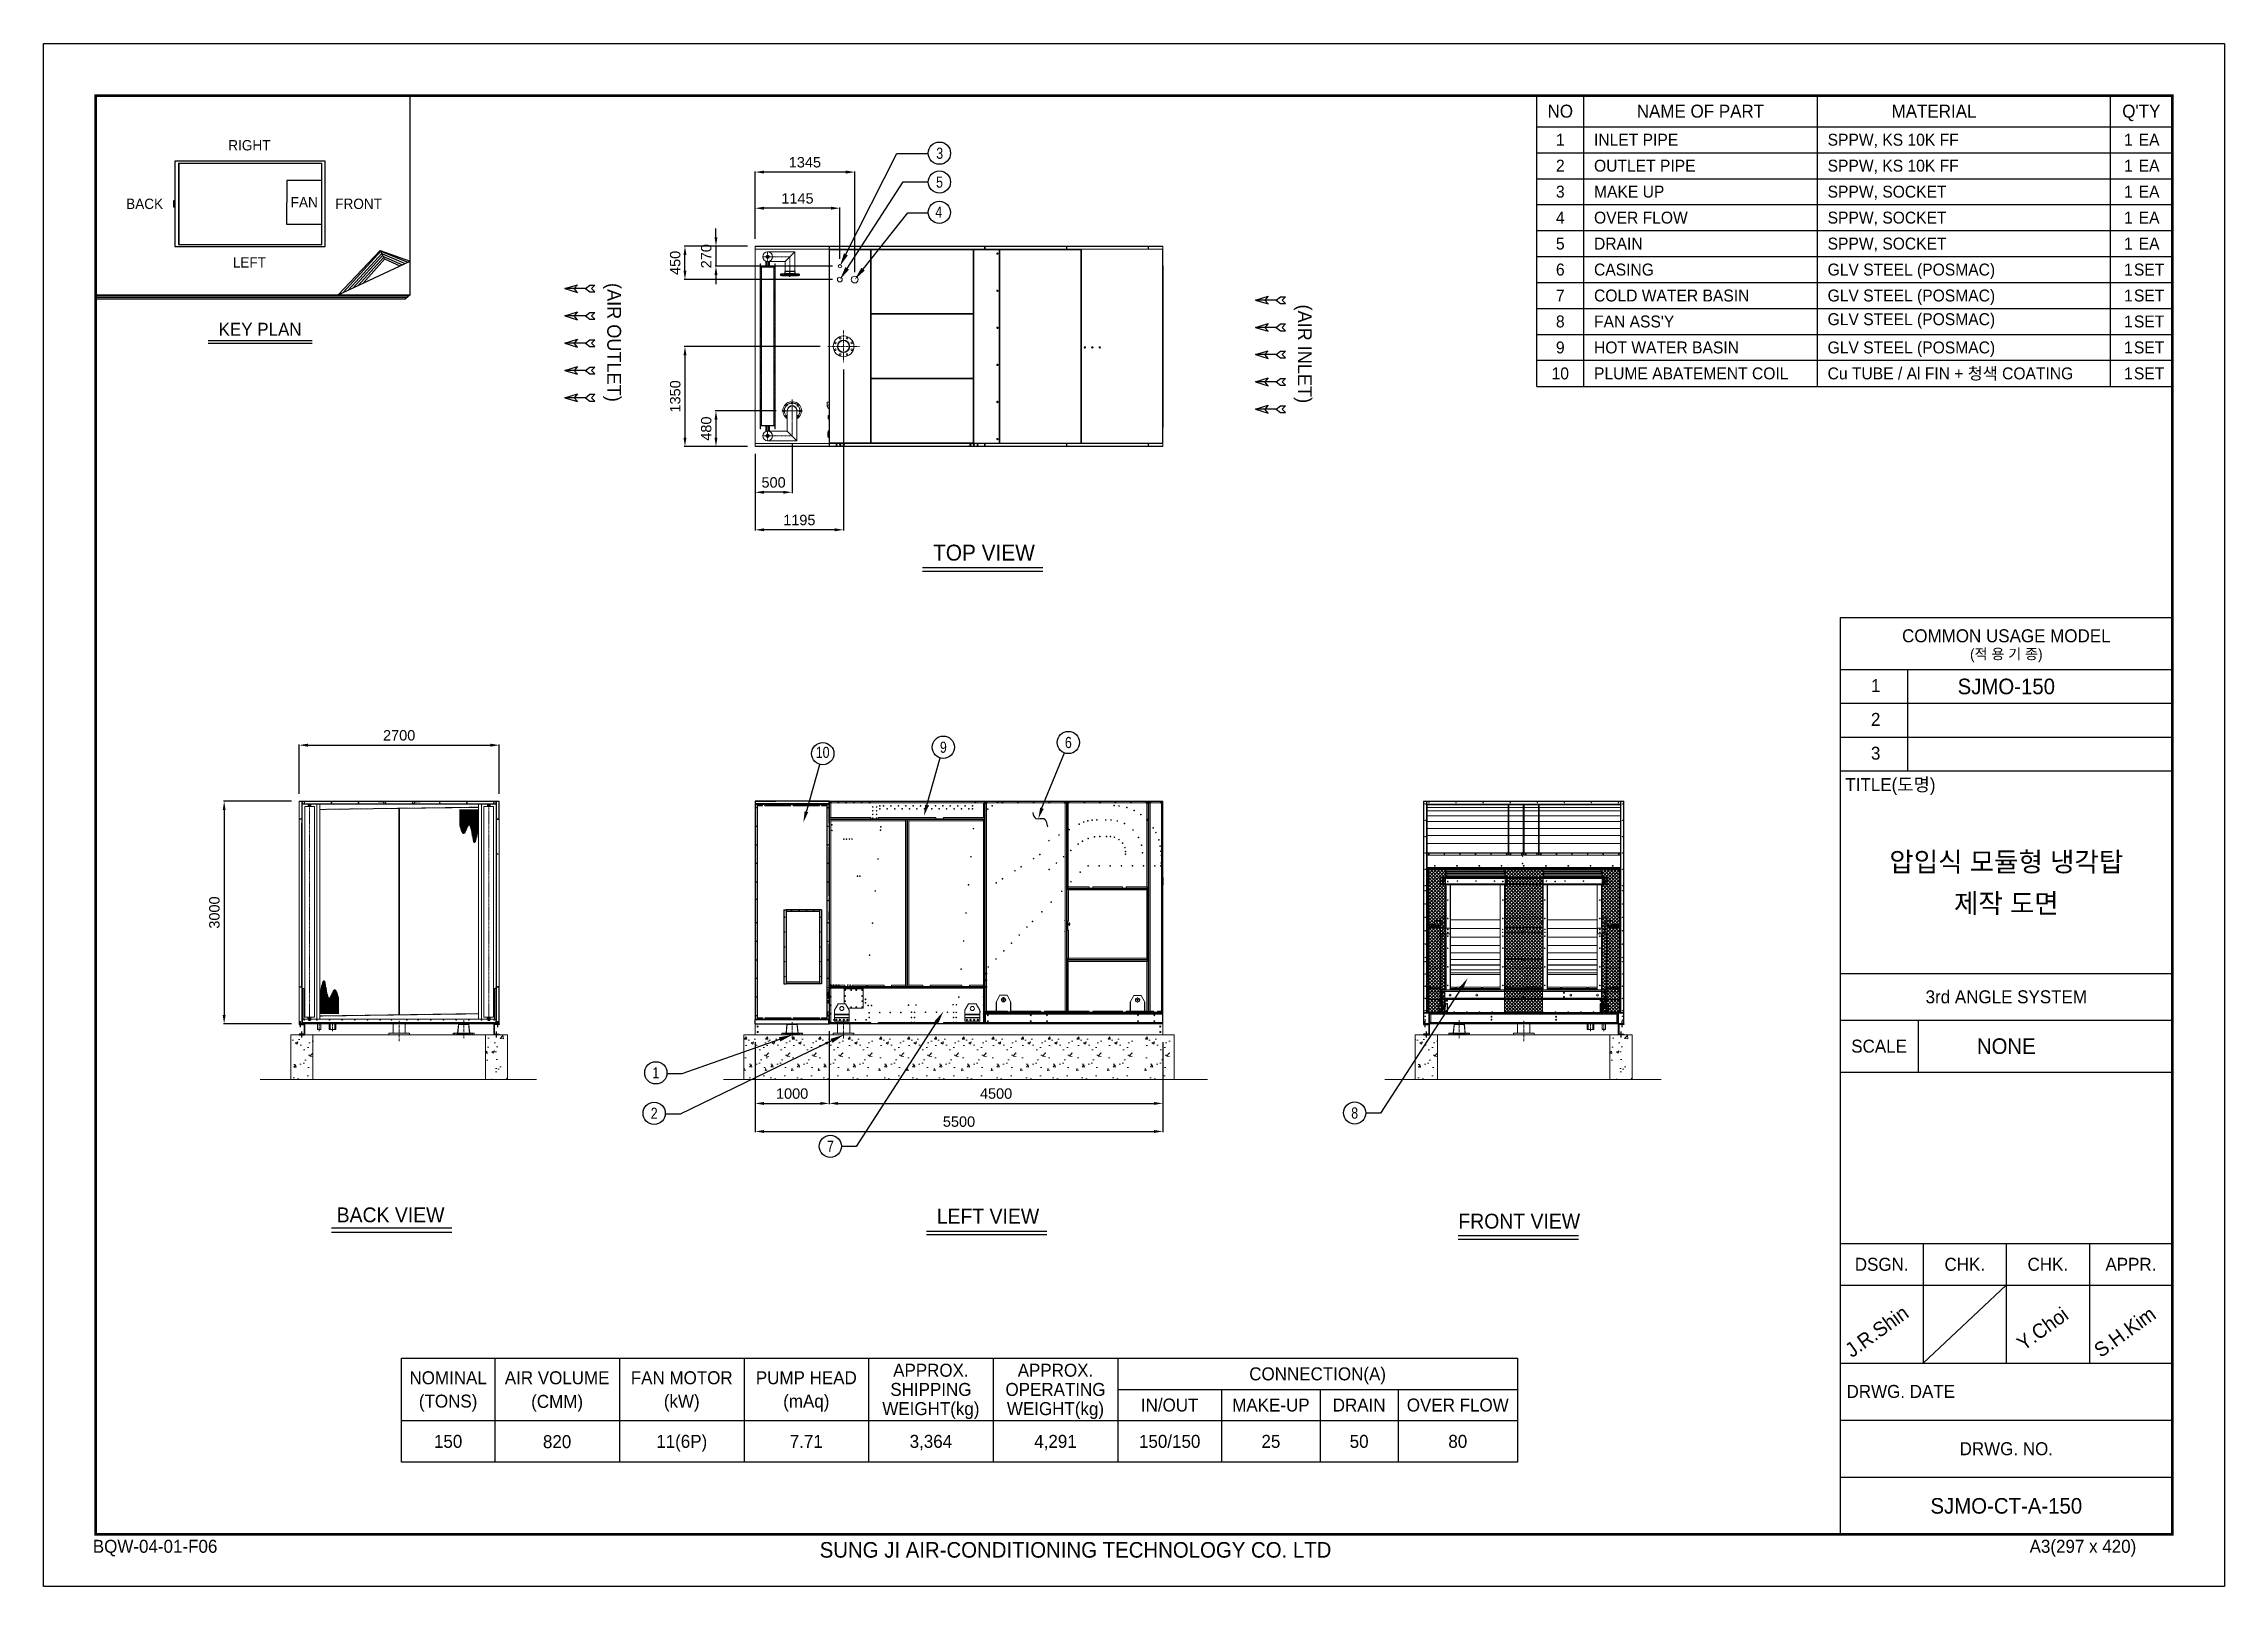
# Model space of a CAD drawing. Header units: millimetres. Extents: x -17070 to 42149, y -291348 to 30242.
# Drawn here: x 12741 to 42149, y 9447 to 30242 of the extents above.
import ezdxf
from ezdxf import colors
from ezdxf.entities.mleader import LeaderData, LeaderLine
from ezdxf.enums import TextEntityAlignment as Align
from ezdxf.math import Vec2, Vec3

# ---------------------------------------------------------------- set-up
doc = ezdxf.new("R2010")
doc.units = ezdxf.units.MM
for name, pattern in [('CENTER', [2, 1.25, -0.25, 0.25, -0.25]), ('CENTERX2', [4, 2.5, -0.5, 0.5, -0.5]), ('DASHDOT', [18.5, 12, -3, 0.5, -3]), ('DASHED', [15, 12, -3]), ('HIDDEN', [0.375, 0.25, -0.125])]:
    doc.linetypes.add(name, pattern=pattern)
for name, color, linetype in [('center', 1, 'CENTER'), ('냉각탑', 4, 'Continuous'), ('냉각탑_box', 1, 'Continuous'), ('냉각탑_dim', 1, 'Continuous'), ('냉각탑_form', 1, 'Continuous'), ('냉각탑_text', 3, 'Continuous'), ('냉각탑_기초', 23, 'Continuous'), ('숨은선', 5, 'HIDDEN')]:
    doc.layers.add(name, color=color, linetype=linetype)
doc.styles.get("Standard").update_dxf_attribs({"font": 'arial.ttf'})
doc.styles.add('돋움', font='Dotum.ttf')
doc.dimstyles.new('1.40', dxfattribs={"dimscale": 20, "dimtxt": 1.5, "dimasz": 1, "dimexe": 0.5, "dimexo": 0.5, "dimgap": 0.5, "dimtad": 1, "dimdec": 0, "dimzin": 0, "dimdsep": 46, "dimtxsty": 'Standard', "dimcen": 0, "dimclrd": 2, "dimclre": 2, "dimclrt": 3, "dimadec": 0, "dimazin": 0, "dimtfac": 1, "dimtdec": 0, "dimtmove": 0, "dimatfit": 0, "dimfxl": 1, "dimtolj": 1, "dimtzin": 0, "dimlwd": -1, "dimlwe": -1, "dimarcsym": 0})
pattern_1 = [(45, (-833382.937, -471185.468), (-22.4506403, 22.4506403), []), (135, (-833382.937, -471185.468), (-22.4506403, -22.4506403), [])]

msp = doc.modelspace()

# ---------------------------------------------------------------- texts
at = {"layer": '냉각탑_form', "style": '돋움'}
for s, height, p in [('COMMON USAGE MODEL', 175.043, (39207.9, 22260.4)), ('(적 용 기 종)', 140.03, (39207.9, 22015.4)), ('3rd ANGLE SYSTEM', 175.043, (39207.9, 17394.2)), ('SCALE', 175.04, (37492.5, 16729.1)), ('DSGN.', 175.04, (37527.5, 13788.4)), ('CHK.', 175.04, (38647.8, 13788.4)), ('CHK.', 175.04, (39768.1, 13788.4)), ('APPR.', 175.04, (40888.3, 13788.4)), ('DRWG. NO.', 175.04, (39207.9, 11302.7))]:
    msp.add_text(s, height=height, dxfattribs=at).set_placement(p, align=Align.MIDDLE_CENTER)
for s, height, p in [('1', 175, (37382.5, 21501.2)), ('2', 175, (37382.5, 21046.1)), ('3', 175, (37382.5, 20591)), ('TITLE(도명)', 175.04, (37037.7, 20167.2)), ('DRWG. DATE', 175.04, (37053.6, 11987.4)), ('BQW-04-01-F06', 175.043, (13404.8, 9899.8)), ('SUNG JI AIR-CONDITIONING TECHNOLOGY CO. LTD', 210.051, (23206.3, 9834.3)), ('A3(297 x 420)', 175.043, (39522, 9899.8))]:
    msp.add_text(s, height=height, dxfattribs=at).set_placement(p)
at = {"layer": '냉각탑_text', "style": '돋움'}
for s, height, p in [('NO', 175, (33193.5, 29332.2)), ('NAME OF PART', 175, (35083.5, 29332.2)), ('MATERIAL', 175, (38233.5, 29332.2)), ("Q'TY", 175, (41028.5, 29332.2)), ('RIGHT', 140, (15516.3, 28872.7)), ('1', 161, (33193.5, 28947.2)), ('1', 161, (40853.5, 28947.2)), ('EA', 161, (41133.5, 28947.2)), ('2', 161, (33193.5, 28597.2)), ('1', 161, (40853.5, 28597.2)), ('EA', 161, (41133.5, 28597.2)), ('3', 161, (33193.5, 28247.2)), ('1', 161, (40853.5, 28247.2)), ('EA', 161, (41133.5, 28247.2)), ('BACK', 140, (14103.6, 28083)), ('FAN', 140, (16256, 28104.3)), ('FRONT', 140, (16989, 28083)), ('4', 161, (33193.5, 27897.2)), ('1', 161, (40853.5, 27897.2)), ('EA', 161, (41133.5, 27897.2)), ('LEFT', 140, (15516.3, 27293.9)), ('5', 161, (33193.5, 27547.2)), ('1', 161, (40853.5, 27547.2)), ('EA', 161, (41133.5, 27547.2)), ('6', 161, (33193.5, 27197.2)), ('1', 161, (40853.5, 27197.2)), ('SET', 161, (41133.5, 27197.2)), ('7', 161, (33193.5, 26847.2)), ('1', 161, (40853.5, 26847.2)), ('SET', 161, (41133.5, 26847.2)), ('KEY PLAN', 175, (15660.7, 26392.2)), ('8', 161, (33193.5, 26497.2)), ('1', 161, (40853.5, 26497.2)), ('SET', 161, (41133.5, 26497.2)), ('9', 161, (33193.5, 26147.2)), ('1', 161, (40853.5, 26147.2)), ('SET', 161, (41133.5, 26147.2)), ('10', 161, (33193.5, 25797.2)), ('SET', 161, (41133.5, 25797.2)), ('1', 161, (40853.5, 25797.2)), ('TOP VIEW', 214.63, (25421.9, 23381.5)), ('SJMO-150', 210.05, (39207.9, 21577.8)), ('압입식 모듈형 냉각탑', 262.5, (39207.9, 19214.3)), ('제작 도면', 262.5, (39207.9, 18654.3)), ('NONE', 210.05, (39207.9, 16729.1)), ('BACK VIEW', 199.97, (17419.9, 14454.9)), ('LEFT VIEW', 199.97, (25476, 14437)), ('FRONT VIEW', 199.97, (32640, 14370.5)), ('APPROX.', 175, (24706.2, 12360.8)), ('APPROX.', 175, (26386.2, 12360.8)), ('CONNECTION(A)', 175, (29921.2, 12311.8)), ('NOMINAL', 175, (18196.2, 12259.3)), ('AIR VOLUME', 175, (19666.2, 12259.3)), ('FAN MOTOR', 175, (21346.2, 12259.3)), ('PUMP HEAD', 175, (23026.2, 12259.3)), ('SHIPPING', 175, (24706.2, 12101.8)), ('OPERATING', 175, (26386.2, 12101.8)), ('(TONS)', 175, (18196.2, 11944.3)), ('(CMM)', 175, (19665.8, 11940.5)), ('(kW)', 175, (21346.2, 11944.3)), ('(mAq)', 175, (23026.2, 11944.3)), ('WEIGHT(kg)', 175, (24706.2, 11842.8)), ('WEIGHT(kg)', 175, (26386.2, 11842.8)), ('IN/OUT', 175, (27926.2, 11891.8)), ('MAKE-UP', 175, (29291.2, 11891.8)), ('DRAIN', 175, (30481.2, 11891.8)), ('OVER FLOW', 175, (31811.2, 11891.8)), ('150', 175, (18196.2, 11401.8)), ('820', 175, (19665.8, 11398)), ('11(6P)', 175, (21346.2, 11401.8)), ('7.71', 175, (23026.2, 11401.8)), ('3,364', 175, (24706.2, 11401.8)), ('4,291', 175, (26386.2, 11401.8)), ('150/150', 175, (27926.2, 11401.8)), ('25', 175, (29291.2, 11401.8)), ('50', 175, (30481.2, 11401.8)), ('80', 175, (31811.2, 11401.8)), ('SJMO-CT-A-150', 210.051, (39207.9, 10532.6))]:
    msp.add_text(s, height=height, dxfattribs=at).set_placement(p, align=Align.MIDDLE_CENTER)
at = {"layer": '냉각탑_text', "width": 0.8}
for s, p in [('3', (24824.6, 28764.7)), ('5', (24822.4, 28375.7)), ('4', (24811.6, 27971.3)), ('6', (26560.1, 20821.9)), ('10', (23246.3, 20689.1)), ('9', (24873.9, 20758.5)), ('1', (20997, 16369.9)), ('2', (20974.9, 15824.5)), ('8', (30420.7, 15828.2)), ('7', (23350.4, 15379.6))]:
    msp.add_text(s, height=150, dxfattribs=at).set_placement(p, align=Align.MIDDLE_CENTER)
at = {"layer": '냉각탑_text', "style": '돋움'}
for s, p in [('INLET PIPE', (33648.5, 28947.2)), ('SPPW, KS 10K FF', (36798.5, 28947.2)), ('OUTLET PIPE', (33648.5, 28597.2)), ('SPPW, KS 10K FF', (36798.5, 28597.2)), ('MAKE UP', (33648.5, 28247.2)), ('SPPW, SOCKET', (36798.5, 28247.2)), ('OVER FLOW', (33648.5, 27897.2)), ('SPPW, SOCKET', (36798.5, 27897.2)), ('DRAIN', (33648.5, 27547.2)), ('SPPW, SOCKET', (36798.5, 27547.2)), ('CASING', (33648.5, 27197.2)), ('GLV STEEL (POSMAC)', (36798.5, 27197.2)), ('COLD WATER BASIN', (33648.5, 26847.2)), ('GLV STEEL (POSMAC)', (36798.5, 26847.2)), ("FAN ASS'Y", (33648.5, 26497.2)), ('GLV STEEL (POSMAC)', (36798.5, 26528)), ('HOT WATER BASIN', (33648.5, 26147.2)), ('GLV STEEL (POSMAC)', (36798.5, 26147.2)), ('PLUME ABATEMENT COIL', (33648.5, 25797.2)), ('Cu TUBE / Al FIN + 청색 COATING', (36798.5, 25797.2))]:
    msp.add_text(s, height=161, dxfattribs=at).set_placement(p, align=Align.MIDDLE_LEFT)
for s, p in [('(AIR OUTLET)', (20435.2, 26215.1)), ('(AIR INLET)', (29748.5, 26060.8))]:
    msp.add_text(s, height=186.667, rotation=270, dxfattribs=at).set_placement(p, align=Align.MIDDLE_CENTER)
for s, p in [('J.R.Shin', (37125.7, 12522.2)), ('Y.Choi', (39441, 12615.6)), ('S.H.Kim', (40482.2, 12522.2))]:
    msp.add_text(s, height=196.05, rotation=35.81856, dxfattribs=at).set_placement(p)

# ---------------------------------------------------------------- blocks, each defined once
blk = doc.blocks.new('화살표 IN OUT')
at = {"layer": '냉각탑_dim'}
for p, q in [((-323, 43), (-384, 43)), ((-343, 0), (-384, 43)), ((-384, -43), (-343, 0)), ((-266, 0), (-323, 43)), ((-266, 0), (-323, -43)), ((-266, 0), (0, 0)), ((-163, 50), (-122, 0)), ((0, 0), (-163, 50)), ((-163, -50), (-122, 0)), ((0, 0), (-163, -50)), ((-323, -43), (-384, -43))]:
    blk.add_line(p, q, dxfattribs=at)
blk = doc.blocks.new('*D333')
at = {"color": 2, "transparency": 16777216}
for p, q in [((22335, 24712), (22335, 24185)), ((22835, 24855), (22835, 24185)), ((22715, 24195), (22455, 24195))]:
    blk.add_line(p, q, dxfattribs=at)
for points in [[(22455, 24215), (22455, 24175), (22335, 24195)], [(22715, 24215), (22715, 24175), (22835, 24195)]]:
    blk.add_solid(points, dxfattribs=at)
at = {"layer": 'Defpoints', "color": 0, "transparency": 16777216}
for p in [(22335, 24812), (22835, 24955), (22335, 24195)]:
    blk.add_point(p, dxfattribs=at)
at = {"color": 3, "lineweight": 5, "transparency": 16777216, "insert": (22585, 24327), "char_height": 140, "attachment_point": 5}
blk.add_mtext('\\A1;500', dxfattribs=at)
blk = doc.blocks.new('*D335')
at = {"color": 2, "transparency": 16777216}
for p, q in [((22618, 25293), (21798, 25293)), ((21808, 25173), (21808, 24932)), ((22235, 24812), (21798, 24812))]:
    blk.add_line(p, q, dxfattribs=at)
for points in [[(21788, 25173), (21828, 25173), (21808, 25293)], [(21788, 24932), (21828, 24932), (21808, 24812)]]:
    blk.add_solid(points, dxfattribs=at)
at = {"layer": 'Defpoints', "color": 0, "transparency": 16777216}
for p in [(22718, 25293), (21808, 24812), (22335, 24812)]:
    blk.add_point(p, dxfattribs=at)
at = {"color": 3, "lineweight": 5, "transparency": 16777216, "insert": (21677, 25053), "char_height": 140, "attachment_point": 5, "rotation": 90}
blk.add_mtext('\\A1;480', dxfattribs=at)
blk = doc.blocks.new('*D336')
at = {"color": 2, "transparency": 16777216}
for p, q in [((16186, 20130), (16186, 20796)), ((16306, 20786), (18766, 20786)), ((18886, 20130), (18886, 20796))]:
    blk.add_line(p, q, dxfattribs=at)
for points in [[(16306, 20806), (16306, 20766), (16186, 20786)], [(18766, 20806), (18766, 20766), (18886, 20786)]]:
    blk.add_solid(points, dxfattribs=at)
at = {"layer": 'Defpoints', "color": 0, "transparency": 16777216}
for p in [(18886, 20786), (16186, 20030), (18886, 20030)]:
    blk.add_point(p, dxfattribs=at)
at = {"color": 3, "lineweight": 5, "transparency": 16777216, "insert": (17536, 20918), "char_height": 140, "attachment_point": 5}
blk.add_mtext('\\A1;2700', dxfattribs=at)
blk = doc.blocks.new('*D337')
at = {"color": 2, "transparency": 16777216}
for p, q in [((22335, 16782), (22335, 15947)), ((23335, 16933), (23335, 15947)), ((22455, 15957), (23215, 15957))]:
    blk.add_line(p, q, dxfattribs=at)
for points in [[(22455, 15977), (22455, 15937), (22335, 15957)], [(23215, 15977), (23215, 15937), (23335, 15957)]]:
    blk.add_solid(points, dxfattribs=at)
at = {"layer": 'Defpoints', "color": 0, "transparency": 16777216}
for p in [(22335, 16882), (23335, 17033), (23335, 15957)]:
    blk.add_point(p, dxfattribs=at)
at = {"color": 3, "lineweight": 5, "transparency": 16777216, "insert": (22835, 16089), "char_height": 140, "attachment_point": 5}
blk.add_mtext('\\A1;1000', dxfattribs=at)
blk = doc.blocks.new('*D338')
at = {"color": 2, "transparency": 16777216}
for p, q in [((23335, 16933), (23335, 15947)), ((27835, 16782), (27835, 15947)), ((23455, 15957), (27715, 15957))]:
    blk.add_line(p, q, dxfattribs=at)
for points in [[(23455, 15977), (23455, 15937), (23335, 15957)], [(27715, 15977), (27715, 15937), (27835, 15957)]]:
    blk.add_solid(points, dxfattribs=at)
at = {"layer": 'Defpoints', "color": 0, "transparency": 16777216}
for p in [(23335, 17033), (27835, 16882), (27835, 15957)]:
    blk.add_point(p, dxfattribs=at)
at = {"color": 3, "lineweight": 5, "transparency": 16777216, "insert": (25585, 16089), "char_height": 140, "attachment_point": 5}
blk.add_mtext('\\A1;4500', dxfattribs=at)
blk = doc.blocks.new('*D339')
at = {"color": 2, "transparency": 16777216}
for p, q in [((22335, 27612), (22335, 28034)), ((23359, 28024), (22455, 28024)), ((23479, 27342), (23479, 28034))]:
    blk.add_line(p, q, dxfattribs=at)
for points in [[(22455, 28044), (22455, 28004), (22335, 28024)], [(23359, 28044), (23359, 28004), (23479, 28024)]]:
    blk.add_solid(points, dxfattribs=at)
at = {"layer": 'Defpoints', "color": 0, "transparency": 16777216}
for p in [(22335, 28024), (22335, 27512), (23479, 27242)]:
    blk.add_point(p, dxfattribs=at)
at = {"color": 3, "lineweight": 5, "transparency": 16777216, "insert": (22907, 28155), "char_height": 140, "attachment_point": 5}
blk.add_mtext('\\A1;1145', dxfattribs=at)
blk = doc.blocks.new('*D340')
at = {"color": 2, "transparency": 16777216}
for p, q in [((22335, 27612), (22335, 28521)), ((23559, 28511), (22455, 28511)), ((23679, 27162), (23679, 28521))]:
    blk.add_line(p, q, dxfattribs=at)
for points in [[(22455, 28531), (22455, 28491), (22335, 28511)], [(23559, 28531), (23559, 28491), (23679, 28511)]]:
    blk.add_solid(points, dxfattribs=at)
at = {"layer": 'Defpoints', "color": 0, "transparency": 16777216}
for p in [(22335, 28511), (22335, 27512), (23679, 27062)]:
    blk.add_point(p, dxfattribs=at)
at = {"color": 3, "lineweight": 5, "transparency": 16777216, "insert": (23007, 28642), "char_height": 140, "attachment_point": 5}
blk.add_mtext('\\A1;1345', dxfattribs=at)
blk = doc.blocks.new('*D334')
at = {"color": 2, "transparency": 16777216}
for p, q in [((22335, 16780), (22335, 15569)), ((27835, 16780), (27835, 15569)), ((22455, 15579), (27715, 15579))]:
    blk.add_line(p, q, dxfattribs=at)
for points in [[(22455, 15599), (22455, 15559), (22335, 15579)], [(27715, 15599), (27715, 15559), (27835, 15579)]]:
    blk.add_solid(points, dxfattribs=at)
at = {"layer": 'Defpoints', "color": 0, "transparency": 16777216}
for p in [(22335, 16880), (27835, 16880), (27835, 15579)]:
    blk.add_point(p, dxfattribs=at)
at = {"color": 3, "lineweight": 5, "transparency": 16777216, "insert": (25085, 15711), "char_height": 140, "attachment_point": 5}
blk.add_mtext('\\A1;5500', dxfattribs=at)
blk = doc.blocks.new('*D341')
at = {"color": 2, "transparency": 16777216}
for p, q in [((23215, 26162), (21380, 26162)), ((21390, 26042), (21390, 24932)), ((22235, 24812), (21380, 24812))]:
    blk.add_line(p, q, dxfattribs=at)
for points in [[(21370, 26042), (21410, 26042), (21390, 26162)], [(21370, 24932), (21410, 24932), (21390, 24812)]]:
    blk.add_solid(points, dxfattribs=at)
at = {"layer": 'Defpoints', "color": 0, "transparency": 16777216}
for p in [(23315, 26162), (21390, 24812), (22335, 24812)]:
    blk.add_point(p, dxfattribs=at)
at = {"color": 3, "lineweight": 5, "transparency": 16777216, "insert": (21259, 25487), "char_height": 140, "attachment_point": 5, "rotation": 90}
blk.add_mtext('\\A1;1350', dxfattribs=at)
blk = doc.blocks.new('*D342')
at = {"color": 2, "transparency": 16777216}
for p, q in [((16086, 20030), (15166, 20030)), ((15176, 19910), (15176, 17150)), ((16086, 17030), (15166, 17030))]:
    blk.add_line(p, q, dxfattribs=at)
for points in [[(15156, 19910), (15196, 19910), (15176, 20030)], [(15156, 17150), (15196, 17150), (15176, 17030)]]:
    blk.add_solid(points, dxfattribs=at)
at = {"layer": 'Defpoints', "color": 0, "transparency": 16777216}
for p in [(16186, 20030), (15176, 17030), (16186, 17030)]:
    blk.add_point(p, dxfattribs=at)
at = {"color": 3, "lineweight": 5, "transparency": 16777216, "insert": (15045, 18530), "char_height": 140, "attachment_point": 5, "rotation": 90}
blk.add_mtext('\\A1;3000', dxfattribs=at)
blk = doc.blocks.new('*D343')
at = {"color": 2, "transparency": 16777216}
for p, q in [((23529, 25848), (23529, 23679)), ((22335, 24712), (22335, 23679)), ((23409, 23689), (22455, 23689))]:
    blk.add_line(p, q, dxfattribs=at)
for points in [[(22455, 23709), (22455, 23669), (22335, 23689)], [(23409, 23709), (23409, 23669), (23529, 23689)]]:
    blk.add_solid(points, dxfattribs=at)
at = {"layer": 'Defpoints', "color": 0, "transparency": 16777216}
for p in [(23529, 25948), (22335, 24812), (22335, 23689)]:
    blk.add_point(p, dxfattribs=at)
at = {"color": 3, "lineweight": 5, "transparency": 16777216, "insert": (22932, 23820), "char_height": 140, "attachment_point": 5}
blk.add_mtext('\\A1;1195', dxfattribs=at)
blk = doc.blocks.new('*D344')
at = {"color": 2, "transparency": 16777216}
for p, q in [((22235, 27512), (21380, 27512)), ((21390, 27182), (21390, 27392)), ((23379, 27062), (21380, 27062))]:
    blk.add_line(p, q, dxfattribs=at)
for points in [[(21370, 27392), (21410, 27392), (21390, 27512)], [(21370, 27182), (21410, 27182), (21390, 27062)]]:
    blk.add_solid(points, dxfattribs=at)
at = {"layer": 'Defpoints', "color": 0, "transparency": 16777216}
for p in [(21390, 27512), (22335, 27512), (23479, 27062)]:
    blk.add_point(p, dxfattribs=at)
at = {"color": 3, "lineweight": 5, "transparency": 16777216, "insert": (21259, 27287), "char_height": 140, "attachment_point": 5, "rotation": 90}
blk.add_mtext('\\A1;450', dxfattribs=at)
blk = doc.blocks.new('*D345')
at = {"color": 2, "transparency": 16777216}
for p, q in [((21808, 27632), (21808, 27752)), ((22235, 27512), (21798, 27512)), ((21808, 27512), (21808, 27242)), ((23379, 27242), (21798, 27242)), ((21808, 27122), (21808, 27002))]:
    blk.add_line(p, q, dxfattribs=at)
for points in [[(21788, 27632), (21828, 27632), (21808, 27512)], [(21788, 27122), (21828, 27122), (21808, 27242)]]:
    blk.add_solid(points, dxfattribs=at)
at = {"layer": 'Defpoints', "color": 0, "transparency": 16777216}
for p in [(22335, 27512), (21808, 27242), (23479, 27242)]:
    blk.add_point(p, dxfattribs=at)
at = {"color": 3, "lineweight": 5, "transparency": 16777216, "insert": (21677, 27377), "char_height": 140, "attachment_point": 5, "rotation": 90}
blk.add_mtext('\\A1;270', dxfattribs=at)
blk = doc.blocks.new('457536')
at = {"color": 7, "lineweight": 5}
for p, q in [((114592.520962, 89152.297332), (114550.020962, 89069.297332)), ((114692.520962, 89152.297332), (114592.520962, 89152.297332)), ((114735.020962, 89069.297332), (114692.520962, 89152.297332)), ((114542.520962, 89059.297332), (114542.520962, 88929.797332)), ((114550.020962, 88922.297332), (114735.020962, 88922.297332)), ((114742.520962, 88929.797332), (114742.520962, 89059.297332))]:
    blk.add_line(p, q, dxfattribs=at)
at = {"color": 7, "linetype": 'DASHDOT', "lineweight": 5}
for p, q in [((114642.520962, 89126.047332), (114642.520962, 89054.547332)), ((114678.270962, 89090.297332), (114606.770962, 89090.297332))]:
    blk.add_line(p, q, dxfattribs=at)
at = {"color": 7, "lineweight": 5, "ltscale": 0.09375}
for p, q in [((114542.520962, 89059.297332), (114550.020962, 89059.297332)), ((114550.020962, 88929.797332), (114542.520962, 88929.797332)), ((114550.020962, 88922.297332), (114550.020962, 88929.797332)), ((114742.520962, 89059.297332), (114735.020962, 89059.297332)), ((114735.020962, 88929.797332), (114742.520962, 88929.797332)), ((114735.020962, 88922.297332), (114735.020962, 88929.797332))]:
    blk.add_line(p, q, dxfattribs=at)
at = {"color": 7, "linetype": 'DASHED', "lineweight": 5}
for p, q in [((114548.520962, 89059.297332), (114548.520962, 88929.797332)), ((114550.020962, 88928.297332), (114735.020962, 88928.297332)), ((114736.520962, 88929.797332), (114736.520962, 89059.297332))]:
    blk.add_line(p, q, dxfattribs=at)
at = {"color": 7, "lineweight": 5, "ltscale": 0.125}
for p, q in [((114550.020962, 89059.297332), (114550.020962, 89069.297332)), ((114735.020962, 89069.297332), (114735.020962, 89059.297332))]:
    blk.add_line(p, q, dxfattribs=at)
at = {"color": 7, "linetype": 'DASHED', "lineweight": 5, "ltscale": 0.075}
for p, q in [((114558.520962, 88928.297332), (114558.520962, 88922.297332)), ((114576.520962, 88928.297332), (114576.520962, 88922.297332)), ((114608.520962, 88928.297332), (114608.520962, 88922.297332)), ((114626.520962, 88928.297332), (114626.520962, 88922.297332)), ((114658.520962, 88928.297332), (114658.520962, 88922.297332)), ((114676.520962, 88928.297332), (114676.520962, 88922.297332)), ((114708.520962, 88928.297332), (114708.520962, 88922.297332)), ((114726.520962, 88928.297332), (114726.520962, 88922.297332))]:
    blk.add_line(p, q, dxfattribs=at)
at = {"color": 7, "lineweight": 5}
blk.add_circle((114642.520962, 89090.297332), 27.5, dxfattribs=at)
blk = doc.blocks.new('A$C61556EF2')
for p, q in [((0, 998), (1450, 998)), ((0, 0), (0, 998)), ((1425, 898), (2425, 898)), ((1425, 898), (1425, 868)), ((1450, 998), (2900, 998)), ((2425, 898), (2425, 868)), ((2880, 968), (2900, 968)), ((2900, 0), (2900, 998)), ((1425, 868), (1425, 418)), ((1425, 868), (2425, 868)), ((1450, 868), (2425, 868)), ((1450, 868), (1450, 418)), ((2400, 868), (2400, 418)), ((2425, 868), (2425, 418)), ((2880, 868), (2900, 868)), ((1425, 418), (2425, 418)), ((1425, 388), (1425, 418)), ((1425, 388), (2425, 388)), ((1450, 418), (2425, 418)), ((2425, 388), (2425, 418)), ((0, 0), (1450, 0)), ((1450, 0), (2900, 0)), ((2880, 30), (2900, 30))]:
    blk.add_line(p, q)
at = {"color": 5}
for p, q in [((0, 968), (1450, 968)), ((0, 968), (20, 968)), ((20, 898), (0, 898)), ((2, 868), (2, 898)), ((20, 898), (20, 968)), ((1450, 968), (2900, 968)), ((2880, 898), (2880, 968)), ((2880, 898), (2900, 898)), ((2898, 868), (2898, 898)), ((20, 868), (0, 868)), ((20, 514), (20, 868)), ((2880, 514), (2880, 868)), ((20, 514), (0, 514)), ((20, 484), (0, 484)), ((2, 484), (2, 514)), ((20, 130), (20, 484)), ((2880, 514), (2900, 514)), ((2880, 130), (2880, 484)), ((2880, 484), (2900, 484)), ((2898, 484), (2898, 514)), ((20, 130), (0, 130)), ((20, 100), (0, 100)), ((0, 30), (1450, 30)), ((2, 100), (2, 130)), ((20, 30), (20, 100)), ((20, 30), (20, 100)), ((1450, 30), (2900, 30)), ((2880, 130), (2900, 130)), ((2880, 30), (2880, 100)), ((2880, 30), (2880, 100)), ((2880, 100), (2900, 100)), ((2898, 100), (2898, 130))]:
    blk.add_line(p, q, dxfattribs=at)
for centre in [(50, 983), (300, 983), (550, 983), (800, 983), (1050, 983), (1300, 983), (1525, 888), (1600, 983), (1725, 888), (1850, 983), (1925, 888), (2100, 983), (2125, 888), (2325, 888), (2350, 983), (2600, 983), (2850, 983), (1430, 793), (1430, 693), (1430, 593), (2420, 793), (2420, 693), (2420, 593), (1430, 493), (1525, 398), (1725, 398), (1925, 398), (2125, 398), (2325, 398), (2420, 493), (50, 15), (300, 15), (550, 15), (800, 15), (1050, 15), (1286, 15), (1600, 15), (1850, 15), (2100, 15), (2350, 15), (2600, 15), (2850, 15)]:
    blk.add_circle(centre, 3)
at = {"layer": '숨은선', "ltscale": 4}
for p, q in [((0, 996), (1450, 996)), ((2, 898), (2, 998)), ((1450, 996), (2898, 996)), ((2898, 898), (2898, 998)), ((2, 514), (2, 868)), ((2898, 514), (2898, 868)), ((2, 30), (2, 484)), ((2898, 30), (2898, 484)), ((0, 2), (1450, 2)), ((2, 2), (2, 100)), ((1450, 2), (2898, 2)), ((2898, 2), (2898, 100))]:
    blk.add_line(p, q, dxfattribs=at)
blk = doc.blocks.new('A$C42073BE0')
for p, q in [((0, 998), (0, 0)), ((0, 998), (36, 998)), ((36, 998), (36, 0)), ((0, 0), (36, 0))]:
    blk.add_line(p, q)
at = {"layer": '숨은선', "ltscale": 4}
for p, q in [((2, 996), (34, 996)), ((2, 996), (2, 0)), ((34, 996), (34, 0)), ((2, 2), (34, 2))]:
    blk.add_line(p, q, dxfattribs=at)
blk = doc.blocks.new('1')
at = {"color": 0, "lineweight": 20}
for p, q in [((22335, 16882), (22335, 20030)), ((23335, 20030), (22335, 20030)), ((23338, 20030), (23335, 20030)), ((23338, 17030), (22335, 17030)), ((27835, 16882), (22335, 16882)), ((25431, 17030), (25439, 17030)), ((27830, 17030), (27835, 17030)), ((27835, 16882), (27835, 17030))]:
    blk.add_line(p, q, dxfattribs=at)
at = {"color": 7, "lineweight": 20, "ltscale": 0.001111}
for p, q in [((23337, 20026), (23335, 20026)), ((23338, 20010), (23338, 20008)), ((25435, 20026), (25433, 20026)), ((26537, 20027), (26539, 20027)), ((27639, 20027), (27641, 20027)), ((23335, 19793), (23337, 19793)), ((23338, 19812), (23338, 19810)), ((23884, 19790), (23884, 19788)), ((23896, 19790), (23896, 19788)), ((23899, 19788), (23899, 19790)), ((23901, 19788), (23901, 19790)), ((23903, 19790), (23903, 19788)), ((23999, 19790), (23999, 19788)), ((24001, 19788), (24001, 19790)), ((24003, 19788), (24003, 19790)), ((24048, 19788), (24048, 19790)), ((24050, 19788), (24050, 19790)), ((24052, 19790), (24052, 19788)), ((24054, 19790), (24054, 19788)), ((24385, 19784), (24387, 19784)), ((24385, 19757), (24387, 19757)), ((24385, 19754), (24387, 19754)), ((24387, 19736), (24385, 19736)), ((25280, 19790), (25280, 19788)), ((25282, 19788), (25282, 19790)), ((25433, 19793), (25435, 19793)), ((25435, 19991), (25437, 19991)), ((25435, 19988), (25437, 19988)), ((26539, 19993), (26537, 19993)), ((26539, 19990), (26537, 19990)), ((26537, 19985), (26539, 19985)), ((26537, 19985), (26539, 19985)), ((26537, 19983), (26539, 19983)), ((27641, 19993), (27639, 19993)), ((27641, 19990), (27639, 19990)), ((27639, 19231), (27641, 19231)), ((27639, 19184), (27641, 19184)), ((27641, 19183), (27639, 19183)), ((27641, 19181), (27639, 19181)), ((27641, 19181), (27639, 19181)), ((27641, 19178), (27639, 19178)), ((27641, 19142), (27639, 19142)), ((27641, 19139), (27639, 19139)), ((27641, 19025), (27639, 19025)), ((27639, 19013), (27641, 19013)), ((27639, 19012), (27641, 19012)), ((27639, 19010), (27641, 19010)), ((27641, 19009), (27639, 19009)), ((27639, 19004), (27641, 19004)), ((27641, 19002), (27639, 19002)), ((27641, 18902), (27639, 18902)), ((27838, 18989), (27836, 18989)), ((27838, 18988), (27836, 18988)), ((27836, 18919), (27838, 18919)), ((26537, 17861), (26539, 17861)), ((26924, 17892), (26924, 17894)), ((26929, 17892), (26929, 17894)), ((26944, 17894), (26944, 17892)), ((27004, 17892), (27004, 17894)), ((27020, 17894), (27020, 17892)), ((27024, 17894), (27024, 17892)), ((23337, 17526), (23335, 17526)), ((23338, 17510), (23338, 17508)), ((23484, 17530), (23484, 17532)), ((23573, 17530), (23573, 17532)), ((25435, 17526), (25433, 17526)), ((26537, 17487), (26539, 17487)), ((26537, 17482), (26539, 17482)), ((26537, 17467), (26539, 17467)), ((26539, 17377), (26537, 17377)), ((26539, 17361), (26537, 17361)), ((26539, 17357), (26537, 17357)), ((27641, 17490), (27639, 17490)), ((27641, 17488), (27639, 17488)), ((27639, 17487), (27641, 17487)), ((27639, 17482), (27641, 17482)), ((27639, 17467), (27641, 17467)), ((27641, 17377), (27639, 17377)), ((27641, 17361), (27639, 17361)), ((27641, 17357), (27639, 17357)), ((27641, 17357), (27639, 17357)), ((27641, 17352), (27639, 17352)), ((27639, 17342), (27641, 17342)), ((27639, 17337), (27641, 17337)), ((27641, 17202), (27639, 17202)), ((27641, 17197), (27639, 17197)), ((23335, 17033), (23337, 17033)), ((23338, 17052), (23338, 17050)), ((25433, 17033), (25435, 17033))]:
    blk.add_line(p, q, dxfattribs=at)
at = {"color": 7, "lineweight": 20, "ltscale": 0.010278}
for p, q in [((23335, 20026), (23335, 20008)), ((23337, 20008), (23337, 20026)), ((25431, 20008), (25431, 20026)), ((25433, 20026), (25433, 20008)), ((25435, 20008), (25435, 20026)), ((23335, 19812), (23335, 19793)), ((23337, 19793), (23337, 19812)), ((23356, 19788), (23338, 19788)), ((23338, 19786), (23356, 19786)), ((23338, 19785), (23356, 19785)), ((24381, 19788), (24363, 19788)), ((24363, 19786), (24381, 19786)), ((24363, 19785), (24381, 19785)), ((24408, 19788), (24390, 19788)), ((24390, 19786), (24408, 19786)), ((24390, 19785), (24408, 19785)), ((25431, 19788), (25413, 19788)), ((25413, 19786), (25431, 19786)), ((25413, 19785), (25431, 19785)), ((25431, 19793), (25431, 19812)), ((25433, 19812), (25433, 19793)), ((25435, 19793), (25435, 19812)), ((23335, 17526), (23335, 17508)), ((23337, 17508), (23337, 17526)), ((23356, 17534), (23338, 17534)), ((23338, 17532), (23356, 17532)), ((24381, 17534), (24363, 17534)), ((24363, 17532), (24381, 17532)), ((24408, 17534), (24390, 17534)), ((24390, 17532), (24408, 17532)), ((25431, 17534), (25413, 17534)), ((25413, 17532), (25431, 17532)), ((25431, 17508), (25431, 17526)), ((25433, 17526), (25433, 17508)), ((25435, 17508), (25435, 17526)), ((23335, 17052), (23335, 17033)), ((23337, 17033), (23337, 17052)), ((25431, 17033), (25431, 17052)), ((25433, 17052), (25433, 17033)), ((25435, 17033), (25435, 17052))]:
    blk.add_line(p, q, dxfattribs=at)
at = {"color": 7, "lineweight": 20, "ltscale": 0.001944}
for p, q in [((23335, 20008), (23338, 20008)), ((23338, 20026), (23338, 20030)), ((25431, 20026), (25431, 20030)), ((25435, 20008), (25431, 20008)), ((23335, 19812), (23338, 19812)), ((23338, 19793), (23338, 19790)), ((25435, 19812), (25431, 19812)), ((25431, 19793), (25431, 19790)), ((23335, 17508), (23338, 17508)), ((23338, 17526), (23338, 17530)), ((25431, 17526), (25431, 17530)), ((25435, 17508), (25431, 17508)), ((23335, 17052), (23338, 17052)), ((23338, 17033), (23338, 17030)), ((25435, 17052), (25431, 17052)), ((25431, 17033), (25431, 17030))]:
    blk.add_line(p, q, dxfattribs=at)
at = {"color": 7, "lineweight": 20, "ltscale": 0.108889}
for p, q in [((23335, 20008), (23335, 19812)), ((23338, 20008), (23338, 19812)), ((25415, 20008), (25415, 19812)), ((25431, 19812), (25431, 20008)), ((25435, 19812), (25435, 20008))]:
    blk.add_line(p, q, dxfattribs=at)
at = {"color": 7, "lineweight": 20, "ltscale": 0.000833333}
for p, q in [((23338, 20026), (23337, 20026)), ((25431, 20026), (25433, 20026)), ((25437, 20028), (25437, 20027)), ((25440, 20030), (25438, 20030)), ((25438, 20027), (25438, 20028)), ((25438, 20028), (25440, 20028)), ((25440, 20027), (25438, 20027)), ((26535, 20030), (26533, 20030)), ((26533, 20027), (26533, 20028)), ((26533, 20028), (26535, 20028)), ((26533, 20027), (26535, 20027)), ((26535, 20028), (26535, 20027)), ((26537, 20027), (26537, 20028)), ((26539, 20028), (26539, 20027)), ((26542, 20030), (26540, 20030)), ((26540, 20028), (26542, 20028)), ((26540, 20027), (26540, 20028)), ((26542, 20027), (26540, 20027)), ((27637, 20030), (27635, 20030)), ((27635, 20027), (27635, 20028)), ((27635, 20028), (27637, 20028)), ((27635, 20027), (27637, 20027)), ((27635, 20027), (27637, 20027)), ((27637, 20028), (27637, 20027)), ((27639, 20027), (27639, 20028)), ((27641, 20028), (27641, 20027)), ((27644, 20030), (27642, 20030)), ((27642, 20027), (27642, 20028)), ((27642, 20028), (27644, 20028)), ((27644, 20027), (27642, 20027)), ((27642, 20027), (27644, 20027)), ((27833, 20030), (27831, 20030)), ((27831, 20027), (27831, 20028)), ((27831, 20028), (27833, 20028)), ((27831, 20027), (27833, 20027)), ((27833, 20028), (27833, 20027)), ((27835, 20027), (27835, 20028)), ((23338, 19793), (23337, 19793)), ((23338, 19785), (23338, 19786)), ((24381, 19785), (24381, 19786)), ((24390, 19785), (24390, 19786)), ((25431, 19793), (25433, 19793)), ((25431, 19785), (25431, 19786)), ((26539, 18859), (26539, 18858)), ((26540, 18858), (26540, 18859)), ((26542, 18858), (26540, 18858)), ((26540, 18856), (26542, 18856)), ((26542, 18852), (26542, 18851)), ((26545, 18854), (26543, 18854)), ((26543, 18852), (26545, 18852)), ((26543, 18851), (26543, 18852)), ((26545, 18851), (26543, 18851)), ((27634, 18854), (27632, 18854)), ((27632, 18852), (27634, 18852)), ((27632, 18851), (27632, 18852)), ((27632, 18851), (27634, 18851)), ((27634, 18852), (27634, 18851)), ((27635, 18859), (27635, 18858)), ((27637, 18858), (27635, 18858)), ((27635, 18856), (27637, 18856)), ((27636, 18851), (27636, 18852)), ((27637, 18859), (27637, 18858)), ((27639, 18858), (27639, 18859)), ((26539, 17890), (26539, 17889)), ((26542, 17892), (26540, 17892)), ((26540, 17889), (26540, 17890)), ((26540, 17890), (26542, 17890)), ((26542, 17897), (26542, 17896)), ((26543, 17896), (26543, 17897)), ((26545, 17896), (26543, 17896)), ((26543, 17894), (26545, 17894)), ((27632, 17897), (27632, 17896)), ((27634, 17896), (27632, 17896)), ((27632, 17894), (27634, 17894)), ((27634, 17897), (27634, 17896)), ((27637, 17892), (27635, 17892)), ((27635, 17890), (27637, 17890)), ((27636, 17896), (27636, 17897)), ((27637, 17890), (27637, 17889)), ((27639, 17889), (27639, 17890)), ((23338, 17526), (23337, 17526)), ((23338, 17535), (23338, 17534)), ((24381, 17535), (24381, 17534)), ((24390, 17535), (24390, 17534)), ((25431, 17535), (25431, 17534)), ((25431, 17526), (25433, 17526)), ((25437, 17185), (25437, 17184)), ((25438, 17184), (25438, 17185)), ((25440, 17184), (25438, 17184)), ((25438, 17182), (25440, 17182)), ((25440, 17175), (25441, 17175)), ((26533, 17185), (26533, 17184)), ((26535, 17184), (26533, 17184)), ((26533, 17182), (26535, 17182)), ((26535, 17185), (26535, 17184)), ((26537, 17184), (26537, 17185)), ((26539, 17185), (26539, 17184)), ((26540, 17184), (26540, 17185)), ((26542, 17184), (26540, 17184)), ((26540, 17182), (26542, 17182)), ((27637, 17184), (27635, 17184)), ((27635, 17182), (27637, 17182)), ((27637, 17185), (27637, 17184)), ((27639, 17184), (27639, 17185)), ((27641, 17185), (27641, 17184)), ((27642, 17184), (27642, 17185)), ((27644, 17184), (27642, 17184)), ((27642, 17182), (27644, 17182)), ((27831, 17175), (27830, 17175)), ((27831, 17185), (27831, 17184)), ((27833, 17184), (27831, 17184)), ((27831, 17182), (27833, 17182)), ((27833, 17185), (27833, 17184)), ((27835, 17184), (27835, 17185)), ((23338, 17033), (23337, 17033)), ((25431, 17033), (25433, 17033)), ((25440, 17035), (25441, 17035)), ((27831, 17035), (27830, 17035))]:
    blk.add_line(p, q, dxfattribs=at)
at = {"color": 7, "lineweight": 20}
for p, q in [((23338, 20030), (25431, 20030)), ((23338, 20026), (25431, 20026)), ((25296, 20010), (23888, 20010)), ((25437, 20027), (25437, 17185)), ((26533, 20030), (25440, 20030)), ((25440, 20027), (25440, 17185)), ((26533, 20027), (25440, 20027)), ((25457, 20000), (25457, 17717)), ((26517, 17202), (26517, 20001)), ((26533, 17185), (26533, 20027)), ((26537, 17185), (26537, 20027)), ((26539, 20027), (26539, 18859)), ((27635, 20030), (26542, 20030)), ((27635, 20027), (26542, 20027)), ((26542, 20027), (26542, 18859)), ((26559, 20001), (26559, 18876)), ((27635, 18859), (27635, 20027)), ((27639, 18859), (27639, 20027)), ((27641, 20027), (27641, 17185)), ((27644, 20027), (27644, 17185)), ((27661, 20001), (27661, 17202)), ((27831, 17185), (27831, 20027)), ((27835, 17185), (27835, 20027)), ((23335, 17535), (23335, 19785)), ((25431, 19790), (23338, 19790)), ((23338, 17535), (23338, 19785)), ((23355, 19785), (23355, 17561)), ((23356, 19788), (24363, 19788)), ((23356, 19785), (24363, 19785)), ((23356, 19768), (24363, 19768)), ((24365, 19785), (24365, 17535)), ((24381, 19785), (24381, 17535)), ((24385, 19785), (24385, 17535)), ((24387, 19785), (24387, 17535)), ((24390, 19785), (24390, 17535)), ((24407, 17535), (24407, 19785)), ((25413, 19788), (24408, 19788)), ((25413, 19785), (24408, 19785)), ((24408, 19768), (25413, 19768)), ((25415, 19785), (25415, 17535)), ((25431, 17535), (25431, 19785)), ((25435, 17535), (25435, 19785)), ((27815, 17202), (27815, 19191)), ((26542, 18856), (27635, 18856)), ((26542, 18851), (26542, 17897)), ((27632, 18854), (26545, 18854)), ((27632, 18851), (26545, 18851)), ((26545, 18851), (26545, 17897)), ((26562, 18834), (27616, 18834)), ((27616, 18834), (27616, 17914)), ((27632, 17897), (27632, 18851)), ((27636, 17897), (27636, 18851)), ((27635, 17892), (26542, 17892)), ((27635, 17889), (26542, 17889)), ((26545, 17897), (27632, 17897)), ((26545, 17894), (27632, 17894)), ((26559, 17872), (27619, 17872)), ((27616, 17914), (26562, 17914)), ((23338, 17530), (25431, 17530)), ((23338, 17526), (25431, 17526)), ((24363, 17532), (23356, 17532)), ((25404, 17510), (23366, 17510)), ((24408, 17532), (25413, 17532)), ((25439, 17182), (27835, 17182)), ((25439, 17180), (27835, 17180)), ((25440, 17182), (26533, 17182)), ((27830, 17180), (25441, 17180)), ((27830, 17175), (25441, 17175)), ((25441, 17160), (27830, 17160)), ((26542, 17182), (27635, 17182)), ((25431, 17030), (23338, 17030)), ((25431, 17030), (23338, 17030)), ((27830, 17030), (25439, 17030)), ((27830, 17050), (25441, 17050)), ((25441, 17035), (27830, 17035)), ((25441, 17030), (27830, 17030))]:
    blk.add_line(p, q, dxfattribs=at)
at = {"color": 7, "lineweight": 20, "ltscale": 0.009167}
for p, q in [((23338, 20026), (23338, 20010)), ((25415, 20008), (25431, 20008)), ((25431, 20010), (25431, 20026)), ((23355, 19812), (23338, 19812)), ((23338, 19810), (23338, 19793)), ((23895, 19810), (23895, 19793)), ((23995, 19810), (23995, 19793)), ((24775, 19810), (24775, 19793)), ((24875, 19810), (24875, 19793)), ((25415, 19812), (25431, 19812)), ((25431, 19793), (25431, 19810)), ((23338, 17526), (23338, 17510)), ((25431, 17510), (25431, 17526)), ((23338, 17050), (23338, 17033)), ((23895, 17050), (23895, 17033)), ((23995, 17050), (23995, 17033)), ((24775, 17050), (24775, 17033)), ((24875, 17050), (24875, 17033)), ((25431, 17033), (25431, 17050))]:
    blk.add_line(p, q, dxfattribs=at)
at = {"color": 7, "lineweight": 20, "ltscale": 0.003611}
blk.add_line((23345, 20010), (23338, 20010), dxfattribs=at)
at = {"color": 7, "lineweight": 20, "ltscale": 0.003723}
blk.add_line((23338, 20008), (23345, 20008), dxfattribs=at)
at = {"color": 7, "lineweight": 20, "ltscale": 0.104444}
blk.add_line((23355, 19812), (23355, 20000), dxfattribs=at)
at = {"color": 7, "lineweight": 20, "ltscale": 0.046667}
for p, q in [((23449, 20010), (23365, 20010)), ((23553, 20010), (23469, 20010)), ((23764, 20010), (23680, 20010)), ((23868, 20010), (23784, 20010))]:
    blk.add_line(p, q, dxfattribs=at)
at = {"color": 7, "lineweight": 20, "ltscale": 0.048333}
blk.add_line((23660, 20010), (23573, 20010), dxfattribs=at)
at = {"color": 7, "lineweight": 20, "ltscale": 0.063889}
blk.add_line((25431, 20010), (25316, 20010), dxfattribs=at)
at = {"color": 7, "lineweight": 20, "ltscale": 0.003944}
blk.add_line((25431, 20030), (25438, 20030), dxfattribs=at)
at = {"color": 7, "lineweight": 20, "ltscale": 0.003056}
blk.add_line((25431, 20027), (25437, 20027), dxfattribs=at)
at = {"color": 7, "lineweight": 20, "ltscale": 0.000888889}
for p, q in [((25437, 20028), (25438, 20028)), ((25437, 20027), (25438, 20027)), ((25438, 20030), (25438, 20028)), ((25440, 20030), (25440, 20028)), ((26533, 20030), (26533, 20028)), ((26535, 20030), (26535, 20028)), ((26537, 20028), (26535, 20028)), ((26537, 20027), (26535, 20027)), ((26539, 20028), (26540, 20028)), ((26539, 20027), (26540, 20027)), ((26540, 20030), (26540, 20028)), ((26542, 20030), (26542, 20028)), ((27635, 20030), (27635, 20028)), ((27637, 20030), (27637, 20028)), ((27639, 20028), (27637, 20028)), ((27639, 20027), (27637, 20027)), ((27641, 20028), (27642, 20028)), ((27641, 20027), (27642, 20027)), ((27642, 20030), (27642, 20028)), ((27644, 20030), (27644, 20028)), ((27831, 20030), (27831, 20028)), ((27833, 20030), (27833, 20028)), ((27835, 20028), (27833, 20028)), ((27835, 20027), (27833, 20027)), ((23338, 19788), (23338, 19786)), ((24363, 19785), (24365, 19785)), ((24381, 19786), (24381, 19788)), ((24390, 19788), (24390, 19786)), ((25431, 19786), (25431, 19788)), ((27835, 19304), (27836, 19304)), ((26539, 18859), (26540, 18859)), ((26539, 18858), (26540, 18858)), ((26540, 18856), (26540, 18858)), ((26542, 18856), (26542, 18858)), ((26542, 18852), (26543, 18852)), ((26542, 18851), (26543, 18851)), ((26543, 18854), (26543, 18852)), ((26545, 18854), (26545, 18852)), ((27632, 18854), (27632, 18852)), ((27634, 18854), (27634, 18852)), ((27636, 18852), (27634, 18852)), ((27636, 18851), (27634, 18851)), ((27635, 18856), (27635, 18858)), ((27639, 18859), (27637, 18859)), ((27639, 18858), (27637, 18858)), ((27637, 18856), (27637, 18858)), ((26539, 17890), (26540, 17890)), ((26539, 17889), (26540, 17889)), ((26540, 17892), (26540, 17890)), ((26542, 17897), (26543, 17897)), ((26542, 17896), (26543, 17896)), ((26543, 17894), (26543, 17896)), ((26545, 17894), (26545, 17896)), ((27632, 17894), (27632, 17896)), ((27636, 17897), (27634, 17897)), ((27634, 17894), (27634, 17896)), ((27636, 17896), (27634, 17896)), ((27635, 17892), (27635, 17890)), ((27637, 17892), (27637, 17890)), ((27639, 17890), (27637, 17890)), ((27639, 17889), (27637, 17889)), ((23338, 17534), (23338, 17532)), ((23356, 17535), (23355, 17535)), ((24365, 17535), (24363, 17535)), ((24381, 17532), (24381, 17534)), ((24390, 17534), (24390, 17532)), ((24408, 17535), (24407, 17535)), ((25415, 17535), (25413, 17535)), ((25431, 17532), (25431, 17534)), ((25437, 17185), (25438, 17185)), ((25437, 17184), (25438, 17184)), ((25438, 17182), (25438, 17184)), ((25439, 17182), (25439, 17180)), ((25440, 17182), (25440, 17184)), ((26533, 17182), (26533, 17184)), ((26537, 17185), (26535, 17185)), ((26535, 17182), (26535, 17184)), ((26537, 17184), (26535, 17184)), ((26539, 17184), (26540, 17184)), ((26540, 17182), (26540, 17184)), ((27635, 17182), (27635, 17184)), ((27637, 17182), (27637, 17184)), ((27639, 17184), (27637, 17184)), ((27641, 17185), (27642, 17185)), ((27641, 17184), (27642, 17184)), ((27642, 17182), (27642, 17184)), ((27644, 17182), (27644, 17184)), ((27831, 17182), (27831, 17184)), ((27835, 17185), (27833, 17185)), ((27833, 17182), (27833, 17184)), ((27835, 17184), (27833, 17184)), ((27835, 17182), (27835, 17180))]:
    blk.add_line(p, q, dxfattribs=at)
at = {"color": 7, "lineweight": 20, "ltscale": 0.000833349}
for p, q in [((25438, 20027), (25440, 20027)), ((26540, 20027), (26542, 20027))]:
    blk.add_line(p, q, dxfattribs=at)
at = {"color": 7, "lineweight": 20, "ltscale": 0.001722}
for p, q in [((25440, 20027), (25440, 20030)), ((26542, 20027), (26542, 20030)), ((27644, 20027), (27644, 20030)), ((23338, 19785), (23335, 19785)), ((23356, 19785), (23356, 19788)), ((24363, 19785), (24363, 19788)), ((24381, 19785), (24385, 19785)), ((24387, 19785), (24390, 19785)), ((24408, 19788), (24408, 19785)), ((25413, 19788), (25413, 19785)), ((25435, 19785), (25431, 19785)), ((26542, 18859), (26539, 18859)), ((26542, 18859), (26542, 18856)), ((26545, 18851), (26545, 18854)), ((27635, 18859), (27639, 18859)), ((26545, 17897), (26542, 17897)), ((26542, 17889), (26542, 17892)), ((26545, 17897), (26545, 17894)), ((27632, 17897), (27636, 17897)), ((23338, 17535), (23335, 17535)), ((23356, 17535), (23356, 17532)), ((24363, 17535), (24363, 17532)), ((24381, 17535), (24385, 17535)), ((24387, 17535), (24390, 17535)), ((24408, 17532), (24408, 17535)), ((25413, 17532), (25413, 17535)), ((25435, 17535), (25431, 17535)), ((25440, 17185), (25437, 17185)), ((25440, 17185), (25440, 17182)), ((26533, 17185), (26537, 17185)), ((26542, 17185), (26539, 17185)), ((26542, 17185), (26542, 17182)), ((27635, 17185), (27639, 17185)), ((27644, 17185), (27641, 17185)), ((27644, 17185), (27644, 17182)), ((27831, 17185), (27835, 17185))]:
    blk.add_line(p, q, dxfattribs=at)
at = {"color": 7, "lineweight": 20, "ltscale": 0.007529}
blk.add_line((25449, 20017), (25440, 20027), dxfattribs=at)
blk.add_line((25449, 20017), (25440, 20027), dxfattribs=at)
at = {"color": 7, "lineweight": 20, "ltscale": 0.072222}
blk.add_line((25596, 20010), (25466, 20010), dxfattribs=at)
at = {"color": 7, "lineweight": 20, "ltscale": 0.025278}
blk.add_line((25662, 20010), (25616, 20010), dxfattribs=at)
at = {"color": 7, "lineweight": 20, "ltscale": 0.105556}
for p, q in [((25682, 20010), (25872, 20010)), ((25892, 20010), (26082, 20010)), ((26102, 20010), (26292, 20010)), ((26502, 20010), (26312, 20010)), ((26764, 20010), (26574, 20010)), ((26784, 20010), (26974, 20010)), ((26994, 20010), (27184, 20010)), ((27204, 20010), (27394, 20010)), ((27604, 20010), (27414, 20010))]:
    blk.add_line(p, q, dxfattribs=at)
at = {"color": 7, "lineweight": 20, "ltscale": 0.010045}
for p, q in [((26521, 20014), (26533, 20027)), ((26521, 20014), (26533, 20027)), ((26554, 20014), (26542, 20027)), ((26554, 20014), (26542, 20027)), ((27623, 20014), (27635, 20027)), ((27623, 20014), (27635, 20027)), ((27656, 20014), (27644, 20027)), ((27656, 20014), (27644, 20027)), ((27819, 20014), (27831, 20027)), ((27819, 20014), (27831, 20027))]:
    blk.add_line(p, q, dxfattribs=at)
at = {"color": 7, "lineweight": 20, "ltscale": 0.000833318}
blk.add_line((26533, 20027), (26535, 20027), dxfattribs=at)
at = {"color": 7, "lineweight": 20, "ltscale": 0.002889}
for p, q in [((26535, 20030), (26540, 20030)), ((27637, 20030), (27642, 20030))]:
    blk.add_line(p, q, dxfattribs=at)
at = {"color": 7, "lineweight": 20, "ltscale": 0.00315}
for p, q in [((26771, 20011), (26776, 20011)), ((26981, 20011), (26986, 20011))]:
    blk.add_line(p, q, dxfattribs=at)
at = {"color": 7, "lineweight": 20, "ltscale": 0.003136}
for p, q in [((26771, 20009), (26776, 20009)), ((26981, 20009), (26986, 20009))]:
    blk.add_line(p, q, dxfattribs=at)
at = {"color": 7, "lineweight": 20, "ltscale": 0.001812}
for p, q in [((26772, 20007), (26775, 20007)), ((26982, 20007), (26985, 20007))]:
    blk.add_line(p, q, dxfattribs=at)
at = {"color": 7, "lineweight": 20, "ltscale": 0.002485}
blk.add_line((27192, 20008), (27192, 20012), dxfattribs=at)
at = {"color": 7, "lineweight": 20, "ltscale": 0.11685}
blk.add_line((27619, 19791), (27619, 20001), dxfattribs=at)
at = {"color": 7, "lineweight": 20, "ltscale": 0.104333}
for p, q in [((27831, 20030), (27644, 20030)), ((27831, 20027), (27644, 20027)), ((27644, 17182), (27831, 17182))]:
    blk.add_line(p, q, dxfattribs=at)
at = {"color": 7, "lineweight": 20, "ltscale": 0.068889}
blk.add_line((27800, 20010), (27676, 20010), dxfattribs=at)
at = {"color": 7, "lineweight": 20, "ltscale": 0.354778}
blk.add_line((27815, 19363), (27815, 20001), dxfattribs=at)
at = {"color": 7, "lineweight": 20, "ltscale": 0.309167}
for p, q in [((23338, 19810), (23895, 19810)), ((23895, 19793), (23338, 19793)), ((24875, 19810), (25431, 19810)), ((25431, 19793), (24875, 19793)), ((23895, 17033), (23338, 17033)), ((25431, 17033), (24875, 17033))]:
    blk.add_line(p, q, dxfattribs=at)
at = {"color": 7, "lineweight": 20, "ltscale": 0.009389}
for p, q in [((23355, 19785), (23338, 19785)), ((23356, 19785), (23356, 19768)), ((24363, 19768), (24363, 19785)), ((24381, 19785), (24365, 19785)), ((24407, 19785), (24390, 19785)), ((24408, 19768), (24408, 19785)), ((25413, 19768), (25413, 19785)), ((25415, 19785), (25431, 19785)), ((26839, 18859), (26839, 18876)), ((26889, 18876), (26889, 18859)), ((27289, 18876), (27289, 18859)), ((27339, 18859), (27339, 18876)), ((23338, 17535), (23355, 17535)), ((23545, 17552), (23545, 17535)), ((23645, 17552), (23645, 17535)), ((24075, 17552), (24075, 17535)), ((24175, 17552), (24175, 17535)), ((24363, 17535), (24363, 17552)), ((24365, 17535), (24381, 17535)), ((24407, 17535), (24390, 17535)), ((24408, 17552), (24408, 17535)), ((24597, 17552), (24597, 17535)), ((24697, 17552), (24697, 17535)), ((25125, 17552), (25125, 17535)), ((25225, 17552), (25225, 17535)), ((25413, 17552), (25413, 17535)), ((25415, 17535), (25431, 17535)), ((25737, 17202), (25737, 17185)), ((25787, 17202), (25787, 17185)), ((26187, 17202), (26187, 17185)), ((26237, 17202), (26237, 17185)), ((26839, 17202), (26839, 17185)), ((26889, 17185), (26889, 17202)), ((27289, 17202), (27289, 17185)), ((27339, 17185), (27339, 17202)), ((27713, 17202), (27713, 17185)), ((27763, 17185), (27763, 17202))]:
    blk.add_line(p, q, dxfattribs=at)
at = {"color": 7, "lineweight": 20, "ltscale": 0.000888888}
for p, q in [((23355, 19785), (23356, 19785)), ((23356, 17535), (23355, 17535))]:
    blk.add_line(p, q, dxfattribs=at)
at = {"color": 7, "lineweight": 20, "ltscale": 0.055556}
for p, q in [((23995, 19793), (23895, 19793)), ((23995, 19793), (23895, 19793)), ((24875, 19793), (24775, 19793)), ((24875, 19793), (24775, 19793)), ((23645, 17535), (23545, 17535)), ((24175, 17535), (24075, 17535)), ((24175, 17535), (24075, 17535)), ((24597, 17535), (24697, 17535)), ((24697, 17535), (24597, 17535)), ((25225, 17535), (25125, 17535)), ((25315, 17298), (25215, 17298)), ((23995, 17033), (23895, 17033)), ((24875, 17033), (24775, 17033)), ((24875, 17033), (24775, 17033))]:
    blk.add_line(p, q, dxfattribs=at)
at = {"color": 7, "lineweight": 20, "ltscale": 0.433333}
for p, q in [((23995, 19810), (24775, 19810)), ((24775, 19793), (23995, 19793)), ((24775, 17033), (23995, 17033))]:
    blk.add_line(p, q, dxfattribs=at)
at = {"color": 7, "lineweight": 20, "ltscale": 0.001373}
for p, q in [((25435, 19916), (25437, 19917)), ((25437, 19884), (25435, 19882)), ((25437, 19880), (25435, 19879))]:
    blk.add_line(p, q, dxfattribs=at)
at = {"color": 7, "lineweight": 20, "ltscale": 0.00282}
for p, q in [((25473, 19927), (25469, 19924)), ((25534, 19971), (25530, 19968))]:
    blk.add_line(p, q, dxfattribs=at)
at = {"color": 7, "lineweight": 20, "ltscale": 0.497241}
blk.add_line((27619, 18876), (27619, 19771), dxfattribs=at)
at = {"color": 7, "lineweight": 20, "ltscale": 0.001525}
for p, q in [((27641, 19788), (27639, 19790)), ((27641, 19784), (27639, 19786)), ((27641, 19733), (27639, 19735))]:
    blk.add_line(p, q, dxfattribs=at)
at = {"color": 7, "lineweight": 20, "ltscale": 0.001265}
for p, q in [((26537, 19652), (26539, 19653)), ((26537, 19649), (26539, 19650)), ((26537, 19607), (26539, 19608))]:
    blk.add_line(p, q, dxfattribs=at)
at = {"color": 7, "lineweight": 20, "ltscale": 0.003257}
blk.add_line((26569, 19651), (26569, 19645), dxfattribs=at)
at = {"color": 7, "lineweight": 20, "ltscale": 0.001473}
for p, q in [((26539, 19346), (26537, 19344)), ((26539, 19342), (26537, 19340)), ((26539, 19293), (26537, 19291))]:
    blk.add_line(p, q, dxfattribs=at)
at = {"color": 7, "lineweight": 20, "ltscale": 0.021651}
blk.add_line((27815, 19311), (27815, 19350), dxfattribs=at)
at = {"color": 7, "lineweight": 20, "ltscale": 0.044669}
blk.add_line((27815, 19211), (27815, 19291), dxfattribs=at)
at = {"color": 7, "lineweight": 20, "ltscale": 0.014944}
blk.add_line((27836, 19331), (27836, 19304), dxfattribs=at)
at = {"color": 7, "lineweight": 20, "ltscale": 0.001596}
for p, q in [((26539, 18918), (26537, 18916)), ((26539, 18913), (26537, 18911)), ((26539, 18863), (26537, 18860))]:
    blk.add_line(p, q, dxfattribs=at)
at = {"color": 7, "lineweight": 20, "ltscale": 0.001632}
blk.add_line((26539, 18858), (26537, 18855), dxfattribs=at)
at = {"color": 7, "lineweight": 20, "ltscale": 0.013278}
for p, q in [((26559, 18876), (26542, 18859)), ((26542, 18859), (26559, 18876)), ((26545, 18851), (26562, 18834)), ((26562, 18834), (26545, 18851)), ((27616, 18834), (27632, 18851)), ((27632, 18851), (27616, 18834)), ((27619, 18876), (27635, 18859)), ((27635, 18859), (27619, 18876)), ((26559, 17872), (26542, 17889)), ((26542, 17889), (26559, 17872)), ((26562, 17914), (26545, 17897)), ((26545, 17897), (26562, 17914)), ((27632, 17897), (27616, 17914)), ((27616, 17914), (27632, 17897)), ((27635, 17889), (27619, 17872)), ((27619, 17872), (27635, 17889)), ((25440, 17185), (25457, 17202)), ((25457, 17202), (25440, 17185)), ((26533, 17185), (26517, 17202)), ((26517, 17202), (26533, 17185)), ((26559, 17202), (26542, 17185)), ((26542, 17185), (26559, 17202)), ((27635, 17185), (27619, 17202)), ((27619, 17202), (27635, 17185)), ((27644, 17185), (27661, 17202)), ((27661, 17202), (27644, 17185)), ((27831, 17185), (27815, 17202)), ((27815, 17202), (27831, 17185))]:
    blk.add_line(p, q, dxfattribs=at)
at = {"color": 7, "lineweight": 20, "ltscale": 0.164944}
for p, q in [((26542, 18859), (26839, 18859)), ((27339, 18859), (27635, 18859)), ((25440, 17185), (25737, 17185)), ((26237, 17185), (26533, 17185)), ((26542, 17185), (26839, 17185)), ((27339, 17185), (27635, 17185))]:
    blk.add_line(p, q, dxfattribs=at)
at = {"color": 7, "lineweight": 20, "ltscale": 0.155556}
for p, q in [((26559, 18876), (26839, 18876)), ((27339, 18876), (27619, 18876)), ((25457, 17202), (25737, 17202)), ((26237, 17202), (26517, 17202)), ((26839, 17202), (26559, 17202)), ((27619, 17202), (27339, 17202))]:
    blk.add_line(p, q, dxfattribs=at)
at = {"color": 7, "lineweight": 20, "ltscale": 0.233333}
blk.add_line((26562, 18414), (26562, 18834), dxfattribs=at)
at = {"color": 7, "lineweight": 20, "ltscale": 0.00139}
for p, q in [((26611, 18854), (26613, 18856)), ((26616, 18854), (26617, 18856)), ((26705, 18854), (26707, 18856)), ((26705, 18854), (26707, 18856))]:
    blk.add_line(p, q, dxfattribs=at)
at = {"color": 7, "lineweight": 20, "ltscale": 0.027778}
for p, q in [((26839, 18859), (26889, 18859)), ((26839, 18859), (26889, 18859)), ((27289, 18859), (27339, 18859)), ((27289, 18859), (27339, 18859)), ((25737, 17185), (25787, 17185)), ((25737, 17185), (25787, 17185)), ((26187, 17185), (26237, 17185)), ((26839, 17185), (26889, 17185)), ((26839, 17185), (26889, 17185)), ((27289, 17185), (27339, 17185)), ((27289, 17185), (27339, 17185)), ((27713, 17185), (27763, 17185))]:
    blk.add_line(p, q, dxfattribs=at)
at = {"color": 7, "lineweight": 20, "ltscale": 0.222222}
for p, q in [((26889, 18876), (27289, 18876)), ((26889, 18859), (27289, 18859)), ((25787, 17202), (26187, 17202)), ((25787, 17185), (26187, 17185)), ((27289, 17202), (26889, 17202)), ((26889, 17185), (27289, 17185))]:
    blk.add_line(p, q, dxfattribs=at)
at = {"color": 7, "lineweight": 20, "ltscale": 0.000722222}
blk.add_line((27835, 18988), (27836, 18988), dxfattribs=at)
at = {"color": 7, "lineweight": 20, "ltscale": 0.001833}
for p, q in [((27838, 18988), (27835, 18988)), ((27838, 18919), (27835, 18919))]:
    blk.add_line(p, q, dxfattribs=at)
at = {"color": 7, "lineweight": 20, "ltscale": 0.006389}
for p, q in [((27836, 19000), (27836, 18989)), ((27836, 18919), (27836, 18907)), ((27838, 19000), (27838, 18989)), ((27838, 18919), (27838, 18907))]:
    blk.add_line(p, q, dxfattribs=at)
at = {"color": 7, "lineweight": 20, "ltscale": 0.002333}
for p, q in [((27838, 18984), (27838, 18988)), ((27838, 18919), (27838, 18924))]:
    blk.add_line(p, q, dxfattribs=at)
at = {"color": 7, "lineweight": 20, "ltscale": 0.038}
blk.add_line((27838, 18919), (27838, 18988), dxfattribs=at)
at = {"color": 7, "lineweight": 20, "ltscale": 0.005556}
for p, q in [((27838, 18974), (27838, 18984)), ((27838, 18964), (27838, 18974)), ((27838, 18954), (27838, 18964)), ((27838, 18944), (27838, 18954)), ((27838, 18934), (27838, 18944)), ((27838, 18924), (27838, 18934)), ((26552, 18414), (26562, 18414)), ((26562, 18294), (26552, 18294)), ((26537, 18020), (26542, 18012)), ((26537, 18020), (26542, 18012)), ((26046, 17182), (26036, 17182)), ((26289, 17182), (26279, 17182)), ((27493, 17182), (27483, 17182)), ((27736, 17182), (27726, 17182)), ((23885, 17050), (23895, 17050))]:
    blk.add_line(p, q, dxfattribs=at)
at = {"color": 7, "lineweight": 20, "ltscale": 0.004623}
for p, q in [((26537, 18755), (26542, 18761)), ((26537, 18749), (26542, 18755)), ((26537, 18630), (26542, 18636)), ((26537, 18630), (26542, 18636))]:
    blk.add_line(p, q, dxfattribs=at)
at = {"color": 7, "lineweight": 20, "ltscale": 0.002778}
for p, q in [((26542, 18320), (26537, 18320)), ((26542, 18315), (26537, 18315)), ((26537, 18295), (26542, 18295)), ((26542, 18245), (26537, 18245)), ((27636, 18392), (27641, 18392)), ((27641, 18390), (27636, 18390)), ((27636, 18390), (27641, 18390)), ((27641, 18389), (27636, 18389)), ((27641, 18320), (27636, 18320)), ((27641, 18315), (27636, 18315)), ((27636, 18295), (27641, 18295)), ((27641, 18245), (27636, 18245))]:
    blk.add_line(p, q, dxfattribs=at)
at = {"color": 7, "lineweight": 20, "ltscale": 0.066667}
blk.add_line((26552, 18414), (26552, 18294), dxfattribs=at)
at = {"color": 7, "lineweight": 20, "ltscale": 0.211111}
blk.add_line((26562, 17914), (26562, 18294), dxfattribs=at)
at = {"color": 7, "lineweight": 20, "ltscale": 0.038889}
for p, q in [((25457, 17697), (25457, 17627)), ((25457, 17607), (25457, 17537))]:
    blk.add_line(p, q, dxfattribs=at)
at = {"color": 7, "lineweight": 20, "ltscale": 0.003928}
blk.add_line((26542, 17928), (26537, 17933), dxfattribs=at)
at = {"color": 7, "lineweight": 20, "ltscale": 0.391}
for p, q in [((26539, 17889), (26539, 17185)), ((26542, 17889), (26542, 17185)), ((27635, 17185), (27635, 17889)), ((27639, 17185), (27639, 17889))]:
    blk.add_line(p, q, dxfattribs=at)
at = {"color": 7, "lineweight": 20, "ltscale": 0.000251392}
for p, q in [((26542, 17892), (26542, 17891)), ((26539, 17185), (26539, 17185)), ((26542, 17182), (26542, 17182)), ((27639, 17185), (27638, 17185))]:
    blk.add_line(p, q, dxfattribs=at)
at = {"color": 7, "lineweight": 20, "ltscale": 0.372222}
for p, q in [((26559, 17202), (26559, 17872)), ((27619, 17872), (27619, 17202))]:
    blk.add_line(p, q, dxfattribs=at)
at = {"color": 7, "lineweight": 20, "ltscale": 0.001571}
blk.add_line((26577, 17892), (26575, 17894), dxfattribs=at)
at = {"color": 7, "lineweight": 20, "ltscale": 0.002222}
blk.add_line((26609, 17894), (26606, 17892), dxfattribs=at)
blk.add_line((26609, 17894), (26606, 17892), dxfattribs=at)
at = {"color": 7, "lineweight": 20, "ltscale": 0.001283}
blk.add_line((26610, 17894), (26611, 17892), dxfattribs=at)
blk.add_line((26610, 17894), (26611, 17892), dxfattribs=at)
at = {"color": 7, "lineweight": 20, "ltscale": 0.02475}
for p, q in [((23319, 17459), (23319, 17415)), ((23319, 17415), (23319, 17370))]:
    blk.add_line(p, q, dxfattribs=at)
at = {"color": 7, "lineweight": 20, "ltscale": 0.008889}
for p, q in [((23335, 17459), (23319, 17459)), ((23335, 17370), (23319, 17370))]:
    blk.add_line(p, q, dxfattribs=at)
at = {"color": 7, "lineweight": 20, "ltscale": 0.003333}
for p, q in [((23335, 17525), (23329, 17525)), ((23335, 17482), (23329, 17482))]:
    blk.add_line(p, q, dxfattribs=at)
at = {"color": 7, "lineweight": 20, "ltscale": 0.011818}
blk.add_line((23335, 17559), (23333, 17537), dxfattribs=at)
at = {"color": 7, "lineweight": 20, "ltscale": 0.001034}
blk.add_line((23333, 17537), (23335, 17537), dxfattribs=at)
at = {"color": 7, "lineweight": 20, "ltscale": 0.253333}
for p, q in [((23335, 17508), (23335, 17052)), ((23338, 17508), (23338, 17052)), ((25431, 17052), (25431, 17508)), ((25435, 17052), (25435, 17508))]:
    blk.add_line(p, q, dxfattribs=at)
at = {"color": 7, "lineweight": 20, "ltscale": 0.004167}
for p, q in [((23346, 17510), (23338, 17510)), ((25431, 17510), (25424, 17510)), ((23338, 17050), (23346, 17050)), ((25424, 17050), (25431, 17050))]:
    blk.add_line(p, q, dxfattribs=at)
at = {"color": 7, "lineweight": 20, "ltscale": 0.004279}
for p, q in [((23338, 17508), (23346, 17508)), ((25431, 17508), (25423, 17508)), ((23338, 17052), (23346, 17052)), ((25431, 17052), (25423, 17052))]:
    blk.add_line(p, q, dxfattribs=at)
at = {"color": 7, "lineweight": 20, "ltscale": 0.004182}
blk.add_line((23355, 17543), (23355, 17535), dxfattribs=at)
at = {"color": 7, "lineweight": 20, "ltscale": 0.052833}
for p, q in [((23355, 17405), (23355, 17500)), ((23355, 17290), (23355, 17385)), ((25415, 17500), (25415, 17405)), ((25415, 17385), (25415, 17290)), ((23355, 17175), (23355, 17270)), ((23355, 17060), (23355, 17155)), ((25415, 17270), (25415, 17175)), ((25415, 17155), (25415, 17060))]:
    blk.add_line(p, q, dxfattribs=at)
at = {"color": 7, "lineweight": 20, "ltscale": 0.003933}
blk.add_line((23356, 17542), (23356, 17535), dxfattribs=at)
at = {"color": 7, "lineweight": 20, "ltscale": 0.104667}
for p, q in [((23545, 17535), (23356, 17535)), ((24175, 17552), (24363, 17552)), ((24363, 17535), (24175, 17535)), ((24597, 17552), (24408, 17552)), ((24408, 17535), (24597, 17535)), ((25413, 17552), (25225, 17552)), ((25225, 17535), (25413, 17535))]:
    blk.add_line(p, q, dxfattribs=at)
at = {"color": 7, "lineweight": 20, "ltscale": 0.008333}
for p, q in [((23368, 17552), (23383, 17552)), ((23441, 17552), (23456, 17552)), ((25023, 17050), (25038, 17050))]:
    blk.add_line(p, q, dxfattribs=at)
at = {"color": 7, "lineweight": 20, "ltscale": 0.010222}
blk.add_line((23403, 17552), (23421, 17552), dxfattribs=at)
at = {"color": 7, "lineweight": 20, "ltscale": 0.037841}
blk.add_line((23476, 17552), (23545, 17552), dxfattribs=at)
at = {"color": 7, "lineweight": 20, "ltscale": 0.144444}
for p, q in [((23535, 17500), (23795, 17500)), ((23535, 17500), (23535, 17298)), ((23795, 17240), (23795, 17500)), ((23795, 17240), (23589, 17240))]:
    blk.add_line(p, q, dxfattribs=at)
at = {"color": 7, "lineweight": 20, "ltscale": 0.106316}
blk.add_line((23645, 17552), (23836, 17552), dxfattribs=at)
at = {"color": 7, "lineweight": 20, "ltscale": 0.238889}
blk.add_line((24075, 17535), (23645, 17535), dxfattribs=at)
at = {"color": 7, "lineweight": 20, "ltscale": 0.001115}
for p, q in [((23828, 17530), (23828, 17532)), ((23854, 17530), (23854, 17532)), ((23858, 17530), (23858, 17532)), ((23858, 17530), (23858, 17532)), ((24468, 17532), (24468, 17530)), ((24468, 17530), (24468, 17532)), ((25078, 17530), (25078, 17532)), ((25081, 17530), (25081, 17532)), ((25108, 17530), (25108, 17532))]:
    blk.add_line(p, q, dxfattribs=at)
at = {"color": 7, "lineweight": 20, "ltscale": 0.004483}
for p, q in [((23836, 17552), (23836, 17544)), ((23852, 17544), (23852, 17552))]:
    blk.add_line(p, q, dxfattribs=at)
at = {"color": 7, "lineweight": 20, "ltscale": 0.123684}
blk.add_line((23852, 17552), (24075, 17552), dxfattribs=at)
at = {"color": 7, "lineweight": 20, "ltscale": 0.237778}
for p, q in [((25125, 17552), (24697, 17552)), ((24697, 17535), (25125, 17535))]:
    blk.add_line(p, q, dxfattribs=at)
at = {"color": 7, "lineweight": 20, "ltscale": 0.174969}
blk.add_line((25457, 17517), (25457, 17202), dxfattribs=at)
for p, q in [((22335, 17048), (22335, 17090)), ((22335, 17090), (23333, 17090)), ((22335, 17030), (22335, 17090)), ((23333, 17030), (23333, 17090)), ((22335, 17030), (23333, 17030))]:
    blk.add_line(p, q)
at = {"color": 7, "lineweight": 20, "ltscale": 0.016806}
for p, q in [((23315, 17161), (23315, 17191)), ((23315, 17131), (23315, 17161))]:
    blk.add_line(p, q, dxfattribs=at)
at = {"color": 7, "lineweight": 20, "ltscale": 0.010667}
for p, q in [((23315, 17191), (23335, 17191)), ((23315, 17131), (23335, 17131))]:
    blk.add_line(p, q, dxfattribs=at)
at = {"color": 7, "lineweight": 20, "ltscale": 0.011861}
blk.add_line((23323, 17307), (23323, 17349), dxfattribs=at)
at = {"color": 7, "lineweight": 20, "ltscale": 0.006222}
for p, q in [((23323, 17349), (23335, 17349)), ((23323, 17307), (23335, 17307))]:
    blk.add_line(p, q, dxfattribs=at)
at = {"color": 7, "lineweight": 20, "ltscale": 0.003143}
blk.add_line((23355, 17283), (23355, 17277), dxfattribs=at)
at = {"color": 7, "lineweight": 20, "ltscale": 0.053832}
for p, q in [((23455, 17298), (23405, 17215)), ((25215, 17298), (25165, 17215)), ((25315, 17298), (25365, 17215))]:
    blk.add_line(p, q, dxfattribs=at)
at = {"color": 7, "lineweight": 20, "ltscale": 0.031187}
for p, q in [((23405, 17159), (23405, 17215)), ((23605, 17159), (23605, 17215)), ((25165, 17159), (25165, 17215)), ((25365, 17159), (25365, 17215))]:
    blk.add_line(p, q, dxfattribs=at)
at = {"color": 7, "lineweight": 20, "ltscale": 0.003919}
for p, q in [((23405, 17152), (23405, 17159)), ((23605, 17159), (23605, 17152)), ((25165, 17152), (25165, 17159)), ((25365, 17159), (25365, 17152))]:
    blk.add_line(p, q, dxfattribs=at)
at = {"color": 7, "lineweight": 20, "ltscale": 0.111111}
for p, q in [((23605, 17159), (23405, 17159)), ((23605, 17152), (23405, 17152)), ((23605, 17117), (23405, 17117)), ((23605, 17113), (23405, 17113)), ((23405, 17067), (23605, 17067)), ((25365, 17159), (25165, 17159)), ((25365, 17152), (25165, 17152)), ((25365, 17117), (25165, 17117)), ((25365, 17113), (25165, 17113)), ((25165, 17067), (25365, 17067))]:
    blk.add_line(p, q, dxfattribs=at)
at = {"color": 7, "lineweight": 20, "ltscale": 0.019545}
for p, q in [((23405, 17117), (23405, 17152)), ((23605, 17117), (23605, 17152)), ((25165, 17117), (25165, 17152)), ((25365, 17117), (25365, 17152))]:
    blk.add_line(p, q, dxfattribs=at)
at = {"color": 7, "lineweight": 20, "ltscale": 0.001959}
for p, q in [((23405, 17113), (23405, 17117)), ((23605, 17117), (23605, 17113)), ((25165, 17113), (25165, 17117)), ((25365, 17117), (25365, 17113))]:
    blk.add_line(p, q, dxfattribs=at)
at = {"color": 7, "lineweight": 20, "ltscale": 0.025612}
for p, q in [((23405, 17113), (23405, 17067)), ((23605, 17113), (23605, 17067)), ((25165, 17113), (25165, 17067)), ((25365, 17113), (25365, 17067))]:
    blk.add_line(p, q, dxfattribs=at)
at = {"color": 7, "lineweight": 20, "ltscale": 0.044444}
blk.add_line((23555, 17298), (23455, 17298), dxfattribs=at)
at = {"color": 7, "lineweight": 20, "ltscale": 0.016214}
blk.add_line((23555, 17298), (23605, 17215), dxfattribs=at)
at = {"color": 7, "lineweight": 20, "ltscale": 9.6213e-07}
blk.add_line((23820, 17314), (23820, 17314), dxfattribs=at)
at = {"color": 7, "lineweight": 20, "ltscale": 0.001778}
for p, q in [((25437, 17175), (25440, 17175)), ((27835, 17175), (27831, 17175)), ((25437, 17035), (25440, 17035)), ((27835, 17035), (27831, 17035))]:
    blk.add_line(p, q, dxfattribs=at)
at = {"color": 7, "lineweight": 20, "ltscale": 0.078111}
for p, q in [((25437, 17035), (25437, 17175)), ((25440, 17035), (25440, 17175)), ((27830, 17175), (27830, 17035)), ((27831, 17175), (27831, 17035)), ((27835, 17175), (27835, 17035))]:
    blk.add_line(p, q, dxfattribs=at)
at = {"color": 7, "lineweight": 20, "ltscale": 0.002611}
for p, q in [((25441, 17180), (25441, 17175)), ((27830, 17180), (27830, 17175)), ((25441, 17030), (25441, 17035)), ((27830, 17030), (27830, 17035))]:
    blk.add_line(p, q, dxfattribs=at)
at = {"color": 7, "lineweight": 20, "ltscale": 0.0085}
for p, q in [((25441, 17175), (25441, 17160)), ((27830, 17160), (27830, 17175)), ((25441, 17050), (25441, 17035)), ((27830, 17035), (27830, 17050))]:
    blk.add_line(p, q, dxfattribs=at)
at = {"color": 7, "lineweight": 20, "ltscale": 0.061111}
blk.add_line((25441, 17160), (25441, 17050), dxfattribs=at)
at = {"color": 7, "lineweight": 20, "ltscale": 0.000222136}
for p, q in [((26036, 17182), (26036, 17182)), ((26289, 17182), (26289, 17182)), ((27736, 17182), (27736, 17182))]:
    blk.add_line(p, q, dxfattribs=at)
at = {"color": 7, "lineweight": 20, "ltscale": 0.129444}
for p, q in [((26279, 17182), (26046, 17182)), ((27726, 17182), (27493, 17182))]:
    blk.add_line(p, q, dxfattribs=at)
at = {"color": 7, "lineweight": 20, "ltscale": 0.00022214}
for p, q in [((26046, 17182), (26046, 17182)), ((26279, 17182), (26279, 17182)), ((27726, 17182), (27726, 17182))]:
    blk.add_line(p, q, dxfattribs=at)
at = {"color": 7, "lineweight": 20, "ltscale": 0.006061}
for p, q in [((26267, 17142), (26278, 17142)), ((27494, 17142), (27505, 17142))]:
    blk.add_line(p, q, dxfattribs=at)
at = {"color": 7, "lineweight": 20, "ltscale": 0.00606}
for p, q in [((26278, 17067), (26267, 17067)), ((27505, 17067), (27494, 17067))]:
    blk.add_line(p, q, dxfattribs=at)
at = {"color": 7, "lineweight": 20, "ltscale": 0.000222146}
blk.add_line((27483, 17182), (27483, 17182), dxfattribs=at)
at = {"color": 7, "lineweight": 20, "ltscale": 0.000222151}
blk.add_line((27493, 17182), (27493, 17182), dxfattribs=at)
at = {"color": 7, "lineweight": 20, "ltscale": 0.038278}
for p, q in [((27644, 17185), (27713, 17185)), ((27763, 17185), (27831, 17185))]:
    blk.add_line(p, q, dxfattribs=at)
at = {"color": 7, "lineweight": 20, "ltscale": 0.028889}
for p, q in [((27661, 17202), (27713, 17202)), ((27763, 17202), (27815, 17202))]:
    blk.add_line(p, q, dxfattribs=at)
at = {"color": 7, "lineweight": 13}
for p, q in [((22975, 16902), (22695, 16902)), ((22975, 16880), (22695, 16880)), ((22765, 17020), (22753, 16902)), ((22765, 17025), (22765, 17030)), ((22904, 17025), (22773, 17025)), ((22904, 17020), (22773, 17020)), ((22904, 17025), (22904, 17030)), ((22904, 17020), (22916, 16902))]:
    blk.add_line(p, q, dxfattribs=at)
at = {"color": 7, "lineweight": 13, "ltscale": 0.1375}
for p, q in [((22695, 16880), (22695, 16902)), ((22975, 16880), (22975, 16902))]:
    blk.add_line(p, q, dxfattribs=at)
at = {"color": 7, "linetype": 'DASHED', "lineweight": 13, "ltscale": 0.1375}
for p, q in [((22713, 16880), (22713, 16902)), ((22735, 16880), (22735, 16902)), ((22752, 16880), (22752, 16902)), ((22778, 16880), (22778, 16902)), ((22800, 16880), (22800, 16902)), ((22870, 16880), (22870, 16902)), ((22892, 16880), (22892, 16902)), ((22918, 16880), (22918, 16902)), ((22934, 16880), (22934, 16902)), ((22956, 16880), (22956, 16902))]:
    blk.add_line(p, q, dxfattribs=at)
at = {"color": 7, "linetype": 'DASHED', "lineweight": 13, "ltscale": 0.075362}
for p, q in [((22753, 16902), (22752, 16890)), ((22916, 16902), (22917, 16890))]:
    blk.add_line(p, q, dxfattribs=at)
at = {"color": 7, "linetype": 'DASHED', "lineweight": 13}
for p, q in [((22917, 16890), (22752, 16890)), ((22768, 17019), (22755, 16890)), ((22904, 16890), (22755, 16890)), ((22917, 16885), (22762, 16885)), ((22896, 17020), (22765, 17020)), ((22914, 16890), (22765, 16890)), ((22767, 17025), (22767, 17030)), ((22901, 17019), (22768, 17019)), ((22901, 17019), (22914, 16890)), ((22902, 17025), (22902, 17030))]:
    blk.add_line(p, q, dxfattribs=at)
at = {"color": 7, "linetype": 'DASHED', "lineweight": 13, "ltscale": 0.03125}
for p, q in [((22752, 16885), (22752, 16890)), ((22917, 16885), (22917, 16890))]:
    blk.add_line(p, q, dxfattribs=at)
at = {"color": 7, "linetype": 'DASHED', "lineweight": 13, "ltscale": 0.063198}
blk.add_line((22762, 16885), (22752, 16885), dxfattribs=at)
at = {"color": 7, "linetype": 'DASHED', "lineweight": 13, "ltscale": 0.030331}
for p, q in [((22755, 16885), (22755, 16890)), ((22914, 16885), (22914, 16890))]:
    blk.add_line(p, q, dxfattribs=at)
at = {"color": 7, "lineweight": 13, "ltscale": 0.436875}
for p, q in [((22835, 17025), (22765, 17025)), ((22904, 17025), (22835, 17025))]:
    blk.add_line(p, q, dxfattribs=at)
at = {"color": 7, "lineweight": 13, "ltscale": 0.053443}
for p, q in [((22773, 17025), (22765, 17025)), ((22773, 17020), (22765, 17020))]:
    blk.add_line(p, q, dxfattribs=at)
at = {"color": 7, "lineweight": 13, "ltscale": 0.03125}
for p, q in [((22765, 17020), (22765, 17025)), ((22904, 17020), (22904, 17025))]:
    blk.add_line(p, q, dxfattribs=at)
at = {"color": 7, "linetype": 'DASHED', "lineweight": 13, "ltscale": 0.032169}
for p, q in [((22768, 17019), (22768, 17025)), ((22901, 17019), (22901, 17025))]:
    blk.add_line(p, q, dxfattribs=at)
at = {"color": 7, "linetype": 'DASHED', "lineweight": 13, "ltscale": 0.053443}
blk.add_line((22904, 17020), (22896, 17020), dxfattribs=at)
at = {"color": 7, "lineweight": 20, "ltscale": 0.277222}
blk.add_line((23366, 17050), (23865, 17050), dxfattribs=at)
at = {"color": 7, "lineweight": 20, "ltscale": 0.149635}
for p, q in [((23659, 16902), (23389, 16902)), ((23659, 16880), (23389, 16880))]:
    blk.add_line(p, q, dxfattribs=at)
at = {"color": 7, "lineweight": 20, "ltscale": 0.012222}
for p, q in [((23389, 16880), (23389, 16902)), ((23669, 16880), (23669, 16902))]:
    blk.add_line(p, q, dxfattribs=at)
at = {"lineweight": 20}
blk.add_line((23443, 17030), (23608, 17030), dxfattribs=at)
at = {"color": 7, "lineweight": 20, "ltscale": 0.071111}
for p, q in [((23447, 17030), (23447, 16902)), ((23612, 17030), (23612, 16902))]:
    blk.add_line(p, q, dxfattribs=at)
at = {"color": 7, "lineweight": 20, "ltscale": 0.00592}
for p, q in [((23669, 16902), (23659, 16902)), ((23669, 16880), (23659, 16880))]:
    blk.add_line(p, q, dxfattribs=at)
at = {"color": 7, "lineweight": 20, "ltscale": 0.243333}
blk.add_line((23995, 17050), (24433, 17050), dxfattribs=at)
at = {"color": 7, "lineweight": 20, "ltscale": 0.013333}
blk.add_line((24453, 17050), (24477, 17050), dxfattribs=at)
at = {"color": 7, "lineweight": 20, "ltscale": 0.154444}
blk.add_line((24497, 17050), (24775, 17050), dxfattribs=at)
at = {"color": 7, "lineweight": 20, "ltscale": 0.071389}
blk.add_line((24875, 17050), (25003, 17050), dxfattribs=at)
at = {"color": 7, "lineweight": 20, "ltscale": 0.191944}
blk.add_line((25058, 17050), (25404, 17050), dxfattribs=at)
at = {"color": 7, "lineweight": 20}
for centre, radius in [((23355, 20010), 4.5), ((23355, 20010), 3), ((23459, 20010), 4.5), ((23459, 20010), 3), ((23563, 20010), 4.5), ((23563, 20010), 3), ((23670, 20010), 4.5), ((23670, 20010), 3), ((23774, 20010), 4.5), ((23774, 20010), 3), ((23878, 20010), 4.5), ((23878, 20010), 3), ((25306, 20010), 4.5), ((25306, 20010), 3), ((25456, 20010), 4.5), ((25456, 20010), 3), ((25606, 20010), 4.5), ((25606, 20010), 3), ((25672, 20010), 4.5), ((25672, 20010), 3), ((25882, 20010), 4.5), ((25882, 20010), 3), ((26092, 20010), 4.5), ((26092, 20010), 3), ((26302, 20010), 4.5), ((26302, 20010), 3), ((26512, 20010), 4.5), ((26512, 20010), 3), ((26564, 20010), 4.5), ((26564, 20010), 3), ((26774, 20010), 4.5), ((26774, 20010), 3), ((26984, 20010), 4.5), ((26984, 20010), 3), ((27194, 20010), 4.5), ((27194, 20010), 3), ((27404, 20010), 4.5), ((27404, 20010), 3), ((27614, 20010), 4.5), ((27614, 20010), 3), ((27666, 20010), 4.5), ((27666, 20010), 3), ((27810, 20010), 4.5), ((27810, 20010), 3), ((23372, 19713), 4.5), ((23922, 19953), 4.5), ((23922, 19903), 4.5), ((23922, 19853), 4.5), ((23922, 19803), 4.5), ((23922, 19953), 3), ((23922, 19903), 3), ((23922, 19853), 3), ((23922, 19803), 3), ((23974, 19953), 4.5), ((23974, 19903), 4.5), ((23974, 19853), 4.5), ((23974, 19803), 4.5), ((23974, 19953), 3), ((23974, 19903), 3), ((23974, 19853), 3), ((23974, 19803), 3), ((24018, 19968), 4.5), ((24018, 19928), 4.5), ((24018, 19968), 3), ((24018, 19928), 3), ((24068, 19968), 4.5), ((24068, 19968), 3), ((24118, 19928), 4.5), ((24118, 19928), 3), ((24168, 19968), 4.5), ((24168, 19968), 3), ((24218, 19928), 4.5), ((24218, 19928), 3), ((24268, 19968), 4.5), ((24268, 19968), 3), ((24318, 19928), 4.5), ((24318, 19928), 3), ((24368, 19968), 4.5), ((24368, 19968), 3), ((24418, 19928), 4.5), ((24418, 19928), 3), ((24468, 19968), 4.5), ((24468, 19968), 3), ((24518, 19928), 4.5), ((24518, 19928), 3), ((24568, 19968), 4.5), ((24568, 19968), 3), ((24618, 19928), 4.5), ((24618, 19928), 3), ((24668, 19968), 4.5), ((24668, 19968), 3), ((24718, 19928), 4.5), ((24718, 19928), 3), ((24768, 19968), 4.5), ((24768, 19968), 3), ((24818, 19928), 4.5), ((24818, 19928), 3), ((24868, 19968), 4.5), ((24868, 19968), 3), ((24918, 19928), 4.5), ((24918, 19928), 3), ((24968, 19968), 4.5), ((24968, 19968), 3), ((25018, 19928), 4.5), ((25018, 19928), 3), ((25068, 19968), 4.5), ((25068, 19968), 3), ((25118, 19928), 4.5), ((25118, 19928), 3), ((25168, 19968), 4.5), ((25168, 19968), 3), ((25218, 19928), 4.5), ((25218, 19928), 3), ((25268, 19968), 4.5), ((25268, 19928), 4.5), ((25268, 19968), 3), ((25268, 19928), 3), ((25472, 19924), 4.5), ((25472, 19924), 3), ((25533, 19968), 4.5), ((25533, 19968), 3), ((26706, 19722), 4.5), ((26706, 19722), 3), ((26767, 19750), 4.5), ((26767, 19750), 3), ((26822, 19766), 4.5), ((26822, 19766), 3), ((26879, 19776), 4.5), ((26879, 19776), 3), ((26944, 19778), 4.5), ((26944, 19778), 3), ((27064, 19778), 4.5), ((27064, 19778), 3), ((27136, 19778), 4.5), ((27136, 19778), 3), ((27177, 19972), 4.5), ((27177, 19972), 3), ((27220, 19765), 4.5), ((27220, 19765), 3), ((27244, 19967), 4.5), ((27244, 19967), 3), ((27317, 19730), 4.5), ((27317, 19730), 3), ((27348, 19945), 4.5), ((27348, 19945), 3), ((27447, 19905), 4.5), ((27447, 19905), 3), ((27538, 19850), 4.5), ((27538, 19850), 3), ((27619, 19781), 4.5), ((27619, 19781), 3), ((23372, 19638), 4.5), ((23533, 19521), 4.5), ((23568, 19521), 4.5), ((23607, 19521), 4.5), ((23642, 19521), 4.5), ((24027, 19640), 4.5), ((24031, 19686), 4.5), ((25279, 19661), 4.5), ((25279, 19661), 3), ((26298, 19500), 4.5), ((26298, 19500), 3), ((26434, 19574), 4.5), ((26434, 19574), 3), ((26570, 19648), 4.5), ((26570, 19648), 3), ((26692, 19453), 4.5), ((26692, 19453), 3), ((26751, 19492), 4.5), ((26751, 19492), 3), ((26829, 19529), 4.5), ((26829, 19529), 3), ((26912, 19550), 4.5), ((26912, 19550), 3), ((26984, 19555), 4.5), ((26984, 19555), 3), ((27074, 19555), 4.5), ((27074, 19555), 3), ((27126, 19555), 4.5), ((27126, 19555), 3), ((27181, 19544), 4.5), ((27181, 19544), 3), ((27242, 19513), 4.5), ((27242, 19513), 3), ((27291, 19465), 4.5), ((27291, 19465), 3), ((27323, 19405), 4.5), ((27432, 19643), 4.5), ((27432, 19643), 3), ((27505, 19543), 4.5), ((27505, 19543), 3), ((27546, 19437), 4.5), ((27546, 19437), 3), ((27705, 19671), 4.5), ((27705, 19671), 3), ((27741, 19607), 4.5), ((27741, 19607), 3), ((27779, 19508), 4.5), ((27779, 19508), 3), ((27796, 19425), 4.5), ((27796, 19425), 3), ((23993, 19253), 4.5), ((25246, 19282), 4.5), ((25246, 19282), 3), ((25924, 19148), 4.5), ((25924, 19148), 3), ((26092, 19257), 4.5), ((26092, 19257), 3), ((26175, 19312), 4.5), ((26175, 19312), 3), ((26299, 19111), 4.5), ((26398, 19197), 4.5), ((26398, 19197), 3), ((26496, 19282), 4.5), ((26496, 19282), 3), ((26594, 19368), 4.5), ((26594, 19368), 3), ((26825, 19160), 4.5), ((26825, 19160), 3), ((26975, 19160), 4.5), ((26975, 19160), 3), ((27125, 19160), 4.5), ((27125, 19160), 3), ((27275, 19160), 4.5), ((27275, 19160), 3), ((27323, 19405), 3), ((27330, 19351), 4.5), ((27330, 19319), 4.5), ((27330, 19351), 3), ((27330, 19319), 3), ((27425, 19160), 4.5), ((27425, 19160), 3), ((27559, 19337), 4.5), ((27559, 19337), 3), ((27575, 19160), 4.5), ((27575, 19160), 3), ((27725, 19160), 4.5), ((27725, 19160), 3), ((27805, 19160), 4.5), ((27807, 19356), 4.5), ((27805, 19160), 3), ((27807, 19356), 3), ((27813, 19301), 4.5), ((27813, 19201), 4.5), ((27813, 19301), 3), ((27813, 19201), 3), ((23716, 19021), 4.5), ((23749, 19021), 4.5), ((23956, 18821), 4.5), ((25213, 18904), 4.5), ((25213, 18904), 3), ((25588, 18930), 4.5), ((25588, 18930), 3), ((25672, 18985), 4.5), ((25672, 18985), 3), ((25840, 19094), 4.5), ((25840, 19094), 3), ((26299, 19111), 3), ((26470, 18817), 4.5), ((26595, 18946), 4.5), ((26595, 18946), 3), ((26721, 19075), 4.5), ((26721, 19075), 3), ((25180, 18525), 4.5), ((25180, 18525), 3), ((26202, 18541), 4.5), ((26202, 18541), 3), ((26327, 18670), 4.5), ((26327, 18670), 3), ((26470, 18817), 3), ((23918, 18389), 4.5), ((26002, 18335), 4.5), ((26002, 18335), 3), ((26077, 18411), 4.5), ((26077, 18411), 3), ((26572, 18374), 10), ((26572, 18390), 2.25), ((26572, 18358), 2.25), ((23880, 17956), 4.5), ((25147, 18147), 4.5), ((25147, 18147), 3), ((25689, 18012), 4.5), ((25689, 18012), 3), ((25793, 18119), 4.5), ((25793, 18119), 3), ((25898, 18227), 4.5), ((25898, 18227), 3), ((25114, 17768), 4.5), ((25114, 17768), 3), ((25457, 17707), 4.5), ((25457, 17707), 3), ((25480, 17796), 4.5), ((25480, 17796), 3), ((25584, 17904), 4.5), ((25584, 17904), 3), ((23356, 17510), 4.5), ((23356, 17395), 4.5), ((23356, 17510), 3), ((23356, 17395), 3), ((23358, 17552), 4.5), ((23393, 17552), 4.5), ((23431, 17552), 4.5), ((23466, 17552), 4.5), ((23550, 17485), 5.5), ((23550, 17405), 5.5), ((23550, 17485), 3), ((23550, 17405), 3), ((23584, 17552), 4.5), ((23617, 17552), 4.5), ((23630, 17485), 5.5), ((23630, 17485), 3), ((23700, 17485), 5.5), ((23700, 17485), 3), ((23780, 17485), 5.5), ((23780, 17405), 5.5), ((23780, 17485), 3), ((23780, 17405), 3), ((23825, 17360), 5), ((23825, 17360), 3.5), ((23844, 17544), 4.5), ((25081, 17390), 4.5), ((25081, 17390), 3), ((25414, 17510), 4.5), ((25414, 17395), 4.5), ((25414, 17510), 3), ((25414, 17395), 3), ((25457, 17617), 4.5), ((25457, 17527), 4.5), ((25457, 17617), 3), ((25457, 17527), 3), ((23356, 17280), 4.5), ((23356, 17165), 4.5), ((23356, 17280), 3), ((23356, 17165), 3), ((23398, 17084), 4.5), ((23398, 17084), 3), ((23430, 17084), 9), ((23480, 17084), 9), ((23505, 17236), 27.5), ((23530, 17084), 9), ((23550, 17335), 5.5), ((23550, 17335), 3), ((23580, 17084), 9), ((23630, 17255), 5.5), ((23630, 17255), 3), ((23688, 17084), 4.5), ((23688, 17084), 3), ((23700, 17255), 5.5), ((23700, 17255), 3), ((23780, 17335), 5.5), ((23780, 17255), 5.5), ((23780, 17335), 3), ((23780, 17255), 3), ((23825, 17314), 5), ((23825, 17314), 3.5), ((23833, 17084), 4.5), ((23833, 17084), 3), ((23860, 17277), 4.5), ((23860, 17277), 3), ((23874, 17179), 4.5), ((23875, 17115), 4.5), ((23874, 17180), 3), ((23875, 17115), 3), ((23905, 17277), 4.5), ((23905, 17277), 3), ((24016, 17181), 4.5), ((24016, 17181), 3), ((24159, 17182), 4.5), ((24159, 17182), 3), ((24301, 17183), 4.5), ((24301, 17183), 3), ((24405, 17282), 4.5), ((24405, 17282), 3), ((24443, 17115), 4.5), ((24444, 17185), 4.5), ((24443, 17115), 3), ((24444, 17185), 3), ((24487, 17115), 4.5), ((24487, 17184), 4.5), ((24487, 17184), 3), ((24487, 17115), 3), ((24505, 17283), 4.5), ((24505, 17283), 3), ((24634, 17185), 4.5), ((24634, 17185), 3), ((24781, 17186), 4.5), ((24781, 17186), 3), ((24928, 17186), 4.5), ((24928, 17186), 3), ((25005, 17288), 4.5), ((25005, 17288), 3), ((25013, 17184), 4.5), ((25013, 17115), 4.5), ((25013, 17184), 3), ((25013, 17115), 3), ((25048, 17184), 4.5), ((25048, 17115), 4.5), ((25050, 17288), 4.5), ((25048, 17184), 3), ((25048, 17115), 3), ((25050, 17288), 3), ((25190, 17084), 9), ((25240, 17084), 9), ((25265, 17236), 27.5), ((25290, 17084), 9), ((25340, 17084), 9), ((25369, 17189), 4.5), ((25369, 17189), 3), ((25414, 17280), 4.5), ((25414, 17165), 4.5), ((25414, 17280), 3), ((25414, 17165), 3), ((25474, 17145), 6), ((25474, 17065), 6), ((26052, 17145), 6), ((26052, 17065), 6), ((26272, 17145), 6), ((26272, 17065), 6), ((27499, 17145), 6), ((27499, 17065), 6), ((27719, 17145), 6), ((27719, 17065), 6), ((23356, 17050), 4.5), ((23356, 17050), 3), ((23875, 17050), 4.5), ((23875, 17050), 3), ((24443, 17050), 4.5), ((24443, 17050), 3), ((24487, 17050), 4.5), ((24487, 17050), 3), ((25013, 17050), 4.5), ((25013, 17050), 3), ((25048, 17050), 4.5), ((25048, 17050), 3), ((25414, 17050), 4.5), ((25414, 17050), 3)]:
    blk.add_circle(centre, radius, dxfattribs=at)
at = {"lineweight": 20}
for centre in [(22370, 16994), (22370, 16919), (27800, 16994), (27800, 16919)]:
    blk.add_circle(centre, 8, dxfattribs=at)
at = {"color": 7, "lineweight": 20}
for centre, radius, start, end in [((23338, 20026), 3.6, 91.5918, 178.4088), ((23338, 20026), 1.6, 93.5833, 176.4167), ((23338, 20026), 3.6, 90, 90.2418), ((23355, 20010), 10, 0, 180), ((23355, 20010), 10, 191.5372, 270), ((23459, 20010), 10, 0, 180), ((23563, 20010), 10, 0, 180), ((23670, 20010), 10, 0, 180), ((23774, 20010), 10, 0, 180), ((23878, 20010), 10, 0, 180), ((23894, 20026), 3.6, 89.7582, 90), ((23903, 20026), 3.5, 90, 90.2449), ((25306, 20010), 10, 0, 180), ((25456, 20010), 10, 0, 272.8656), ((25606, 20010), 10, 0, 180), ((25625, 20027), 3.1, 89.7397, 90), ((25636, 20027), 3.1, 90, 90.2603), ((25672, 20010), 10, 360, 180), ((25882, 20010), 10, 360, 180), ((26092, 20010), 10, 360, 180), ((26302, 20010), 10, 0, 180), ((26512, 20010), 10, 300, 180), ((26564, 20010), 10, 0, 239.9997), ((26729, 20027), 3.1, 89.7397, 90), ((26738, 20027), 3.1, 90, 90.2603), ((26774, 20010), 10, 0, 180), ((26984, 20010), 10, 360, 180), ((27194, 20010), 10, 360, 180), ((27404, 20010), 10, 360, 180), ((27614, 20010), 10, 300.0003, 180), ((27666, 20010), 10, 0, 240), ((27810, 20010), 10, 300, 180), ((27831, 20027), 3.1, 89.7307, 90), ((27831, 20027), 1.5, 360, 89.6129), ((27831, 20027), 3.1, 28.9378, 61.0622), ((27831, 20027), 3.1, 360, 0.2618), ((27619, 19781), 10, 267.1352, 92.8648), ((27169, 19331), 660, 44.432, 44.6794), ((27807, 19356), 10, 319.1416, 40.8584), ((27813, 19301), 10, 281.5372, 78.4628), ((27813, 19201), 10, 281.5372, 78.4628), ((27833, 19331), 3.1, 0, 61.0615), ((27831, 19139), 3.1, 359.7467, 0), ((26890, 18857), 4.5, 190.7006, 219.059), ((26890, 18857), 3, 196.1717, 250.9411), ((26890, 18857), 3, 289.0589, 343.8283), ((26890, 18857), 4.5, 320.941, 349.2994), ((27006, 18853), 4.5, 131.1148, 162.0041), ((27006, 18853), 3, 27.6081, 152.3919), ((27006, 18853), 4.5, 17.9959, 48.8852), ((27834, 19000), 3.5, 0, 86.7271), ((27834, 19000), 1.5, 0, 82.3445), ((27834, 18907), 1.5, 277.6555, 0), ((27834, 18907), 3.5, 273.2729, 0), ((26515, 18424), 4.5, 69.1729, 290.8271), ((26515, 18274), 4.5, 69.1729, 290.8271), ((26981, 18390), 458, 163.571, 165.9508), ((26539, 18476), 2.5, 141.7543, 321.7543), ((26539, 18476), 2.5, 13.3914, 346.6086), ((26540, 18301), 10, 250.5261, 279.5915), ((26981, 18390), 407, 179.8866, 180.1134), ((26981, 18390), 407, 180.9054, 183.6278), ((27636, 18047), 4.5, 25.0674, 101.8471), ((27636, 18047), 3, 252.0641, 107.9358), ((27636, 18047), 4.5, 258.1529, 334.9326), ((25457, 17707), 10, 90, 270), ((26594, 17897), 10, 197.7541, 210.3255), ((26595, 17897), 4.5, 222.6586, 317.3414), ((23329, 17504), 21.4, 90, 270), ((23338, 17535), 3.5, 175, 263.6565), ((23338, 17526), 3.5, 90, 180), ((23338, 17535), 1.5, 195.4662, 255.061), ((23338, 17526), 1.5, 90, 180), ((23356, 17510), 10, 0, 180), ((23356, 17510), 10, 191.537, 264.2608), ((23356, 17395), 10, 95.7392, 264.2608), ((23358, 17552), 10, 110.4057, 249.5943), ((23358, 17552), 10, 259.1251, 0), ((23373, 17526), 3.5, 89.755, 90), ((23393, 17552), 10, 180, 0), ((23431, 17552), 10, 180, 0), ((23466, 17552), 10, 180, 0), ((23737, 17540), 25, 198.6634, 203.5787), ((23737, 17540), 17, 208.0733, 216.0327), ((23737, 17540), 15, 212.2319, 221.8114), ((23737, 17540), 12.5, 219.7931, 233.1317), ((23737, 17540), 12.5, 306.8683, 320.2069), ((23737, 17540), 15, 318.1886, 327.7681), ((23737, 17540), 17, 323.9673, 331.9267), ((23737, 17540), 25, 336.4218, 341.3366), ((23746, 17528), 21.4, 5.3743, 10.7975), ((23844, 17544), 8, 180, 0), ((25396, 17526), 3.5, 90, 90.245), ((25414, 17510), 10, 0, 180), ((25414, 17510), 10, 275.7392, 348.463), ((25414, 17395), 10, 275.7392, 84.2608), ((25431, 17526), 3.5, 0, 90), ((25431, 17526), 1.5, 0, 90), ((25457, 17617), 10, 90, 270), ((25457, 17527), 10, 90, 270), ((23356, 17280), 10, 95.7392, 264.2608), ((23356, 17165), 10, 95.7392, 264.2608), ((23356, 17050), 10, 95.7392, 168.463), ((25414, 17280), 10, 275.7392, 84.2608), ((25414, 17165), 10, 275.7392, 84.2608), ((25414, 17050), 10, 11.537, 84.2608), ((25441, 17175), 4.7, 90.1877, 180), ((25441, 17175), 1.5, 90, 180), ((27830, 17175), 4.7, 0, 89.8123), ((27830, 17175), 1.5, 0, 90), ((23338, 17033), 3.5, 180, 270), ((23338, 17033), 1.5, 180, 270), ((23356, 17050), 10, 180, 0), ((23875, 17050), 10, 180, 0), ((24443, 17050), 10, 180, 0), ((24487, 17050), 10, 180, 0), ((25013, 17050), 10, 180, 0), ((25048, 17050), 10, 180, 0), ((25414, 17050), 10, 180, 0), ((25431, 17033), 1.5, 270, 0), ((25431, 17033), 3.5, 270, 0), ((25441, 17035), 4.7, 180, 270), ((25441, 17035), 1.5, 180, 270)]:
    blk.add_arc(centre, radius, start, end, dxfattribs=at)
at = {"layer": 'center', "lineweight": 20, "ltscale": 30}
for p, q in [((23529, 17060), (23529, 16832)), ((22835, 17053), (22835, 16830))]:
    blk.add_line(p, q, dxfattribs=at)
at = {"layer": '냉각탑_dim', "lineweight": -3}
blk.add_spline([(26080, 19877), (26123, 19797), (26227, 19797), (26277, 19685)], degree=3, dxfattribs=at)
for points in [[(23052, 19883), (22987, 19745), (23003, 19896)], [(24677, 19969), (24612, 19832), (24629, 19983)], [(26227, 19927), (26155, 19794), (26180, 19944)]]:
    blk.add_solid(points, dxfattribs=at)
at = {"layer": '숨은선', "ltscale": 4}
for p, q in [((22336, 17032), (22336, 17088)), ((22336, 17088), (23331, 17088)), ((23331, 17032), (23331, 17088)), ((22336, 17032), (23331, 17032)), ((22355, 17030), (22355, 17032)), ((22754, 17030), (22754, 17032)), ((23313, 17030), (23313, 17032))]:
    blk.add_line(p, q, dxfattribs=at)
at = {"color": 2, "rotation": 270}
for name, p in [('A$C42073BE0', (22335, 20030)), ('A$C61556EF2', (22335, 19992))]:
    blk.add_blockref(name, p, dxfattribs=at)
at = {"color": 0, "lineweight": 20}
for p in [(-88957, -71737), (-87150, -71739)]:
    blk.add_blockref('457536', p, dxfattribs=at)
blk = doc.blocks.new('3753456')
at = {"color": 0, "lineweight": 5}
for p, q in [((337589, 91202), (337612, 91221)), ((337612, 91193), (337589, 91202)), ((337590, 91235), (337598, 91251)), ((337612, 91221), (337590, 91235)), ((337598, 91172), (337612, 91193))]:
    blk.add_line(p, q, dxfattribs=at)
blk = doc.blocks.new('45735')
at = {"color": 0, "lineweight": 5}
for p, q in [((338516, 91066), (339299, 91066)), ((339300, 91100), (338517, 91100)), ((339321, 91057), (338538, 91057)), ((338539, 91086), (339322, 91086))]:
    blk.add_line(p, q, dxfattribs=at)
for p in [(927, -136), (1710, -136)]:
    blk.add_blockref('3753456', p, dxfattribs=at)
blk = doc.blocks.new('2')
at = {"lineweight": 5}
h = blk.add_hatch(dxfattribs=at)
h.set_pattern_fill('ANSI37', scale=10)
h.set_pattern_definition(pattern_1)
h.paths.add_polyline_path([(33998, 17193), (34007, 19116), (33757, 19116), (33748, 17193)])
h = blk.add_hatch(dxfattribs=at)
h.set_pattern_fill('ANSI37', scale=10)
h.set_pattern_definition(pattern_1)
h.paths.add_polyline_path([(31638, 17182), (31647, 19104), (31406, 19104), (31398, 17182)])
h = blk.add_hatch(dxfattribs=at)
h.set_pattern_fill('ANSI37', scale=10)
h.set_pattern_definition(pattern_1)
h.paths.add_polyline_path([(32953, 17182), (32961, 19104), (32449, 19104), (32440, 17182)])
at = {"color": 7, "lineweight": 20, "ltscale": 0.000888889}
for p, q in [((31351, 20030), (31351, 20028)), ((31390, 20030), (31390, 20028)), ((34012, 20030), (34012, 20028)), ((34051, 20030), (34051, 20028)), ((31396, 19756), (31395, 19756)), ((32493, 19756), (32495, 19756)), ((32499, 19756), (32498, 19756)), ((32696, 19756), (32698, 19756)), ((32705, 19756), (32704, 19756)), ((32902, 19756), (32904, 19756)), ((32908, 19756), (32907, 19756)), ((34005, 19756), (34007, 19756)), ((31396, 19664), (31395, 19664)), ((31396, 19567), (31395, 19567)), ((31396, 19460), (31395, 19460)), ((32493, 19664), (32495, 19664)), ((32493, 19567), (32495, 19567)), ((32493, 19460), (32495, 19460)), ((32499, 19664), (32498, 19664)), ((32499, 19567), (32498, 19567)), ((32499, 19460), (32498, 19460)), ((32696, 19664), (32698, 19664)), ((32696, 19567), (32698, 19567)), ((32696, 19460), (32698, 19460)), ((32705, 19664), (32704, 19664)), ((32705, 19567), (32704, 19567)), ((32705, 19460), (32704, 19460)), ((32902, 19664), (32904, 19664)), ((32902, 19567), (32904, 19567)), ((32902, 19460), (32904, 19460)), ((32908, 19664), (32907, 19664)), ((32908, 19567), (32907, 19567)), ((32908, 19460), (32907, 19460)), ((34005, 19664), (34007, 19664)), ((34005, 19567), (34007, 19567)), ((34005, 19460), (34007, 19460)), ((31395, 19181), (31395, 19180)), ((31395, 19178), (31396, 19178)), ((31395, 19139), (31396, 19139)), ((31395, 19139), (31396, 19139)), ((31395, 19121), (31396, 19121)), ((34007, 19178), (34005, 19178)), ((34007, 19139), (34005, 19139)), ((34007, 19121), (34005, 19121)), ((34007, 19181), (34007, 19180)), ((31615, 19012), (31615, 19010)), ((31615, 19010), (31615, 19009)), ((31655, 19025), (31653, 19025)), ((31653, 19009), (31655, 19009)), ((31655, 19009), (31655, 19010)), ((31657, 19012), (31657, 19010)), ((32438, 19025), (32440, 19025)), ((32438, 19012), (32438, 19010)), ((32438, 19009), (32438, 19010)), ((32441, 19010), (32441, 19009)), ((32478, 19012), (32478, 19010)), ((32478, 19009), (32478, 19010)), ((32923, 19010), (32923, 19009)), ((32963, 19025), (32961, 19025)), ((32961, 19009), (32963, 19009)), ((32963, 19009), (32963, 19010)), ((33666, 19012), (33666, 19010)), ((33746, 19025), (33748, 19025)), ((33746, 19009), (33746, 19010)), ((33749, 19010), (33749, 19009)), ((33786, 19009), (33786, 19012)), ((31394, 18342), (31393, 18342)), ((31615, 18392), (31615, 18390)), ((31615, 18389), (31615, 18390)), ((32478, 18389), (32478, 18392)), ((32923, 18392), (32923, 18390)), ((32923, 18389), (32923, 18390)), ((33786, 18389), (33786, 18392)), ((34007, 18342), (34009, 18342)), ((31394, 18156), (31393, 18156)), ((34007, 18156), (34009, 18156)), ((34005, 17765), (34007, 17765)), ((31398, 17503), (31398, 17502)), ((31653, 17490), (31655, 17490)), ((31695, 17490), (31695, 17488)), ((32398, 17488), (32398, 17490)), ((32437, 17490), (32437, 17488)), ((32961, 17490), (32963, 17490)), ((33003, 17490), (33003, 17488)), ((33706, 17488), (33706, 17490)), ((33745, 17490), (33745, 17488)), ((34004, 17503), (34004, 17502)), ((31351, 17182), (31351, 17184)), ((31390, 17182), (31390, 17184)), ((31398, 17182), (31398, 17180)), ((32265, 17182), (32265, 17180)), ((32267, 17182), (32267, 17180)), ((33135, 17182), (33135, 17180)), ((33137, 17180), (33137, 17182)), ((34004, 17180), (34004, 17182)), ((34012, 17182), (34012, 17184)), ((34051, 17182), (34051, 17184))]:
    blk.add_line(p, q, dxfattribs=at)
at = {"color": 7, "lineweight": 20, "ltscale": 0.021611}
for p, q in [((31351, 20030), (31390, 20030)), ((31351, 20028), (31390, 20028)), ((34051, 20030), (34012, 20030)), ((34051, 20028), (34012, 20028)), ((31395, 19178), (31395, 19139)), ((31396, 19139), (31396, 19178)), ((34005, 19139), (34005, 19178)), ((34005, 19139), (34005, 19178)), ((34007, 19139), (34007, 19178)), ((34007, 19139), (34007, 19178)), ((32437, 17490), (32398, 17490)), ((32437, 17488), (32398, 17488)), ((33745, 17490), (33706, 17490)), ((33745, 17488), (33706, 17488)), ((31351, 17184), (31390, 17184)), ((31351, 17182), (31390, 17182)), ((34051, 17184), (34012, 17184)), ((34051, 17184), (34012, 17184)), ((34051, 17182), (34012, 17182))]:
    blk.add_line(p, q, dxfattribs=at)
at = {"color": 7, "lineweight": 20, "ltscale": 0.000833333}
for p, q in [((31351, 20027), (31351, 20028)), ((31390, 20028), (31390, 20027)), ((34012, 20028), (34012, 20027)), ((34051, 20027), (34051, 20028)), ((31396, 19178), (31398, 19178)), ((31398, 19139), (31396, 19139)), ((34005, 19178), (34004, 19178)), ((34005, 19139), (34004, 19139)), ((31610, 19000), (31608, 19000)), ((31610, 18907), (31608, 18907)), ((31652, 19006), (31652, 19004)), ((31653, 19006), (31653, 19004)), ((31657, 19012), (31657, 19013)), ((31710, 19006), (31710, 19004)), ((31711, 19006), (31711, 19004)), ((32382, 19006), (32382, 19004)), ((32383, 19006), (32383, 19004)), ((32438, 19012), (32438, 19013)), ((32440, 19010), (32441, 19010)), ((32440, 19006), (32440, 19004)), ((32441, 19006), (32441, 19004)), ((32960, 19006), (32960, 19004)), ((32961, 19006), (32961, 19004)), ((33018, 19006), (33018, 19004)), ((33019, 19006), (33019, 19004)), ((33666, 19012), (33666, 19013)), ((33690, 19006), (33690, 19004)), ((33691, 19006), (33691, 19004)), ((33748, 19006), (33748, 19004)), ((33749, 19006), (33749, 19004)), ((33792, 19000), (33793, 19000)), ((33792, 18907), (33793, 18907)), ((31646, 18318), (31644, 18318)), ((31646, 18243), (31644, 18243)), ((33757, 18320), (33759, 18320)), ((33757, 18245), (33759, 18245)), ((31398, 17505), (31398, 17503)), ((31582, 17482), (31580, 17482)), ((31582, 17361), (31580, 17361)), ((31651, 17490), (31653, 17490)), ((31651, 17490), (31652, 17490)), ((32442, 17490), (32440, 17490)), ((32442, 17490), (32441, 17490)), ((32959, 17490), (32961, 17490)), ((32959, 17490), (32960, 17490)), ((33750, 17490), (33748, 17490)), ((33750, 17490), (33749, 17490)), ((33820, 17482), (33821, 17482)), ((33820, 17361), (33821, 17361)), ((34004, 17505), (34004, 17503)), ((31351, 17184), (31351, 17185)), ((31390, 17184), (31390, 17185)), ((33970, 17175), (33969, 17175)), ((34012, 17184), (34012, 17185)), ((34051, 17184), (34051, 17185)), ((31353, 17052), (31354, 17052)), ((31391, 17033), (31389, 17033)), ((31398, 17033), (31397, 17033)), ((31421, 17035), (31422, 17035)), ((31432, 17035), (31431, 17035)), ((33980, 17035), (33979, 17035)), ((34003, 17033), (34005, 17033)), ((34011, 17033), (34012, 17033)), ((34049, 17052), (34047, 17052))]:
    blk.add_line(p, q, dxfattribs=at)
at = {"color": 7, "lineweight": 20}
for p, q in [((31351, 17185), (31351, 20027)), ((31354, 17185), (31354, 20027)), ((31390, 17185), (31390, 20027)), ((31393, 17185), (31393, 20027)), ((34004, 20030), (31398, 20030)), ((34004, 20027), (31398, 20027)), ((34009, 17185), (34009, 20027)), ((34012, 17185), (34012, 20027)), ((34048, 17185), (34048, 20027)), ((34051, 17185), (34051, 20027)), ((34007, 19993), (31395, 19993)), ((34007, 19990), (31395, 19990)), ((31398, 19982), (32492, 19982)), ((31398, 19982), (32492, 19982)), ((31398, 19946), (32492, 19946)), ((31398, 19946), (32492, 19946)), ((31398, 19901), (32492, 19901)), ((31398, 19900), (32492, 19900)), ((31398, 19833), (32492, 19833)), ((31398, 19833), (32492, 19833)), ((31398, 19757), (32492, 19757)), ((31398, 19757), (32492, 19757)), ((32910, 19982), (34004, 19982)), ((32910, 19982), (34004, 19982)), ((32910, 19946), (34004, 19946)), ((32910, 19946), (34004, 19946)), ((32910, 19901), (34004, 19901)), ((32910, 19900), (34004, 19900)), ((32910, 19833), (34004, 19833)), ((32910, 19833), (34004, 19833)), ((32910, 19757), (34004, 19757)), ((32910, 19757), (34004, 19757)), ((31398, 19665), (32492, 19665)), ((31398, 19664), (32492, 19664)), ((31398, 19567), (32492, 19567)), ((31398, 19567), (32492, 19567)), ((31398, 19460), (32492, 19460)), ((31398, 19460), (32492, 19460)), ((32910, 19665), (34004, 19665)), ((32910, 19664), (34004, 19664)), ((32910, 19567), (34004, 19567)), ((32910, 19567), (34004, 19567)), ((32910, 19460), (34004, 19460)), ((32910, 19460), (34004, 19460)), ((34007, 19121), (31395, 19121)), ((34007, 19116), (31395, 19116)), ((34005, 19135), (31396, 19135)), ((34005, 19134), (31396, 19134)), ((31396, 19122), (34005, 19122)), ((31396, 19121), (34005, 19121)), ((32492, 19335), (31398, 19335)), ((31398, 19334), (32492, 19334)), ((31398, 19331), (32492, 19331)), ((31398, 19304), (32492, 19304)), ((31398, 19139), (34004, 19139)), ((31398, 19136), (34004, 19136)), ((34004, 19335), (32910, 19335)), ((32910, 19334), (34004, 19334)), ((32910, 19331), (34004, 19331)), ((32910, 19304), (34004, 19304)), ((31395, 19104), (34007, 19104)), ((33821, 18902), (31577, 18902)), ((31610, 19004), (33792, 19004)), ((31610, 19000), (33792, 19000)), ((33792, 18907), (31610, 18907)), ((33792, 18904), (31610, 18904)), ((31710, 17490), (31710, 18904)), ((31711, 17490), (31711, 18904)), ((32382, 17490), (32382, 18904)), ((32383, 17490), (32383, 18904)), ((32440, 17490), (32440, 18904)), ((32441, 17490), (32441, 18904)), ((32444, 17490), (32444, 18902)), ((32957, 17490), (32957, 18902)), ((32960, 17490), (32960, 18904)), ((32961, 17490), (32961, 18904)), ((33018, 17490), (33018, 18904)), ((33019, 17490), (33019, 18904)), ((33690, 17490), (33690, 18904)), ((33691, 17490), (33691, 18904)), ((31582, 17487), (33820, 17487)), ((31582, 17482), (33820, 17482)), ((31582, 17467), (33820, 17467)), ((33820, 17377), (31582, 17377)), ((33820, 17361), (31582, 17361)), ((33820, 17357), (31582, 17357)), ((33969, 17180), (31432, 17180)), ((33969, 17175), (31432, 17175)), ((31432, 17160), (33969, 17160)), ((33969, 17050), (31432, 17050)), ((33969, 17035), (31432, 17035)), ((33969, 17030), (31432, 17030)), ((33647, 16955), (33555, 16955)), ((33804, 16955), (33758, 16955))]:
    blk.add_line(p, q, dxfattribs=at)
at = {"color": 7, "lineweight": 20, "ltscale": 0.001722}
for p, q in [((31351, 20027), (31354, 20027)), ((31351, 20027), (31354, 20027)), ((31393, 20027), (31390, 20027)), ((31398, 20027), (31395, 20027)), ((31398, 20027), (31398, 20030)), ((34004, 20027), (34004, 20030)), ((34007, 20027), (34004, 20027)), ((34009, 20027), (34012, 20027)), ((34051, 20027), (34048, 20027)), ((34051, 20027), (34048, 20027)), ((31395, 19993), (31395, 19990)), ((34007, 19993), (34007, 19990)), ((31395, 19331), (31398, 19331)), ((31395, 19184), (31398, 19184)), ((31398, 19331), (31398, 19334)), ((31398, 19136), (31398, 19139)), ((32492, 19331), (32492, 19334)), ((32501, 19331), (32501, 19334)), ((32695, 19331), (32695, 19334)), ((32707, 19331), (32707, 19334)), ((32901, 19331), (32901, 19334)), ((32910, 19331), (32910, 19334)), ((34004, 19331), (34004, 19334)), ((34004, 19331), (34007, 19331)), ((34004, 19184), (34007, 19184)), ((34004, 19136), (34004, 19139)), ((31655, 19013), (31655, 19010)), ((33746, 19013), (33746, 19010)), ((34007, 17764), (34004, 17764)), ((31395, 17505), (31398, 17505)), ((31418, 17502), (31418, 17505)), ((33984, 17502), (33984, 17505)), ((34007, 17505), (34004, 17505)), ((31351, 17185), (31354, 17185)), ((31393, 17185), (31390, 17185)), ((34009, 17185), (34012, 17185)), ((34051, 17185), (34048, 17185))]:
    blk.add_line(p, q, dxfattribs=at)
at = {"color": 7, "lineweight": 20, "ltscale": 0.018778}
for p, q in [((31395, 19993), (31395, 20027)), ((34007, 19993), (34007, 20027))]:
    blk.add_line(p, q, dxfattribs=at)
at = {"color": 7, "lineweight": 20, "ltscale": 0.000566703}
blk.add_line((31397, 20028), (31397, 20027), dxfattribs=at)
at = {"color": 7, "lineweight": 20, "ltscale": 0.00056596}
blk.add_line((34005, 20027), (34005, 20028), dxfattribs=at)
at = {"color": 7, "lineweight": 20, "ltscale": 0.007103}
blk.add_line((34051, 20014), (34051, 20027), dxfattribs=at)
at = {"color": 7, "lineweight": 20, "ltscale": 0.002286}
blk.add_line((34051, 20014), (34051, 20010), dxfattribs=at)
at = {"color": 7, "lineweight": 20, "ltscale": 0.001111}
for p, q in [((31395, 19712), (31393, 19712)), ((32698, 19726), (32700, 19726)), ((32702, 19987), (32704, 19987)), ((32702, 19984), (32704, 19984)), ((32702, 19726), (32704, 19726)), ((34009, 19986), (34007, 19986)), ((34009, 19982), (34007, 19982)), ((34007, 19936), (34009, 19936)), ((34007, 19735), (34009, 19735)), ((31395, 19695), (31393, 19695)), ((31393, 19309), (31395, 19309)), ((34009, 19309), (34007, 19309)), ((31393, 18900), (31395, 18900)), ((31606, 19000), (31608, 19000)), ((31606, 18907), (31608, 18907)), ((31613, 19006), (31613, 19008)), ((31613, 19006), (31613, 19008)), ((31652, 19006), (31652, 19008)), ((31653, 19006), (31653, 19008)), ((31710, 19006), (31710, 19008)), ((31711, 19006), (31711, 19008)), ((32382, 19006), (32382, 19008)), ((32383, 19006), (32383, 19008)), ((32440, 19006), (32440, 19008)), ((32441, 19006), (32441, 19008)), ((32480, 19006), (32480, 19008)), ((32480, 19006), (32480, 19008)), ((32921, 19006), (32921, 19008)), ((32921, 19006), (32921, 19008)), ((32960, 19006), (32960, 19008)), ((32961, 19006), (32961, 19008)), ((33018, 19006), (33018, 19008)), ((33019, 19006), (33019, 19008)), ((33690, 19006), (33690, 19008)), ((33691, 19006), (33691, 19008)), ((33748, 19006), (33748, 19008)), ((33749, 19006), (33749, 19008)), ((33788, 19006), (33788, 19008)), ((33788, 19006), (33788, 19008)), ((33793, 19000), (33795, 19000)), ((33793, 18907), (33795, 18907)), ((34009, 18900), (34007, 18900)), ((31393, 17961), (31395, 17961)), ((31393, 17861), (31395, 17861)), ((31393, 17353), (31395, 17353)), ((31582, 17467), (31582, 17465)), ((31582, 17379), (31582, 17377)), ((31591, 17491), (31591, 17489)), ((31591, 17491), (31591, 17489)), ((31649, 17490), (31651, 17490)), ((31649, 17490), (31651, 17490)), ((32444, 17490), (32442, 17490)), ((32444, 17490), (32442, 17490)), ((32501, 17491), (32501, 17493)), ((32502, 17491), (32502, 17493)), ((32502, 17491), (32502, 17489)), ((32502, 17491), (32502, 17489)), ((32899, 17491), (32899, 17493)), ((32899, 17491), (32899, 17489)), ((32899, 17491), (32899, 17489)), ((32900, 17491), (32900, 17493)), ((32957, 17490), (32959, 17490)), ((32957, 17490), (32959, 17490)), ((33752, 17490), (33750, 17490)), ((33752, 17490), (33750, 17490)), ((33810, 17491), (33810, 17489)), ((33810, 17491), (33810, 17489)), ((34007, 17462), (34009, 17462)), ((34009, 17357), (34007, 17357)), ((31389, 17182), (31389, 17180)), ((34007, 17307), (34009, 17307)), ((34012, 17180), (34012, 17182)), ((31351, 17052), (31353, 17052)), ((31395, 17033), (31397, 17033)), ((31428, 17050), (31426, 17050)), ((31432, 17052), (31432, 17050)), ((33976, 17050), (33974, 17050)), ((34005, 17033), (34007, 17033)), ((34049, 17052), (34051, 17052))]:
    blk.add_line(p, q, dxfattribs=at)
at = {"color": 7, "lineweight": 20, "ltscale": 0.005416}
for p, q in [((31395, 19979), (31395, 19989)), ((32495, 19989), (32495, 19979)), ((32498, 19979), (32498, 19989)), ((32698, 19989), (32698, 19979)), ((32704, 19979), (32704, 19989)), ((32904, 19989), (32904, 19979)), ((32907, 19979), (32907, 19989)), ((34007, 19989), (34007, 19979))]:
    blk.add_line(p, q, dxfattribs=at)
at = {"color": 7, "lineweight": 20, "ltscale": 4.85923e-05}
for p, q in [((31395, 19989), (31395, 19989)), ((32907, 19989), (32907, 19989))]:
    blk.add_line(p, q, dxfattribs=at)
at = {"color": 7, "lineweight": 20, "ltscale": 1.77131e-05}
for p, q in [((31395, 19979), (31395, 19979)), ((32498, 19979), (32498, 19979)), ((32704, 19979), (32704, 19979)), ((32907, 19979), (32907, 19979))]:
    blk.add_line(p, q, dxfattribs=at)
at = {"color": 7, "lineweight": 20, "ltscale": 0.000231544}
for p, q in [((31395, 19978), (31395, 19979)), ((32498, 19978), (32498, 19979)), ((32704, 19978), (32704, 19979)), ((32907, 19978), (32907, 19979))]:
    blk.add_line(p, q, dxfattribs=at)
at = {"color": 7, "lineweight": 20, "ltscale": 0.019501}
for p, q in [((31395, 19943), (31395, 19978)), ((31398, 19946), (31398, 19981)), ((32492, 19981), (32492, 19946)), ((32495, 19978), (32495, 19943)), ((32498, 19943), (32498, 19978)), ((32501, 19946), (32501, 19981)), ((32695, 19981), (32695, 19946)), ((32698, 19978), (32698, 19943)), ((32704, 19943), (32704, 19978)), ((32707, 19946), (32707, 19981)), ((32901, 19981), (32901, 19946)), ((32904, 19978), (32904, 19943)), ((32907, 19943), (32907, 19978)), ((32910, 19946), (32910, 19981)), ((34004, 19981), (34004, 19946)), ((34007, 19978), (34007, 19943))]:
    blk.add_line(p, q, dxfattribs=at)
at = {"color": 7, "lineweight": 20, "ltscale": 0.024554}
for p, q in [((31395, 19898), (31395, 19943)), ((31398, 19901), (31398, 19945)), ((32492, 19945), (32492, 19901)), ((32495, 19943), (32495, 19898)), ((32498, 19898), (32498, 19943)), ((32501, 19901), (32501, 19945)), ((32695, 19945), (32695, 19901)), ((32698, 19943), (32698, 19898)), ((32704, 19898), (32704, 19943)), ((32707, 19901), (32707, 19945)), ((32901, 19945), (32901, 19901)), ((32904, 19943), (32904, 19898)), ((32907, 19898), (32907, 19943)), ((32910, 19901), (32910, 19945)), ((34004, 19945), (34004, 19901)), ((34007, 19943), (34007, 19898))]:
    blk.add_line(p, q, dxfattribs=at)
at = {"color": 7, "lineweight": 20, "ltscale": 5.95226e-05}
for p, q in [((31395, 19943), (31395, 19943)), ((32498, 19943), (32498, 19943)), ((32704, 19943), (32704, 19943)), ((32907, 19943), (32907, 19943))]:
    blk.add_line(p, q, dxfattribs=at)
at = {"color": 7, "lineweight": 20, "ltscale": 0.000407996}
for p, q in [((31395, 19943), (31395, 19943)), ((32498, 19943), (32498, 19943)), ((32704, 19943), (32704, 19943)), ((32907, 19943), (32907, 19943))]:
    blk.add_line(p, q, dxfattribs=at)
at = {"color": 7, "lineweight": 20, "ltscale": 0.000162064}
for p, q in [((31395, 19898), (31395, 19898)), ((32494, 19898), (32495, 19898)), ((32498, 19898), (32498, 19898)), ((32697, 19898), (32698, 19898)), ((32704, 19898), (32704, 19898)), ((32903, 19898), (32904, 19898)), ((32907, 19898), (32907, 19898)), ((34006, 19898), (34007, 19898))]:
    blk.add_line(p, q, dxfattribs=at)
at = {"color": 7, "lineweight": 20, "ltscale": 0.000573504}
for p, q in [((31395, 19897), (31395, 19898)), ((32498, 19897), (32498, 19898)), ((32704, 19897), (32704, 19898)), ((32907, 19897), (32907, 19898))]:
    blk.add_line(p, q, dxfattribs=at)
at = {"color": 7, "lineweight": 20, "ltscale": 0.036885}
for p, q in [((31395, 19831), (31395, 19897)), ((31398, 19833), (31398, 19900)), ((32492, 19900), (32492, 19833)), ((32495, 19897), (32495, 19831)), ((32498, 19831), (32498, 19897)), ((32501, 19833), (32501, 19900)), ((32695, 19900), (32695, 19833)), ((32698, 19897), (32698, 19831)), ((32704, 19831), (32704, 19897)), ((32707, 19833), (32707, 19900)), ((32901, 19900), (32901, 19833)), ((32904, 19897), (32904, 19831)), ((32907, 19831), (32907, 19897)), ((32910, 19833), (32910, 19900)), ((34004, 19900), (34004, 19833)), ((34007, 19897), (34007, 19831))]:
    blk.add_line(p, q, dxfattribs=at)
at = {"color": 7, "lineweight": 20, "ltscale": 0.000315481}
for p, q in [((31395, 19831), (31395, 19831)), ((32494, 19831), (32495, 19831)), ((32498, 19831), (32498, 19831)), ((32697, 19831), (32698, 19831)), ((32704, 19831), (32704, 19831)), ((32903, 19831), (32904, 19831)), ((32907, 19831), (32907, 19831)), ((34006, 19831), (34007, 19831))]:
    blk.add_line(p, q, dxfattribs=at)
at = {"color": 7, "lineweight": 20, "ltscale": 0.000722932}
for p, q in [((31395, 19830), (31395, 19831)), ((32498, 19830), (32498, 19831)), ((32704, 19830), (32704, 19831)), ((32907, 19830), (32907, 19831))]:
    blk.add_line(p, q, dxfattribs=at)
at = {"color": 7, "lineweight": 20, "ltscale": 0.041009}
for p, q in [((31395, 19756), (31395, 19830)), ((31398, 19758), (31398, 19832)), ((32492, 19832), (32492, 19758)), ((32495, 19830), (32495, 19756)), ((32498, 19756), (32498, 19830)), ((32501, 19758), (32501, 19832)), ((32695, 19832), (32695, 19758)), ((32698, 19830), (32698, 19756)), ((32704, 19756), (32704, 19830)), ((32707, 19758), (32707, 19832)), ((32901, 19832), (32901, 19758)), ((32904, 19830), (32904, 19756)), ((32907, 19756), (32907, 19830)), ((32910, 19758), (32910, 19832)), ((34004, 19832), (34004, 19758)), ((34007, 19830), (34007, 19756))]:
    blk.add_line(p, q, dxfattribs=at)
at = {"color": 7, "lineweight": 20, "ltscale": 0.000852754}
for p, q in [((31395, 19754), (31395, 19756)), ((32498, 19754), (32498, 19756)), ((32704, 19754), (32704, 19756)), ((32907, 19754), (32907, 19756))]:
    blk.add_line(p, q, dxfattribs=at)
at = {"color": 7, "lineweight": 20, "ltscale": 0.050238}
for p, q in [((31395, 19664), (31395, 19754)), ((31398, 19666), (31398, 19756)), ((32492, 19756), (32492, 19666)), ((32495, 19754), (32495, 19664)), ((32498, 19664), (32498, 19754)), ((32501, 19666), (32501, 19756)), ((32695, 19756), (32695, 19666)), ((32698, 19754), (32698, 19664)), ((32704, 19664), (32704, 19754)), ((32707, 19666), (32707, 19756)), ((32901, 19756), (32901, 19666)), ((32904, 19754), (32904, 19664)), ((32907, 19664), (32907, 19754)), ((32910, 19666), (32910, 19756)), ((34004, 19756), (34004, 19666)), ((34007, 19754), (34007, 19664))]:
    blk.add_line(p, q, dxfattribs=at)
at = {"color": 7, "lineweight": 20, "ltscale": 3.37381e-05}
for p, q in [((31396, 19756), (31396, 19756)), ((32493, 19756), (32493, 19756)), ((32499, 19756), (32499, 19756)), ((32696, 19756), (32696, 19756)), ((32705, 19756), (32705, 19756)), ((32902, 19756), (32902, 19756)), ((32908, 19756), (32908, 19756)), ((34005, 19756), (34005, 19756))]:
    blk.add_line(p, q, dxfattribs=at)
at = {"color": 7, "lineweight": 20, "ltscale": 0.004468}
for p, q in [((31398, 19982), (31398, 19990)), ((32492, 19990), (32492, 19982)), ((32501, 19982), (32501, 19990)), ((32695, 19990), (32695, 19982)), ((32707, 19982), (32707, 19990)), ((32901, 19990), (32901, 19982)), ((32910, 19982), (32910, 19990)), ((34004, 19990), (34004, 19982))]:
    blk.add_line(p, q, dxfattribs=at)
at = {"color": 7, "lineweight": 20, "ltscale": 0.000182321}
for p, q in [((31398, 19981), (31398, 19982)), ((32492, 19981), (32492, 19982)), ((32501, 19981), (32501, 19982)), ((32695, 19981), (32695, 19982)), ((32707, 19981), (32707, 19982)), ((32901, 19981), (32901, 19982)), ((32910, 19981), (32910, 19982)), ((34004, 19981), (34004, 19982))]:
    blk.add_line(p, q, dxfattribs=at)
at = {"color": 7, "lineweight": 20, "ltscale": 8.68979e-05}
for p, q in [((31398, 19982), (31398, 19982)), ((32492, 19982), (32492, 19982)), ((32501, 19982), (32501, 19982)), ((32695, 19982), (32695, 19982)), ((32707, 19982), (32707, 19982)), ((32901, 19982), (32901, 19982)), ((32910, 19982), (32910, 19982)), ((34004, 19982), (34004, 19982))]:
    blk.add_line(p, q, dxfattribs=at)
at = {"color": 7, "lineweight": 20, "ltscale": 5.06378e-05}
for p, q in [((31398, 19982), (31398, 19982)), ((32492, 19982), (32492, 19982)), ((32501, 19982), (32501, 19982)), ((32695, 19982), (32695, 19982)), ((32707, 19982), (32707, 19982)), ((32901, 19982), (32901, 19982)), ((32910, 19982), (32910, 19982)), ((34004, 19982), (34004, 19982))]:
    blk.add_line(p, q, dxfattribs=at)
at = {"color": 7, "lineweight": 20, "ltscale": 0.000228135}
for p, q in [((31398, 19945), (31398, 19946)), ((32492, 19945), (32492, 19946)), ((32501, 19945), (32501, 19946)), ((32695, 19945), (32695, 19946)), ((32707, 19945), (32707, 19946)), ((32901, 19945), (32901, 19946)), ((32910, 19945), (32910, 19946)), ((34004, 19945), (34004, 19946))]:
    blk.add_line(p, q, dxfattribs=at)
at = {"color": 7, "lineweight": 20, "ltscale": 5.76158e-05}
for p, q in [((31398, 19946), (31398, 19946)), ((32492, 19946), (32492, 19946)), ((32501, 19946), (32501, 19946)), ((32695, 19946), (32695, 19946)), ((32707, 19946), (32707, 19946)), ((32901, 19946), (32901, 19946)), ((32910, 19946), (32910, 19946)), ((34004, 19946), (34004, 19946))]:
    blk.add_line(p, q, dxfattribs=at)
at = {"color": 7, "lineweight": 20, "ltscale": 0.000181183}
for p, q in [((31398, 19946), (31398, 19946)), ((32492, 19946), (32492, 19946)), ((32501, 19946), (32501, 19946)), ((32695, 19946), (32695, 19946)), ((32707, 19946), (32707, 19946)), ((32901, 19946), (32901, 19946)), ((32910, 19946), (32910, 19946)), ((34004, 19946), (34004, 19946))]:
    blk.add_line(p, q, dxfattribs=at)
at = {"color": 7, "lineweight": 20, "ltscale": 0.000214269}
for p, q in [((31398, 19900), (31398, 19901)), ((32492, 19900), (32492, 19901)), ((32501, 19900), (32501, 19901)), ((32695, 19900), (32695, 19901)), ((32707, 19900), (32707, 19901)), ((32901, 19900), (32901, 19901)), ((32910, 19900), (32910, 19901)), ((34004, 19900), (34004, 19901))]:
    blk.add_line(p, q, dxfattribs=at)
at = {"color": 7, "lineweight": 20, "ltscale": 0.000229568}
for p, q in [((31398, 19901), (31398, 19901)), ((32492, 19901), (32492, 19901)), ((32501, 19901), (32501, 19901)), ((32695, 19901), (32695, 19901)), ((32707, 19901), (32707, 19901)), ((32901, 19901), (32901, 19901)), ((32910, 19901), (32910, 19901)), ((34004, 19901), (34004, 19901))]:
    blk.add_line(p, q, dxfattribs=at)
at = {"color": 7, "lineweight": 20, "ltscale": 0.000344851}
for p, q in [((31398, 19900), (31398, 19900)), ((32492, 19900), (32492, 19900)), ((32501, 19900), (32501, 19900)), ((32695, 19900), (32695, 19900)), ((32707, 19900), (32707, 19900)), ((32901, 19900), (32901, 19900)), ((32910, 19900), (32910, 19900)), ((34004, 19900), (34004, 19900))]:
    blk.add_line(p, q, dxfattribs=at)
at = {"color": 7, "lineweight": 20, "ltscale": 0.00038102}
for p, q in [((31398, 19833), (31398, 19832)), ((32492, 19833), (32492, 19832)), ((32501, 19833), (32501, 19832)), ((32695, 19833), (32695, 19832)), ((32707, 19833), (32707, 19832)), ((32901, 19833), (32901, 19832)), ((32910, 19833), (32910, 19832)), ((34004, 19833), (34004, 19832))]:
    blk.add_line(p, q, dxfattribs=at)
at = {"color": 7, "lineweight": 20, "ltscale": 0.000101871}
for p, q in [((31398, 19833), (31398, 19833)), ((32492, 19833), (32492, 19833)), ((32501, 19833), (32501, 19833)), ((32695, 19833), (32695, 19833)), ((32707, 19833), (32707, 19833)), ((32901, 19833), (32901, 19833)), ((32910, 19833), (32910, 19833)), ((34004, 19833), (34004, 19833))]:
    blk.add_line(p, q, dxfattribs=at)
at = {"color": 7, "lineweight": 20, "ltscale": 0.000342699}
for p, q in [((31398, 19833), (31398, 19833)), ((32492, 19833), (32492, 19833)), ((32501, 19833), (32501, 19833)), ((32695, 19833), (32695, 19833)), ((32707, 19833), (32707, 19833)), ((32901, 19833), (32901, 19833)), ((32910, 19833), (32910, 19833)), ((34004, 19833), (34004, 19833))]:
    blk.add_line(p, q, dxfattribs=at)
at = {"color": 7, "lineweight": 20, "ltscale": 0.000383413}
for p, q in [((31398, 19758), (31398, 19757)), ((32492, 19758), (32492, 19757)), ((32501, 19758), (32501, 19757)), ((32695, 19758), (32695, 19757)), ((32707, 19758), (32707, 19757)), ((32901, 19758), (32901, 19757)), ((32910, 19758), (32910, 19757)), ((34004, 19758), (34004, 19757))]:
    blk.add_line(p, q, dxfattribs=at)
at = {"color": 7, "lineweight": 20, "ltscale": 0.000469699}
for p, q in [((31398, 19757), (31398, 19756)), ((32492, 19757), (32492, 19756)), ((32501, 19757), (32501, 19756)), ((32695, 19757), (32695, 19756)), ((32707, 19757), (32707, 19756)), ((32901, 19757), (32901, 19756)), ((32910, 19757), (32910, 19756)), ((34004, 19757), (34004, 19756))]:
    blk.add_line(p, q, dxfattribs=at)
at = {"color": 7, "lineweight": 20, "ltscale": 0.000318226}
for p, q in [((31398, 19757), (31398, 19757)), ((32492, 19757), (32492, 19757)), ((32501, 19757), (32501, 19757)), ((32695, 19757), (32695, 19757)), ((32707, 19757), (32707, 19757)), ((32901, 19757), (32901, 19757)), ((32910, 19757), (32910, 19757)), ((34004, 19757), (34004, 19757))]:
    blk.add_line(p, q, dxfattribs=at)
at = {"color": 7, "lineweight": 20, "ltscale": 0.000523852}
for p, q in [((32492, 19757), (32492, 19756)), ((32695, 19757), (32695, 19756)), ((32901, 19757), (32901, 19756)), ((34004, 19757), (34004, 19756))]:
    blk.add_line(p, q, dxfattribs=at)
at = {"color": 7, "lineweight": 20, "ltscale": 5.01906e-05}
for p, q in [((32495, 19989), (32495, 19989)), ((32698, 19989), (32698, 19989)), ((32904, 19989), (32904, 19989)), ((34007, 19989), (34007, 19989))]:
    blk.add_line(p, q, dxfattribs=at)
at = {"color": 7, "lineweight": 20, "ltscale": 0.001667}
for p, q in [((32495, 19988), (32498, 19988)), ((32498, 19986), (32495, 19986)), ((32498, 19985), (32495, 19985)), ((32495, 19984), (32498, 19984)), ((32495, 19809), (32498, 19809)), ((32495, 19808), (32498, 19808)), ((32495, 19756), (32498, 19756)), ((32495, 19756), (32498, 19756)), ((32495, 19726), (32498, 19726)), ((32904, 19988), (32907, 19988)), ((32907, 19986), (32904, 19986)), ((32907, 19985), (32904, 19985)), ((32904, 19984), (32907, 19984)), ((32904, 19809), (32907, 19809)), ((32904, 19808), (32907, 19808)), ((32904, 19756), (32907, 19756)), ((32904, 19756), (32907, 19756)), ((32904, 19726), (32907, 19726)), ((31607, 17197), (31604, 17197)), ((31624, 17197), (31621, 17197)), ((33780, 17197), (33777, 17197)), ((33797, 17197), (33794, 17197))]:
    blk.add_line(p, q, dxfattribs=at)
at = {"color": 7, "lineweight": 20, "ltscale": 1.77147e-05}
for p, q in [((32495, 19979), (32495, 19979)), ((32698, 19979), (32698, 19979)), ((32904, 19979), (32904, 19979)), ((34007, 19979), (34007, 19979))]:
    blk.add_line(p, q, dxfattribs=at)
at = {"color": 7, "lineweight": 20, "ltscale": 0.020143}
for p, q in [((32495, 19943), (32495, 19979)), ((32698, 19943), (32698, 19979)), ((32904, 19943), (32904, 19979)), ((34007, 19943), (34007, 19979))]:
    blk.add_line(p, q, dxfattribs=at)
at = {"color": 7, "lineweight": 20, "ltscale": 5.95243e-05}
for p, q in [((32495, 19943), (32495, 19943)), ((32698, 19943), (32698, 19943)), ((32904, 19943), (32904, 19943)), ((34007, 19943), (34007, 19943))]:
    blk.add_line(p, q, dxfattribs=at)
at = {"color": 7, "lineweight": 20, "ltscale": 0.019078}
for p, q in [((32495, 19909), (32495, 19943)), ((32698, 19909), (32698, 19943)), ((32904, 19909), (32904, 19943)), ((34007, 19909), (34007, 19943))]:
    blk.add_line(p, q, dxfattribs=at)
at = {"color": 7, "lineweight": 20, "ltscale": 0.017676}
for p, q in [((32495, 19867), (32495, 19898)), ((32698, 19867), (32698, 19898)), ((32904, 19867), (32904, 19898)), ((34007, 19867), (34007, 19898))]:
    blk.add_line(p, q, dxfattribs=at)
at = {"color": 7, "lineweight": 20, "ltscale": 0.015571}
for p, q in [((32495, 19803), (32495, 19831)), ((32698, 19803), (32698, 19831)), ((32904, 19803), (32904, 19831)), ((34007, 19803), (34007, 19831))]:
    blk.add_line(p, q, dxfattribs=at)
at = {"color": 7, "lineweight": 20, "ltscale": 0.01323}
for p, q in [((32495, 19732), (32495, 19756)), ((32698, 19732), (32698, 19756)), ((32904, 19732), (32904, 19756)), ((34007, 19732), (34007, 19756))]:
    blk.add_line(p, q, dxfattribs=at)
at = {"color": 7, "lineweight": 20, "ltscale": 4.85922e-05}
for p, q in [((32498, 19989), (32498, 19989)), ((32704, 19989), (32704, 19989))]:
    blk.add_line(p, q, dxfattribs=at)
at = {"color": 7, "lineweight": 20, "ltscale": 0.107667}
for p, q in [((32501, 19982), (32695, 19982)), ((32501, 19982), (32695, 19982)), ((32501, 19946), (32695, 19946)), ((32501, 19946), (32695, 19946)), ((32501, 19901), (32695, 19901)), ((32501, 19900), (32695, 19900)), ((32501, 19833), (32695, 19833)), ((32501, 19833), (32695, 19833)), ((32501, 19757), (32695, 19757)), ((32501, 19757), (32695, 19757)), ((32707, 19982), (32901, 19982)), ((32707, 19982), (32901, 19982)), ((32707, 19946), (32901, 19946)), ((32707, 19946), (32901, 19946)), ((32707, 19901), (32901, 19901)), ((32707, 19900), (32901, 19900)), ((32707, 19833), (32901, 19833)), ((32707, 19833), (32901, 19833)), ((32707, 19757), (32901, 19757)), ((32707, 19757), (32901, 19757)), ((32501, 19665), (32695, 19665)), ((32501, 19664), (32695, 19664)), ((32501, 19567), (32695, 19567)), ((32501, 19567), (32695, 19567)), ((32501, 19460), (32695, 19460)), ((32501, 19460), (32695, 19460)), ((32707, 19665), (32901, 19665)), ((32707, 19664), (32901, 19664)), ((32707, 19567), (32901, 19567)), ((32707, 19567), (32901, 19567)), ((32707, 19460), (32901, 19460)), ((32707, 19460), (32901, 19460)), ((32695, 19335), (32501, 19335)), ((32501, 19334), (32695, 19334)), ((32501, 19331), (32695, 19331)), ((32501, 19304), (32695, 19304)), ((32901, 19335), (32707, 19335)), ((32707, 19334), (32901, 19334)), ((32707, 19331), (32901, 19331)), ((32707, 19304), (32901, 19304))]:
    blk.add_line(p, q, dxfattribs=at)
at = {"color": 7, "lineweight": 20, "ltscale": 0.000277946}
for p, q in [((32698, 19988), (32698, 19988)), ((32698, 19986), (32698, 19986))]:
    blk.add_line(p, q, dxfattribs=at)
at = {"color": 7, "lineweight": 20, "ltscale": 0.001093}
blk.add_line((32698, 19984), (32700, 19984), dxfattribs=at)
at = {"color": 7, "lineweight": 20, "ltscale": 0.001112}
for p, q in [((32698, 19809), (32700, 19809)), ((32698, 19808), (32700, 19808)), ((32698, 19756), (32700, 19756)), ((32698, 19756), (32700, 19756)), ((31393, 17319), (31395, 17319)), ((31393, 17309), (31395, 17309)), ((31393, 17240), (31395, 17240))]:
    blk.add_line(p, q, dxfattribs=at)
at = {"color": 7, "lineweight": 20, "ltscale": 0.000414672}
blk.add_line((32699, 19987), (32700, 19987), dxfattribs=at)
at = {"color": 7, "lineweight": 20, "ltscale": 0.366025}
for p, q in [((32700, 19990), (32700, 19331)), ((32702, 19990), (32702, 19331))]:
    blk.add_line(p, q, dxfattribs=at)
at = {"color": 7, "lineweight": 20, "ltscale": 0.00111}
for p, q in [((32702, 19809), (32704, 19809)), ((32702, 19808), (32704, 19808)), ((32702, 19756), (32704, 19756)), ((32702, 19756), (32704, 19756))]:
    blk.add_line(p, q, dxfattribs=at)
at = {"color": 7, "lineweight": 20, "ltscale": 0.000125526}
blk.add_line((34004, 19832), (34004, 19832), dxfattribs=at)
at = {"color": 7, "lineweight": 20, "ltscale": 0.000958765}
for p, q in [((31395, 19662), (31395, 19664)), ((32498, 19662), (32498, 19664)), ((32704, 19662), (32704, 19664)), ((32907, 19662), (32907, 19664))]:
    blk.add_line(p, q, dxfattribs=at)
at = {"color": 7, "lineweight": 20, "ltscale": 0.052983}
for p, q in [((31395, 19567), (31395, 19662)), ((31398, 19568), (31398, 19664)), ((32492, 19664), (32492, 19568)), ((32495, 19662), (32495, 19567)), ((32498, 19567), (32498, 19662)), ((32501, 19568), (32501, 19664)), ((32695, 19664), (32695, 19568)), ((32698, 19662), (32698, 19567)), ((32704, 19567), (32704, 19662)), ((32707, 19568), (32707, 19664)), ((32901, 19664), (32901, 19568)), ((32904, 19662), (32904, 19567)), ((32907, 19567), (32907, 19662)), ((32910, 19568), (32910, 19664)), ((34004, 19664), (34004, 19568)), ((34007, 19662), (34007, 19567))]:
    blk.add_line(p, q, dxfattribs=at)
at = {"color": 7, "lineweight": 20, "ltscale": 0.001039}
for p, q in [((31395, 19565), (31395, 19567)), ((32498, 19565), (32498, 19567)), ((32704, 19565), (32704, 19567)), ((32907, 19565), (32907, 19567))]:
    blk.add_line(p, q, dxfattribs=at)
at = {"color": 7, "lineweight": 20, "ltscale": 0.058102}
for p, q in [((31395, 19460), (31395, 19565)), ((31398, 19461), (31398, 19566)), ((32492, 19566), (32492, 19461)), ((32495, 19565), (32495, 19460)), ((32498, 19460), (32498, 19565)), ((32501, 19461), (32501, 19566)), ((32695, 19566), (32695, 19461)), ((32698, 19565), (32698, 19460)), ((32704, 19460), (32704, 19565)), ((32707, 19461), (32707, 19566)), ((32901, 19566), (32901, 19461)), ((32904, 19565), (32904, 19460)), ((32907, 19460), (32907, 19565)), ((32910, 19461), (32910, 19566)), ((34004, 19566), (34004, 19461)), ((34007, 19565), (34007, 19460))]:
    blk.add_line(p, q, dxfattribs=at)
at = {"color": 7, "lineweight": 20, "ltscale": 0.00109}
for p, q in [((31395, 19458), (31395, 19460)), ((32498, 19458), (32498, 19460)), ((32704, 19458), (32704, 19460)), ((32907, 19458), (32907, 19460))]:
    blk.add_line(p, q, dxfattribs=at)
at = {"color": 7, "lineweight": 20, "ltscale": 0.068058}
for p, q in [((31395, 19336), (31395, 19458)), ((31398, 19336), (31398, 19459)), ((32492, 19459), (32492, 19336)), ((32495, 19458), (32495, 19336)), ((32498, 19336), (32498, 19458)), ((32501, 19336), (32501, 19459)), ((32695, 19459), (32695, 19336)), ((32698, 19458), (32698, 19336)), ((32704, 19336), (32704, 19458)), ((32707, 19336), (32707, 19459)), ((32901, 19459), (32901, 19336)), ((32904, 19458), (32904, 19336)), ((32907, 19336), (32907, 19458)), ((32910, 19336), (32910, 19459)), ((34004, 19459), (34004, 19336)), ((34007, 19458), (34007, 19336))]:
    blk.add_line(p, q, dxfattribs=at)
at = {"color": 7, "lineweight": 20, "ltscale": 0.000257803}
for p, q in [((31396, 19663), (31396, 19664)), ((32493, 19663), (32493, 19664)), ((32499, 19663), (32499, 19664)), ((32696, 19663), (32696, 19664)), ((32705, 19663), (32705, 19664)), ((32902, 19663), (32902, 19664)), ((32908, 19663), (32908, 19664)), ((34005, 19663), (34005, 19664))]:
    blk.add_line(p, q, dxfattribs=at)
at = {"color": 7, "lineweight": 20, "ltscale": 0.000676388}
for p, q in [((31396, 19566), (31396, 19567)), ((32493, 19566), (32493, 19567)), ((32499, 19566), (32499, 19567)), ((32696, 19566), (32696, 19567)), ((32705, 19566), (32705, 19567)), ((32902, 19566), (32902, 19567)), ((32908, 19566), (32908, 19567)), ((34005, 19566), (34005, 19567))]:
    blk.add_line(p, q, dxfattribs=at)
at = {"color": 7, "lineweight": 20, "ltscale": 0.000861584}
for p, q in [((31396, 19459), (31396, 19460)), ((32493, 19459), (32493, 19460)), ((32499, 19459), (32499, 19460)), ((32696, 19459), (32696, 19460)), ((32705, 19459), (32705, 19460)), ((32902, 19459), (32902, 19460)), ((32908, 19459), (32908, 19460)), ((34005, 19459), (34005, 19460))]:
    blk.add_line(p, q, dxfattribs=at)
at = {"color": 7, "lineweight": 20, "ltscale": 0.000466768}
for p, q in [((31398, 19666), (31398, 19665)), ((32492, 19666), (32492, 19665)), ((32501, 19666), (32501, 19665)), ((32695, 19666), (32695, 19665)), ((32707, 19666), (32707, 19665)), ((32901, 19666), (32901, 19665)), ((32910, 19666), (32910, 19665)), ((34004, 19666), (34004, 19665))]:
    blk.add_line(p, q, dxfattribs=at)
at = {"color": 7, "lineweight": 20, "ltscale": 0.000134994}
for p, q in [((31398, 19664), (31398, 19665)), ((32492, 19664), (32492, 19665)), ((32501, 19664), (32501, 19665)), ((32695, 19664), (32695, 19665)), ((32707, 19664), (32707, 19665)), ((32901, 19664), (32901, 19665)), ((32910, 19664), (32910, 19665)), ((34004, 19664), (34004, 19665))]:
    blk.add_line(p, q, dxfattribs=at)
at = {"color": 7, "lineweight": 20, "ltscale": 0.000492271}
for p, q in [((31398, 19664), (31398, 19664)), ((32492, 19664), (32492, 19664)), ((32501, 19664), (32501, 19664)), ((32695, 19664), (32695, 19664)), ((32707, 19664), (32707, 19664)), ((32901, 19664), (32901, 19664)), ((32910, 19664), (32910, 19664)), ((34004, 19664), (34004, 19664))]:
    blk.add_line(p, q, dxfattribs=at)
at = {"color": 7, "lineweight": 20, "ltscale": 0.000495362}
for p, q in [((31398, 19568), (31398, 19567)), ((32492, 19568), (32492, 19567)), ((32501, 19568), (32501, 19567)), ((32695, 19568), (32695, 19567)), ((32707, 19568), (32707, 19567)), ((32901, 19568), (32901, 19567)), ((32910, 19568), (32910, 19567)), ((34004, 19568), (34004, 19567))]:
    blk.add_line(p, q, dxfattribs=at)
at = {"color": 7, "lineweight": 20, "ltscale": 0.000543222}
for p, q in [((31398, 19567), (31398, 19566)), ((32492, 19567), (32492, 19566)), ((32501, 19567), (32501, 19566)), ((32695, 19567), (32695, 19566)), ((32707, 19567), (32707, 19566)), ((32901, 19567), (32901, 19566)), ((32910, 19567), (32910, 19566)), ((34004, 19567), (34004, 19566))]:
    blk.add_line(p, q, dxfattribs=at)
at = {"color": 7, "lineweight": 20, "ltscale": 0.000387411}
for p, q in [((31398, 19567), (31398, 19567)), ((32492, 19567), (32492, 19567)), ((32501, 19567), (32501, 19567)), ((32695, 19567), (32695, 19567)), ((32707, 19567), (32707, 19567)), ((32901, 19567), (32901, 19567)), ((32910, 19567), (32910, 19567)), ((34004, 19567), (34004, 19567))]:
    blk.add_line(p, q, dxfattribs=at)
at = {"color": 7, "lineweight": 20, "ltscale": 0.000539832}
for p, q in [((31398, 19461), (31398, 19460)), ((32492, 19461), (32492, 19460)), ((32501, 19461), (32501, 19460)), ((32695, 19461), (32695, 19460)), ((32707, 19461), (32707, 19460)), ((32901, 19461), (32901, 19460)), ((32910, 19461), (32910, 19460)), ((34004, 19461), (34004, 19460))]:
    blk.add_line(p, q, dxfattribs=at)
at = {"color": 7, "lineweight": 20, "ltscale": 0.00054973}
for p, q in [((31398, 19460), (31398, 19459)), ((32492, 19460), (32492, 19459)), ((32501, 19460), (32501, 19459)), ((32695, 19460), (32695, 19459)), ((32707, 19460), (32707, 19459)), ((32901, 19460), (32901, 19459)), ((32910, 19460), (32910, 19459)), ((34004, 19460), (34004, 19459))]:
    blk.add_line(p, q, dxfattribs=at)
at = {"color": 7, "lineweight": 20, "ltscale": 0.000153368}
for p, q in [((31398, 19460), (31398, 19460)), ((32492, 19460), (32492, 19460)), ((32501, 19460), (32501, 19460)), ((32695, 19460), (32695, 19460)), ((32707, 19460), (32707, 19460)), ((32901, 19460), (32901, 19460)), ((32910, 19460), (32910, 19460)), ((34004, 19460), (34004, 19460))]:
    blk.add_line(p, q, dxfattribs=at)
at = {"color": 7, "lineweight": 20, "ltscale": 0.000610792}
for p, q in [((32492, 19665), (32492, 19664)), ((32695, 19665), (32695, 19664)), ((32901, 19665), (32901, 19664)), ((34004, 19665), (34004, 19664))]:
    blk.add_line(p, q, dxfattribs=at)
at = {"color": 7, "lineweight": 20, "ltscale": 0.001012}
for p, q in [((32492, 19567), (32492, 19566)), ((32695, 19567), (32695, 19566)), ((32901, 19567), (32901, 19566)), ((34004, 19567), (34004, 19566))]:
    blk.add_line(p, q, dxfattribs=at)
at = {"color": 7, "lineweight": 20, "ltscale": 0.001029}
for p, q in [((32492, 19461), (32492, 19459)), ((32695, 19461), (32695, 19459)), ((32901, 19461), (32901, 19459)), ((34004, 19461), (34004, 19459)), ((31395, 17767), (31395, 17765))]:
    blk.add_line(p, q, dxfattribs=at)
at = {"color": 7, "lineweight": 20, "ltscale": 0.010363}
for p, q in [((32495, 19645), (32495, 19664)), ((32698, 19645), (32698, 19664)), ((32904, 19645), (32904, 19664)), ((34007, 19645), (34007, 19664))]:
    blk.add_line(p, q, dxfattribs=at)
at = {"color": 7, "lineweight": 20, "ltscale": 0.007338}
for p, q in [((32495, 19554), (32495, 19567)), ((32698, 19554), (32698, 19567)), ((32904, 19554), (32904, 19567)), ((34007, 19554), (34007, 19567))]:
    blk.add_line(p, q, dxfattribs=at)
at = {"color": 7, "lineweight": 20, "ltscale": 0.004022}
for p, q in [((32495, 19453), (32495, 19460)), ((32698, 19453), (32698, 19460)), ((32904, 19453), (32904, 19460)), ((34007, 19453), (34007, 19460))]:
    blk.add_line(p, q, dxfattribs=at)
at = {"color": 7, "lineweight": 20, "ltscale": 0.002779}
for p, q in [((31395, 19331), (31395, 19336)), ((31396, 19331), (31396, 19336)), ((32493, 19331), (32493, 19336)), ((32495, 19331), (32495, 19336)), ((32498, 19331), (32498, 19336)), ((32499, 19331), (32499, 19336)), ((32704, 19331), (32704, 19336)), ((32705, 19331), (32705, 19336)), ((32902, 19331), (32902, 19336)), ((32904, 19331), (32904, 19336)), ((32907, 19331), (32907, 19336)), ((32908, 19331), (32908, 19336)), ((34005, 19331), (34005, 19336))]:
    blk.add_line(p, q, dxfattribs=at)
at = {"color": 7, "lineweight": 20, "ltscale": 0.0815}
for p, q in [((31395, 19331), (31395, 19184)), ((34004, 19331), (34004, 19184)), ((34007, 19331), (34007, 19184))]:
    blk.add_line(p, q, dxfattribs=at)
at = {"color": 7, "lineweight": 20, "ltscale": 0.001669}
for p, q in [((31395, 19184), (31395, 19181)), ((31396, 19184), (31396, 19181)), ((34004, 19184), (34004, 19181)), ((34005, 19181), (34005, 19184)), ((34007, 19181), (34007, 19184))]:
    blk.add_line(p, q, dxfattribs=at)
at = {"color": 7, "lineweight": 20, "ltscale": 0.001703}
for p, q in [((31395, 19181), (31398, 19181)), ((34004, 19181), (34007, 19181))]:
    blk.add_line(p, q, dxfattribs=at)
at = {"color": 7, "lineweight": 20, "ltscale": 0.000253866}
for p, q in [((31395, 19179), (31395, 19180)), ((34007, 19179), (34007, 19180))]:
    blk.add_line(p, q, dxfattribs=at)
at = {"color": 7, "lineweight": 20, "ltscale": 0.000215038}
for p, q in [((31395, 19180), (31395, 19180)), ((34006, 19180), (34007, 19180)), ((32440, 19010), (32440, 19010)), ((33748, 19010), (33748, 19010))]:
    blk.add_line(p, q, dxfattribs=at)
at = {"color": 7, "lineweight": 20, "ltscale": 0.000100412}
for p, q in [((31395, 19179), (31395, 19179)), ((34006, 19179), (34007, 19179))]:
    blk.add_line(p, q, dxfattribs=at)
at = {"color": 7, "lineweight": 20, "ltscale": 0.000558111}
blk.add_line((31395, 19179), (31395, 19178), dxfattribs=at)
at = {"color": 7, "lineweight": 20, "ltscale": 0.010219}
for p, q in [((31395, 19121), (31395, 19139)), ((31396, 19121), (31396, 19139)), ((34005, 19139), (34005, 19121)), ((34007, 19139), (34007, 19121))]:
    blk.add_line(p, q, dxfattribs=at)
at = {"color": 7, "lineweight": 20, "ltscale": 8.17598e-05}
blk.add_line((31395, 19121), (31395, 19121), dxfattribs=at)
at = {"color": 7, "lineweight": 20, "ltscale": 0.00275}
for p, q in [((31395, 19121), (31395, 19116)), ((34007, 19121), (34007, 19116))]:
    blk.add_line(p, q, dxfattribs=at)
at = {"color": 7, "lineweight": 20, "ltscale": 0.00658}
for p, q in [((31395, 19116), (31395, 19104)), ((34007, 19104), (34007, 19116)), ((31395, 18354), (31395, 18342)), ((34007, 18342), (34007, 18354))]:
    blk.add_line(p, q, dxfattribs=at)
at = {"color": 7, "lineweight": 20, "ltscale": 0.002255}
blk.add_line((31396, 19135), (31396, 19139), dxfattribs=at)
at = {"color": 7, "lineweight": 20, "ltscale": 0.000618098}
blk.add_line((31396, 19134), (31396, 19135), dxfattribs=at)
at = {"color": 7, "lineweight": 20, "ltscale": 0.006747}
for p, q in [((31396, 19134), (31396, 19122)), ((34005, 19122), (34005, 19134))]:
    blk.add_line(p, q, dxfattribs=at)
at = {"color": 7, "lineweight": 20, "ltscale": 0.000524657}
blk.add_line((31396, 19121), (31396, 19122), dxfattribs=at)
at = {"color": 7, "lineweight": 20, "ltscale": 0.000598884}
for p, q in [((31397, 19179), (31398, 19179)), ((34004, 19179), (34005, 19179))]:
    blk.add_line(p, q, dxfattribs=at)
at = {"color": 7, "lineweight": 20, "ltscale": 0.000665626}
for p, q in [((31398, 19336), (31398, 19335)), ((32492, 19336), (32492, 19335)), ((32501, 19336), (32501, 19335)), ((32695, 19336), (32695, 19335)), ((32707, 19336), (32707, 19335)), ((32901, 19336), (32901, 19335)), ((32910, 19336), (32910, 19335)), ((34004, 19336), (34004, 19335))]:
    blk.add_line(p, q, dxfattribs=at)
at = {"color": 7, "lineweight": 20, "ltscale": 0.000707283}
for p, q in [((31398, 19335), (31398, 19334)), ((32492, 19335), (32492, 19334)), ((32501, 19335), (32501, 19334)), ((32695, 19335), (32695, 19334)), ((32707, 19335), (32707, 19334)), ((32901, 19335), (32901, 19334)), ((32910, 19335), (32910, 19334)), ((34004, 19335), (34004, 19334))]:
    blk.add_line(p, q, dxfattribs=at)
at = {"color": 7, "lineweight": 20, "ltscale": 0.014944}
for p, q in [((31398, 19331), (31398, 19304)), ((32492, 19304), (32492, 19331)), ((32501, 19331), (32501, 19304)), ((32695, 19304), (32695, 19331)), ((32707, 19331), (32707, 19304)), ((32901, 19304), (32901, 19331)), ((32910, 19331), (32910, 19304)), ((34004, 19304), (34004, 19331))]:
    blk.add_line(p, q, dxfattribs=at)
at = {"color": 7, "lineweight": 20, "ltscale": 0.0665}
blk.add_line((31398, 19304), (31398, 19184), dxfattribs=at)
at = {"color": 7, "lineweight": 20, "ltscale": 0.025}
for p, q in [((31398, 19184), (31398, 19139)), ((34004, 19139), (34004, 19184))]:
    blk.add_line(p, q, dxfattribs=at)
at = {"color": 7, "lineweight": 20, "ltscale": 1.32337e-05}
blk.add_line((31398, 19180), (31398, 19180), dxfattribs=at)
at = {"color": 7, "lineweight": 20, "ltscale": 0.002905}
for p, q in [((32492, 19336), (32492, 19331)), ((32901, 19336), (32901, 19331)), ((34004, 19336), (34004, 19331))]:
    blk.add_line(p, q, dxfattribs=at)
at = {"color": 7, "lineweight": 20, "ltscale": 0.005111}
for p, q in [((32501, 19331), (32492, 19331)), ((32910, 19331), (32901, 19331))]:
    blk.add_line(p, q, dxfattribs=at)
at = {"color": 7, "lineweight": 20, "ltscale": 0.003143}
blk.add_line((32672, 19322), (32672, 19316), dxfattribs=at)
at = {"color": 7, "lineweight": 20, "ltscale": 0.002756}
blk.add_line((32695, 19336), (32695, 19331), dxfattribs=at)
at = {"color": 7, "lineweight": 20, "ltscale": 0.002}
blk.add_line((32695, 19331), (32698, 19331), dxfattribs=at)
at = {"color": 7, "lineweight": 20, "ltscale": 0.006778}
blk.add_line((32707, 19331), (32695, 19331), dxfattribs=at)
at = {"color": 7, "lineweight": 20, "ltscale": 0.00263}
for p, q in [((32696, 19331), (32696, 19336)), ((32698, 19331), (32698, 19336))]:
    blk.add_line(p, q, dxfattribs=at)
at = {"color": 7, "lineweight": 20, "ltscale": 0.001944}
for p, q in [((32702, 19331), (32698, 19331)), ((31610, 18988), (31606, 18988)), ((31610, 18919), (31606, 18919)), ((31610, 19000), (31610, 19004)), ((31610, 18907), (31610, 18904)), ((31649, 19004), (31652, 19004)), ((32444, 19004), (32441, 19004)), ((32957, 19004), (32960, 19004)), ((33752, 19004), (33749, 19004)), ((33792, 19000), (33792, 19004)), ((33792, 18988), (33795, 18988)), ((33792, 18919), (33795, 18919)), ((33792, 18907), (33792, 18904)), ((31354, 17052), (31351, 17052)), ((31389, 17033), (31393, 17033)), ((34012, 17033), (34009, 17033)), ((34047, 17052), (34051, 17052))]:
    blk.add_line(p, q, dxfattribs=at)
at = {"color": 7, "lineweight": 20, "ltscale": 0.000149487}
blk.add_line((32698, 19331), (32698, 19331), dxfattribs=at)
at = {"color": 7, "lineweight": 20, "ltscale": 0.000149486}
blk.add_line((32702, 19331), (32702, 19331), dxfattribs=at)
at = {"color": 7, "lineweight": 20, "ltscale": 1.32336e-05}
blk.add_line((34004, 19180), (34004, 19180), dxfattribs=at)
at = {"color": 7, "lineweight": 20, "ltscale": 0.000579045}
for p, q in [((34004, 19178), (34004, 19179)), ((34007, 19178), (34007, 19179))]:
    blk.add_line(p, q, dxfattribs=at)
at = {"color": 7, "lineweight": 20, "ltscale": 0.003101}
blk.add_line((34007, 19330), (34007, 19336), dxfattribs=at)
at = {"color": 7, "lineweight": 20, "ltscale": 0.010301}
blk.add_line((34007, 19121), (34007, 19139), dxfattribs=at)
blk.add_line((34007, 19121), (34007, 19139), dxfattribs=at)
at = {"color": 7, "lineweight": 20, "ltscale": 0.00583}
blk.add_line((34007, 19116), (34007, 19105), dxfattribs=at)
at = {"color": 7, "lineweight": 20, "ltscale": 0.414571}
blk.add_line((31395, 19104), (31395, 18358), dxfattribs=at)
at = {"color": 7, "lineweight": 20, "ltscale": 2.39452e-05}
for p, q in [((31398, 19104), (31398, 19104)), ((34003, 19104), (34003, 19104))]:
    blk.add_line(p, q, dxfattribs=at)
at = {"color": 7, "lineweight": 20, "ltscale": 0.009167}
for p, q in [((31415, 19104), (31398, 19104)), ((31415, 19102), (31398, 19102)), ((34003, 19104), (33987, 19104)), ((34003, 19102), (33987, 19102)), ((31398, 18355), (31415, 18355)), ((33987, 18355), (34003, 18355))]:
    blk.add_line(p, q, dxfattribs=at)
at = {"color": 7, "lineweight": 20, "ltscale": 0.415127}
for p, q in [((31398, 19102), (31398, 18355)), ((31415, 18355), (31415, 19102)), ((33987, 19102), (33987, 18355)), ((34003, 18355), (34003, 19102)), ((34007, 18358), (34007, 19105))]:
    blk.add_line(p, q, dxfattribs=at)
at = {"color": 7, "lineweight": 20, "ltscale": 0.000773611}
for p, q in [((31415, 19102), (31415, 19104)), ((33987, 19102), (33987, 19104)), ((31395, 18354), (31395, 18355)), ((34007, 18354), (34007, 18355))]:
    blk.add_line(p, q, dxfattribs=at)
at = {"color": 7, "lineweight": 20, "ltscale": 0.055556}
for p, q in [((31577, 18902), (31577, 19002)), ((33821, 18902), (33821, 19002)), ((31395, 17861), (31395, 17961))]:
    blk.add_line(p, q, dxfattribs=at)
at = {"color": 7, "lineweight": 20, "ltscale": 0.017861}
blk.add_line((31610, 19002), (31577, 19002), dxfattribs=at)
at = {"color": 7, "lineweight": 20, "ltscale": 0.006833}
for p, q in [((31606, 19000), (31606, 18988)), ((31606, 18919), (31606, 18907)), ((31608, 18988), (31608, 19000)), ((31608, 18907), (31608, 18919)), ((33792, 18988), (33792, 19000)), ((33792, 18907), (33792, 18919)), ((33793, 19000), (33793, 18988)), ((33793, 18919), (33793, 18907)), ((33795, 18988), (33795, 19000)), ((33795, 18907), (33795, 18919))]:
    blk.add_line(p, q, dxfattribs=at)
at = {"color": 7, "lineweight": 20, "ltscale": 0.038}
for p, q in [((31606, 18919), (31606, 18988)), ((31610, 18919), (31610, 18988)), ((33792, 18988), (33792, 18919)), ((33795, 18988), (33795, 18919))]:
    blk.add_line(p, q, dxfattribs=at)
at = {"color": 7, "lineweight": 20, "ltscale": 0.006389}
for p, q in [((31610, 19000), (31610, 18989)), ((31610, 18919), (31610, 18907)), ((33792, 18989), (33792, 19000)), ((33792, 18907), (33792, 18919))]:
    blk.add_line(p, q, dxfattribs=at)
at = {"color": 7, "lineweight": 20, "ltscale": 0.000444444}
for p, q in [((31610, 18989), (31610, 18988)), ((31610, 18919), (31610, 18919))]:
    blk.add_line(p, q, dxfattribs=at)
at = {"color": 7, "lineweight": 20, "ltscale": 0.004355}
for p, q in [((31617, 18989), (31610, 18989)), ((31610, 18919), (31617, 18919))]:
    blk.add_line(p, q, dxfattribs=at)
at = {"color": 7, "lineweight": 20, "ltscale": 0.004125}
for p, q in [((31617, 18988), (31610, 18988)), ((31617, 18919), (31610, 18919))]:
    blk.add_line(p, q, dxfattribs=at)
at = {"color": 7, "lineweight": 20, "ltscale": 0.019167}
for p, q in [((31613, 19008), (31648, 19008)), ((31613, 19008), (31647, 19008)), ((31613, 19006), (31648, 19006)), ((31613, 19006), (31647, 19006)), ((32480, 19008), (32445, 19008)), ((32480, 19006), (32445, 19006)), ((32480, 19008), (32446, 19008)), ((32480, 19006), (32446, 19006)), ((32921, 19008), (32956, 19008)), ((32921, 19008), (32955, 19008)), ((32921, 19006), (32956, 19006)), ((32921, 19006), (32955, 19006)), ((33788, 19008), (33753, 19008)), ((33788, 19006), (33753, 19006)), ((33788, 19008), (33754, 19008)), ((33788, 19006), (33754, 19006))]:
    blk.add_line(p, q, dxfattribs=at)
at = {"color": 7, "lineweight": 20, "ltscale": 0.0205}
for p, q in [((31615, 19012), (31652, 19012)), ((31615, 19010), (31652, 19010)), ((32441, 19012), (32478, 19012)), ((32441, 19010), (32478, 19010)), ((32441, 19010), (32478, 19010)), ((32441, 19009), (32478, 19009)), ((32923, 19010), (32960, 19010)), ((33749, 19012), (33786, 19012)), ((33749, 19010), (33786, 19010)), ((33749, 19010), (33786, 19010)), ((33749, 19009), (33786, 19009)), ((31394, 18305), (31394, 18342)), ((33786, 18390), (33823, 18390)), ((34007, 18305), (34007, 18342)), ((31394, 18192), (31394, 18156)), ((34007, 18192), (34007, 18156))]:
    blk.add_line(p, q, dxfattribs=at)
at = {"color": 7, "lineweight": 20, "ltscale": 0.021333}
for p, q in [((31615, 19010), (31653, 19010)), ((31653, 19009), (31615, 19009)), ((32923, 19010), (32961, 19010)), ((32961, 19009), (32923, 19009))]:
    blk.add_line(p, q, dxfattribs=at)
at = {"color": 7, "lineweight": 20, "ltscale": 0.007044}
for p, q in [((31621, 18975), (31621, 18962)), ((31621, 18945), (31621, 18932))]:
    blk.add_line(p, q, dxfattribs=at)
at = {"color": 7, "lineweight": 20, "ltscale": 0.460044}
for p, q in [((32463, 18989), (31635, 18989)), ((31635, 18919), (32463, 18919)), ((33772, 18989), (32943, 18989)), ((32943, 18919), (33772, 18919))]:
    blk.add_line(p, q, dxfattribs=at)
at = {"color": 7, "lineweight": 20, "ltscale": 0.000794473}
for p, q in [((31648, 19008), (31649, 19008)), ((32956, 19008), (32957, 19008))]:
    blk.add_line(p, q, dxfattribs=at)
at = {"color": 7, "lineweight": 20, "ltscale": 0.00135}
for p, q in [((31648, 19008), (31650, 19008)), ((32956, 19008), (32958, 19008))]:
    blk.add_line(p, q, dxfattribs=at)
at = {"color": 7, "lineweight": 20, "ltscale": 0.000187402}
for p, q in [((31649, 19008), (31649, 19007)), ((32957, 19008), (32957, 19007))]:
    blk.add_line(p, q, dxfattribs=at)
at = {"color": 7, "lineweight": 20, "ltscale": 0.000277762}
for p, q in [((31649, 19004), (31649, 19004)), ((32444, 19004), (32444, 19004))]:
    blk.add_line(p, q, dxfattribs=at)
at = {"color": 7, "lineweight": 20, "ltscale": 0.324611}
blk.add_line((31649, 18318), (31649, 18902), dxfattribs=at)
at = {"color": 7, "lineweight": 20, "ltscale": 0.000583596}
for p, q in [((31650, 19008), (31650, 19006)), ((32958, 19008), (32958, 19006))]:
    blk.add_line(p, q, dxfattribs=at)
at = {"color": 7, "lineweight": 20, "ltscale": 0.032222}
for p, q in [((31652, 19008), (31710, 19008)), ((31652, 19006), (31710, 19006)), ((31652, 19004), (31710, 19004)), ((31653, 19008), (31711, 19008)), ((31653, 19006), (31711, 19006)), ((31653, 19004), (31711, 19004)), ((32440, 19008), (32382, 19008)), ((32440, 19006), (32382, 19006)), ((32440, 19004), (32382, 19004)), ((32441, 19008), (32383, 19008)), ((32441, 19006), (32383, 19006)), ((32441, 19004), (32383, 19004)), ((32960, 19008), (33018, 19008)), ((32960, 19006), (33018, 19006)), ((32960, 19004), (33018, 19004)), ((32961, 19008), (33019, 19008)), ((32961, 19006), (33019, 19006)), ((32961, 19004), (33019, 19004)), ((33748, 19008), (33690, 19008)), ((33748, 19006), (33690, 19006)), ((33748, 19004), (33690, 19004)), ((33749, 19008), (33691, 19008)), ((33749, 19006), (33691, 19006)), ((33749, 19004), (33691, 19004)), ((31652, 17490), (31710, 17490)), ((31653, 17490), (31711, 17490)), ((32440, 17490), (32382, 17490)), ((32441, 17490), (32383, 17490)), ((32960, 17490), (33018, 17490)), ((32961, 17490), (33019, 17490)), ((33748, 17490), (33690, 17490)), ((33749, 17490), (33691, 17490))]:
    blk.add_line(p, q, dxfattribs=at)
at = {"color": 7, "lineweight": 20, "ltscale": 0.000277763}
for p, q in [((31652, 19004), (31652, 19004)), ((31653, 19004), (31653, 19004)), ((31710, 19004), (31710, 19004)), ((31711, 19004), (31711, 19004)), ((32382, 19004), (32382, 19004)), ((32383, 19004), (32383, 19004)), ((32440, 19004), (32440, 19004)), ((32441, 19004), (32441, 19004)), ((32960, 19004), (32960, 19004)), ((32961, 19004), (32961, 19004)), ((33018, 19004), (33018, 19004)), ((33019, 19004), (33019, 19004)), ((33690, 19004), (33690, 19004)), ((33691, 19004), (33691, 19004)), ((33748, 19004), (33748, 19004)), ((33749, 19004), (33749, 19004))]:
    blk.add_line(p, q, dxfattribs=at)
at = {"color": 7, "lineweight": 20, "ltscale": 0.325278}
for p, q in [((31652, 18318), (31652, 18904)), ((31653, 18318), (31653, 18904))]:
    blk.add_line(p, q, dxfattribs=at)
at = {"color": 7, "lineweight": 20, "ltscale": 0.006611}
for p, q in [((31653, 19025), (31653, 19013)), ((31655, 19025), (31655, 19013)), ((31655, 19025), (31655, 19013)), ((31657, 19013), (31657, 19025)), ((32438, 19025), (32438, 19013)), ((32438, 19013), (32438, 19025)), ((32440, 19013), (32440, 19025)), ((32961, 19025), (32961, 19013)), ((32963, 19025), (32963, 19013)), ((33666, 19025), (33666, 19013)), ((33746, 19013), (33746, 19025)), ((33746, 19013), (33746, 19025)), ((33748, 19013), (33748, 19025))]:
    blk.add_line(p, q, dxfattribs=at)
at = {"color": 7, "lineweight": 20, "ltscale": 0.000555547}
for p, q in [((31653, 19008), (31653, 19009)), ((31655, 19009), (31655, 19008)), ((31703, 19009), (31703, 19008)), ((32398, 19008), (32398, 19009)), ((32438, 19009), (32438, 19008)), ((32961, 19008), (32961, 19009)), ((32963, 19009), (32963, 19008)), ((33011, 19009), (33011, 19008)), ((33706, 19008), (33706, 19009)), ((33746, 19009), (33746, 19008))]:
    blk.add_line(p, q, dxfattribs=at)
at = {"color": 7, "lineweight": 20, "ltscale": 0.000888639}
for p, q in [((31657, 19025), (31655, 19025)), ((31657, 19013), (31655, 19013))]:
    blk.add_line(p, q, dxfattribs=at)
at = {"color": 7, "lineweight": 20, "ltscale": 0.435222}
for p, q in [((32438, 19010), (31655, 19010)), ((32438, 19009), (31655, 19009)), ((33746, 19010), (32963, 19010)), ((33746, 19009), (32963, 19009))]:
    blk.add_line(p, q, dxfattribs=at)
at = {"color": 7, "lineweight": 20, "ltscale": 0.026889}
for p, q in [((31655, 19009), (31703, 19009)), ((32963, 19009), (33011, 19009))]:
    blk.add_line(p, q, dxfattribs=at)
at = {"color": 7, "lineweight": 20, "ltscale": 0.434111}
for p, q in [((31657, 19025), (32438, 19025)), ((31657, 19013), (32438, 19013)), ((31657, 19012), (32438, 19012)), ((31657, 19010), (32438, 19010)), ((32960, 19010), (33666, 19010)), ((32961, 19025), (33666, 19025)), ((32961, 19012), (33666, 19012))]:
    blk.add_line(p, q, dxfattribs=at)
at = {"color": 7, "lineweight": 20, "ltscale": 0.432889}
for p, q in [((31657, 19009), (32436, 19009)), ((32965, 19009), (33744, 19009))]:
    blk.add_line(p, q, dxfattribs=at)
at = {"color": 7, "lineweight": 20, "ltscale": 0.373111}
for p, q in [((32382, 19007), (31711, 19007)), ((33690, 19007), (33019, 19007)), ((31711, 18432), (32382, 18432)), ((31711, 18432), (32382, 18432)), ((32382, 18432), (31711, 18432)), ((32382, 18432), (31711, 18432)), ((31711, 18313), (32382, 18313)), ((31711, 18313), (32382, 18313)), ((32382, 18313), (31711, 18313)), ((32382, 18313), (31711, 18313)), ((33019, 18432), (33690, 18432)), ((33019, 18432), (33690, 18432)), ((33690, 18432), (33019, 18432)), ((33690, 18432), (33019, 18432)), ((33019, 18313), (33690, 18313)), ((33019, 18313), (33690, 18313)), ((33690, 18313), (33019, 18313)), ((33690, 18313), (33019, 18313)), ((31711, 18197), (32382, 18197)), ((31711, 18197), (32382, 18197)), ((32382, 18197), (31711, 18197)), ((32382, 18197), (31711, 18197)), ((31711, 18087), (32382, 18087)), ((31711, 18087), (32382, 18087)), ((32382, 18087), (31711, 18087)), ((32382, 18087), (31711, 18087)), ((32382, 17987), (31711, 17987)), ((31711, 17986), (32382, 17986)), ((31711, 17986), (32382, 17986)), ((32382, 17986), (31711, 17986)), ((33019, 18197), (33690, 18197)), ((33019, 18197), (33690, 18197)), ((33690, 18197), (33019, 18197)), ((33690, 18197), (33019, 18197)), ((33019, 18087), (33690, 18087)), ((33019, 18087), (33690, 18087)), ((33690, 18087), (33019, 18087)), ((33690, 18087), (33019, 18087)), ((33690, 17987), (33019, 17987)), ((33019, 17986), (33690, 17986)), ((33019, 17986), (33690, 17986)), ((33690, 17986), (33019, 17986)), ((31711, 17898), (32382, 17898)), ((32382, 17898), (31711, 17898)), ((31711, 17897), (32382, 17897)), ((32382, 17897), (31711, 17897)), ((31711, 17823), (32382, 17823)), ((31711, 17823), (32382, 17823)), ((32382, 17823), (31711, 17823)), ((32382, 17822), (31711, 17822)), ((31711, 17760), (32382, 17760)), ((31711, 17760), (32382, 17760)), ((32382, 17760), (31711, 17760)), ((32382, 17759), (31711, 17759)), ((31711, 17717), (32382, 17717)), ((31711, 17717), (32382, 17717)), ((32382, 17717), (31711, 17717)), ((32382, 17717), (31711, 17717)), ((31711, 17697), (32382, 17697)), ((31711, 17697), (32382, 17697)), ((32382, 17697), (31711, 17697)), ((33019, 17898), (33690, 17898)), ((33690, 17898), (33019, 17898)), ((33019, 17897), (33690, 17897)), ((33690, 17897), (33019, 17897)), ((33019, 17823), (33690, 17823)), ((33019, 17823), (33690, 17823)), ((33690, 17823), (33019, 17823)), ((33690, 17822), (33019, 17822)), ((33019, 17760), (33690, 17760)), ((33019, 17760), (33690, 17760)), ((33690, 17760), (33019, 17760)), ((33690, 17759), (33019, 17759)), ((33019, 17717), (33690, 17717)), ((33019, 17717), (33690, 17717)), ((33690, 17717), (33019, 17717)), ((33690, 17717), (33019, 17717)), ((33019, 17697), (33690, 17697)), ((33019, 17697), (33690, 17697)), ((33690, 17697), (33019, 17697)), ((31711, 17505), (32382, 17505)), ((31711, 17502), (32382, 17502)), ((33019, 17505), (33690, 17505)), ((33019, 17502), (33690, 17502))]:
    blk.add_line(p, q, dxfattribs=at)
at = {"color": 7, "lineweight": 20, "ltscale": 0.022444}
for p, q in [((32398, 19009), (32438, 19009)), ((33706, 19009), (33746, 19009)), ((31655, 17490), (31695, 17490)), ((31695, 17490), (31655, 17490)), ((31655, 17488), (31695, 17488)), ((32438, 17490), (32398, 17490)), ((32963, 17490), (33003, 17490)), ((33003, 17490), (32963, 17490)), ((32963, 17488), (33003, 17488)), ((33746, 17490), (33706, 17490))]:
    blk.add_line(p, q, dxfattribs=at)
at = {"color": 7, "lineweight": 20, "ltscale": 1.33788e-05}
for p, q in [((32441, 19009), (32441, 19009)), ((33749, 19009), (33749, 19009))]:
    blk.add_line(p, q, dxfattribs=at)
at = {"color": 7, "lineweight": 20, "ltscale": 0.000582846}
for p, q in [((32443, 19008), (32443, 19006)), ((33751, 19008), (33751, 19006))]:
    blk.add_line(p, q, dxfattribs=at)
at = {"color": 7, "lineweight": 20, "ltscale": 0.001349}
for p, q in [((32445, 19008), (32443, 19008)), ((33753, 19008), (33751, 19008))]:
    blk.add_line(p, q, dxfattribs=at)
at = {"color": 7, "lineweight": 20, "ltscale": 0.000187053}
for p, q in [((32444, 19008), (32444, 19007)), ((33752, 19008), (33752, 19007))]:
    blk.add_line(p, q, dxfattribs=at)
at = {"color": 7, "lineweight": 20, "ltscale": 0.000793738}
for p, q in [((32445, 19008), (32444, 19008)), ((33753, 19008), (33752, 19008))]:
    blk.add_line(p, q, dxfattribs=at)
at = {"color": 7, "lineweight": 20, "ltscale": 0.247822}
for p, q in [((32926, 18989), (32480, 18989)), ((32480, 18919), (32926, 18919))]:
    blk.add_line(p, q, dxfattribs=at)
at = {"color": 7, "lineweight": 20, "ltscale": 0.000277761}
for p, q in [((32957, 19004), (32957, 19004)), ((33752, 19004), (33752, 19004))]:
    blk.add_line(p, q, dxfattribs=at)
at = {"color": 7, "lineweight": 20, "ltscale": 0.042722}
blk.add_line((32961, 19013), (32961, 19013), dxfattribs=at)
at = {"color": 7, "lineweight": 20, "ltscale": 0.3905}
blk.add_line((32963, 19013), (33666, 19013), dxfattribs=at)
at = {"color": 7, "lineweight": 20, "ltscale": 0.044611}
for p, q in [((33746, 19025), (33666, 19025)), ((33746, 19013), (33666, 19013))]:
    blk.add_line(p, q, dxfattribs=at)
at = {"color": 7, "lineweight": 20, "ltscale": 0.000814101}
blk.add_line((33748, 19010), (33749, 19010), dxfattribs=at)
at = {"color": 7, "lineweight": 20, "ltscale": 0.324167}
for p, q in [((33748, 18320), (33748, 18904)), ((33749, 18320), (33749, 18904))]:
    blk.add_line(p, q, dxfattribs=at)
at = {"color": 7, "lineweight": 20, "ltscale": 0.3235}
blk.add_line((33752, 18320), (33752, 18902), dxfattribs=at)
at = {"color": 7, "lineweight": 20, "ltscale": 0.005556}
for p, q in [((33780, 18964), (33780, 18974)), ((33780, 18934), (33780, 18944)), ((31557, 17352), (31557, 17342)), ((31567, 17352), (31557, 17352)), ((31567, 17352), (31567, 17342)), ((31672, 17352), (31662, 17352)), ((31662, 17352), (31662, 17342)), ((31672, 17352), (31672, 17342)), ((33729, 17352), (33729, 17342)), ((33739, 17352), (33729, 17352)), ((33739, 17352), (33739, 17342)), ((33844, 17352), (33834, 17352)), ((33834, 17352), (33834, 17342)), ((33844, 17352), (33844, 17342)), ((31567, 17342), (31557, 17342)), ((31567, 17197), (31557, 17197)), ((31672, 17342), (31662, 17342)), ((31672, 17197), (31662, 17197)), ((31672, 17207), (31672, 17197)), ((33739, 17342), (33729, 17342)), ((33739, 17197), (33729, 17197)), ((33844, 17342), (33834, 17342)), ((33844, 17197), (33834, 17197)), ((33844, 17207), (33844, 17197))]:
    blk.add_line(p, q, dxfattribs=at)
at = {"color": 7, "lineweight": 20, "ltscale": 0.001578}
for p, q in [((33792, 18989), (33789, 18989)), ((33789, 18919), (33792, 18919))]:
    blk.add_line(p, q, dxfattribs=at)
at = {"color": 7, "lineweight": 20, "ltscale": 0.001347}
for p, q in [((33789, 18988), (33792, 18988)), ((33789, 18919), (33792, 18919))]:
    blk.add_line(p, q, dxfattribs=at)
at = {"color": 7, "lineweight": 20, "ltscale": 0.016528}
blk.add_line((33821, 19002), (33792, 19002), dxfattribs=at)
at = {"color": 7, "lineweight": 20, "ltscale": 0.000193403}
blk.add_line((34007, 19105), (34007, 19105), dxfattribs=at)
at = {"color": 7, "lineweight": 20, "ltscale": 0.015084}
blk.add_line((34007, 19077), (34007, 19104), dxfattribs=at)
at = {"color": 7, "lineweight": 20, "ltscale": 0.098092}
blk.add_line((34007, 18900), (34007, 19077), dxfattribs=at)
at = {"color": 7, "lineweight": 20, "ltscale": 0.001378}
blk.add_line((31395, 18355), (31395, 18358), dxfattribs=at)
at = {"color": 7, "lineweight": 20, "ltscale": 0.101388}
for p, q in [((31577, 18355), (31395, 18355)), ((31577, 18354), (31395, 18354)), ((31395, 18342), (31577, 18342)), ((31395, 18341), (31577, 18341))]:
    blk.add_line(p, q, dxfattribs=at)
at = {"color": 7, "lineweight": 20, "ltscale": 0.000590625}
for p, q in [((31395, 18341), (31395, 18342)), ((34007, 18341), (34007, 18342))]:
    blk.add_line(p, q, dxfattribs=at)
at = {"color": 7, "lineweight": 20, "ltscale": 0.00164}
for p, q in [((31395, 18341), (31395, 18338)), ((31396, 18341), (31396, 18338)), ((34005, 18341), (34005, 18338)), ((34007, 18341), (34007, 18338))]:
    blk.add_line(p, q, dxfattribs=at)
at = {"color": 7, "lineweight": 20, "ltscale": 0.01856}
blk.add_line((31395, 18338), (31395, 18304), dxfattribs=at)
at = {"color": 7, "lineweight": 20, "ltscale": 0.059557}
blk.add_line((31395, 18303), (31395, 18195), dxfattribs=at)
at = {"color": 7, "lineweight": 20, "ltscale": 0.007667}
for p, q in [((31396, 18304), (31410, 18304)), ((31396, 18302), (31410, 18302)), ((33992, 18304), (34006, 18304)), ((33992, 18302), (34006, 18302)), ((31396, 18196), (31410, 18196)), ((31396, 18194), (31410, 18194)), ((33992, 18196), (34006, 18196)), ((34006, 18194), (33992, 18194))]:
    blk.add_line(p, q, dxfattribs=at)
at = {"color": 7, "lineweight": 20, "ltscale": 0.000154576}
for p, q in [((31397, 18355), (31397, 18355)), ((34005, 18355), (34005, 18355))]:
    blk.add_line(p, q, dxfattribs=at)
at = {"color": 7, "lineweight": 20, "ltscale": 0.000403556}
for p, q in [((31398, 18341), (31398, 18340)), ((34004, 18340), (34004, 18341))]:
    blk.add_line(p, q, dxfattribs=at)
at = {"color": 7, "lineweight": 20, "ltscale": 0.011111}
for p, q in [((31418, 18340), (31398, 18340)), ((31398, 18339), (31418, 18339)), ((34004, 18340), (33984, 18340)), ((33984, 18339), (34004, 18339)), ((31398, 17505), (31418, 17505)), ((31418, 17503), (31398, 17503)), ((31398, 17502), (31418, 17502)), ((33984, 17505), (34004, 17505)), ((34004, 17503), (33984, 17503)), ((33984, 17502), (34004, 17502))]:
    blk.add_line(p, q, dxfattribs=at)
at = {"color": 7, "lineweight": 20, "ltscale": 0.000638044}
for p, q in [((31398, 18339), (31398, 18340)), ((34004, 18339), (34004, 18340))]:
    blk.add_line(p, q, dxfattribs=at)
at = {"color": 7, "lineweight": 20, "ltscale": 0.001178}
blk.add_line((31398, 18339), (31398, 18337), dxfattribs=at)
at = {"color": 7, "lineweight": 20, "ltscale": 0.009389}
for p, q in [((31415, 18337), (31398, 18337)), ((31415, 18336), (31398, 18336)), ((33987, 18337), (34004, 18337)), ((33987, 18336), (34004, 18336)), ((33987, 17765), (34004, 17765)), ((33987, 17764), (34004, 17764)), ((31415, 17505), (31398, 17505)), ((31418, 17522), (31418, 17505)), ((33984, 17522), (33984, 17505)), ((33987, 17505), (34004, 17505)), ((34051, 17185), (34051, 17202))]:
    blk.add_line(p, q, dxfattribs=at)
at = {"color": 7, "lineweight": 20, "ltscale": 0.017627}
for p, q in [((31398, 18336), (31398, 18304)), ((34004, 18304), (34004, 18336))]:
    blk.add_line(p, q, dxfattribs=at)
at = {"color": 7, "lineweight": 20, "ltscale": 0.059333}
for p, q in [((31398, 18302), (31398, 18196)), ((34004, 18196), (34004, 18302))]:
    blk.add_line(p, q, dxfattribs=at)
at = {"color": 7, "lineweight": 20, "ltscale": 0.057667}
for p, q in [((31411, 18197), (31411, 18301)), ((31413, 18197), (31413, 18301)), ((33989, 18301), (33989, 18197)), ((33990, 18301), (33990, 18197))]:
    blk.add_line(p, q, dxfattribs=at)
at = {"color": 7, "lineweight": 20, "ltscale": 0.046889}
for p, q in [((31415, 18370), (31499, 18370)), ((31415, 18368), (31499, 18368))]:
    blk.add_line(p, q, dxfattribs=at)
at = {"color": 7, "lineweight": 20, "ltscale": 0.000618889}
for p, q in [((31415, 18337), (31415, 18336)), ((33987, 18337), (33987, 18336))]:
    blk.add_line(p, q, dxfattribs=at)
at = {"color": 7, "lineweight": 20, "ltscale": 0.317284}
blk.add_line((31415, 17765), (31415, 18336), dxfattribs=at)
at = {"color": 7, "lineweight": 20, "ltscale": 0.088555}
for p, q in [((31577, 18340), (31418, 18340)), ((31577, 18336), (31418, 18336)), ((31418, 18324), (31577, 18324))]:
    blk.add_line(p, q, dxfattribs=at)
at = {"color": 7, "lineweight": 20, "ltscale": 0.002435}
for p, q in [((31418, 18340), (31418, 18336)), ((33984, 18340), (33984, 18336))]:
    blk.add_line(p, q, dxfattribs=at)
at = {"color": 7, "lineweight": 20, "ltscale": 0.006739}
for p, q in [((31418, 18324), (31418, 18336)), ((33984, 18324), (33984, 18336))]:
    blk.add_line(p, q, dxfattribs=at)
at = {"color": 7, "lineweight": 20, "ltscale": 0.028685}
for p, q in [((31499, 18418), (31499, 18366)), ((33899, 18363), (33899, 18414))]:
    blk.add_line(p, q, dxfattribs=at)
at = {"color": 7, "lineweight": 20, "ltscale": 0.044778}
for p, q in [((31580, 18418), (31499, 18418)), ((31580, 18363), (31499, 18363))]:
    blk.add_line(p, q, dxfattribs=at)
at = {"color": 7, "lineweight": 20, "ltscale": 0.00187}
for p, q in [((31499, 18366), (31499, 18363)), ((33899, 18414), (33899, 18418))]:
    blk.add_line(p, q, dxfattribs=at)
at = {"color": 7, "lineweight": 20, "ltscale": 0.063889}
for p, q in [((31577, 18243), (31577, 18358)), ((33826, 18360), (33826, 18245))]:
    blk.add_line(p, q, dxfattribs=at)
at = {"color": 7, "lineweight": 20, "ltscale": 0.038056}
for p, q in [((31577, 18358), (31646, 18358)), ((33757, 18360), (33826, 18360)), ((33757, 18245), (33826, 18245))]:
    blk.add_line(p, q, dxfattribs=at)
at = {"color": 7, "lineweight": 20, "ltscale": 0.001778}
for p, q in [((31577, 18243), (31580, 18243)), ((31646, 18345), (31649, 18345)), ((31646, 18320), (31649, 18320)), ((31580, 17482), (31577, 17482)), ((31577, 17361), (31580, 17361)), ((31585, 17489), (31585, 17492)), ((33816, 17492), (33816, 17489)), ((33824, 17482), (33821, 17482)), ((33821, 17361), (33824, 17361)), ((31351, 17160), (31354, 17160)), ((33974, 17175), (33970, 17175)), ((34051, 17160), (34047, 17160)), ((31351, 17050), (31354, 17050)), ((31428, 17035), (31431, 17035)), ((34051, 17050), (34047, 17050))]:
    blk.add_line(p, q, dxfattribs=at)
at = {"color": 7, "lineweight": 20, "ltscale": 1.16463e-05}
for p, q in [((31577, 18243), (31577, 18243)), ((33826, 18245), (33826, 18245))]:
    blk.add_line(p, q, dxfattribs=at)
at = {"color": 7, "lineweight": 20, "ltscale": 0.037222}
for p, q in [((31644, 18243), (31577, 18243)), ((33826, 18245), (33759, 18245))]:
    blk.add_line(p, q, dxfattribs=at)
at = {"color": 7, "lineweight": 20, "ltscale": 0.037889}
for p, q in [((31580, 18390), (31580, 18458)), ((33823, 18390), (33823, 18458))]:
    blk.add_line(p, q, dxfattribs=at)
at = {"color": 7, "lineweight": 20, "ltscale": 0.038444}
blk.add_line((31580, 18458), (31649, 18458), dxfattribs=at)
at = {"color": 7, "lineweight": 20, "ltscale": 0.019611}
blk.add_line((31580, 18390), (31615, 18390), dxfattribs=at)
at = {"color": 7, "lineweight": 20, "ltscale": 0.017833}
blk.add_line((31580, 18390), (31580, 18358), dxfattribs=at)
at = {"color": 7, "lineweight": 20, "ltscale": 0.416556}
for p, q in [((31580, 18243), (31580, 17493)), ((31585, 18243), (31585, 17493)), ((31643, 18243), (31643, 17493)), ((31647, 18243), (31647, 17493))]:
    blk.add_line(p, q, dxfattribs=at)
at = {"color": 7, "lineweight": 20, "ltscale": 0.018833}
for p, q in [((31615, 18392), (31649, 18392)), ((31649, 18390), (31615, 18390)), ((31649, 18390), (31615, 18390)), ((31615, 18389), (31649, 18389)), ((32478, 18392), (32444, 18392)), ((32444, 18390), (32478, 18390)), ((32444, 18390), (32478, 18390)), ((32478, 18389), (32444, 18389)), ((32923, 18392), (32957, 18392)), ((32957, 18390), (32923, 18390)), ((32957, 18390), (32923, 18390)), ((32923, 18389), (32957, 18389)), ((33786, 18392), (33752, 18392)), ((33752, 18390), (33786, 18390)), ((33752, 18390), (33786, 18390)), ((33786, 18389), (33752, 18389))]:
    blk.add_line(p, q, dxfattribs=at)
at = {"color": 7, "lineweight": 20, "ltscale": 0.041667}
for p, q in [((31644, 18243), (31644, 18318)), ((31646, 18243), (31646, 18318)), ((31650, 18243), (31650, 18318)), ((31710, 18318), (31710, 18243)), ((33693, 18245), (33693, 18320)), ((33753, 18320), (33753, 18245)), ((33757, 18320), (33757, 18245)), ((33759, 18320), (33759, 18245))]:
    blk.add_line(p, q, dxfattribs=at)
at = {"color": 7, "lineweight": 20, "ltscale": 0.022222}
for p, q in [((31646, 18318), (31646, 18358)), ((33757, 18360), (33757, 18320))]:
    blk.add_line(p, q, dxfattribs=at)
at = {"color": 7, "lineweight": 20, "ltscale": 0.001}
blk.add_line((31647, 18320), (31646, 18320), dxfattribs=at)
at = {"color": 7, "lineweight": 20, "ltscale": 0.002611}
for p, q in [((31650, 18318), (31646, 18318)), ((31650, 18243), (31646, 18243)), ((33753, 18320), (33757, 18320)), ((33753, 18245), (33757, 18245)), ((31582, 17465), (31577, 17465)), ((31582, 17379), (31577, 17379)), ((31580, 17493), (31585, 17493)), ((31582, 17482), (31582, 17487)), ((31582, 17361), (31582, 17357)), ((31647, 17493), (31643, 17493)), ((33754, 17493), (33759, 17493)), ((33821, 17493), (33816, 17493)), ((33820, 17482), (33820, 17487)), ((33820, 17465), (33824, 17465)), ((33820, 17379), (33824, 17379)), ((33820, 17361), (33820, 17357)), ((31426, 17175), (31421, 17175)), ((31428, 17175), (31432, 17175)), ((31432, 17180), (31432, 17175)), ((33969, 17180), (33969, 17175)), ((33974, 17158), (33969, 17158)), ((33976, 17175), (33980, 17175)), ((31426, 17035), (31421, 17035)), ((31428, 17052), (31432, 17052)), ((31432, 17035), (31432, 17030)), ((33969, 17035), (33969, 17030)), ((33974, 17035), (33969, 17035)), ((33976, 17035), (33980, 17035))]:
    blk.add_line(p, q, dxfattribs=at)
at = {"color": 7, "lineweight": 20, "ltscale": 0.000833332}
blk.add_line((31649, 18243), (31647, 18243), dxfattribs=at)
at = {"color": 7, "lineweight": 20, "ltscale": 0.418333}
for p, q in [((31649, 17490), (31649, 18243)), ((31652, 17490), (31652, 18243)), ((31653, 17490), (31653, 18243))]:
    blk.add_line(p, q, dxfattribs=at)
at = {"color": 7, "lineweight": 20, "ltscale": 0.033333}
for p, q in [((31710, 18318), (31650, 18318)), ((31650, 18243), (31710, 18243)), ((33753, 18320), (33693, 18320)), ((33693, 18245), (33753, 18245))]:
    blk.add_line(p, q, dxfattribs=at)
at = {"color": 7, "lineweight": 20, "ltscale": 0.284666}
for p, q in [((32444, 18454), (32957, 18454)), ((32444, 18258), (32957, 18258))]:
    blk.add_line(p, q, dxfattribs=at)
at = {"color": 7, "lineweight": 20, "ltscale": 0.284667}
for p, q in [((32444, 18327), (32957, 18327)), ((32444, 18324), (32957, 18324)), ((32957, 18256), (32444, 18256)), ((32444, 17906), (32957, 17906)), ((32444, 17905), (32957, 17905)), ((32957, 17904), (32444, 17904)), ((32957, 17903), (32444, 17903)), ((32444, 17781), (32957, 17781)), ((32444, 17780), (32957, 17780)), ((32444, 17505), (32957, 17505)), ((32444, 17502), (32957, 17502))]:
    blk.add_line(p, q, dxfattribs=at)
at = {"color": 7, "lineweight": 20, "ltscale": 0.419444}
for p, q in [((33748, 17490), (33748, 18245)), ((33749, 17490), (33749, 18245)), ((33752, 17490), (33752, 18245))]:
    blk.add_line(p, q, dxfattribs=at)
at = {"color": 7, "lineweight": 20, "ltscale": 0.0004448}
blk.add_line((33752, 18418), (33753, 18418), dxfattribs=at)
at = {"color": 7, "lineweight": 20, "ltscale": 0.000444773}
for p, q in [((33752, 18363), (33753, 18363)), ((33753, 18355), (33752, 18355)), ((33753, 18354), (33752, 18354))]:
    blk.add_line(p, q, dxfattribs=at)
at = {"color": 7, "lineweight": 20, "ltscale": 0.000444754}
for p, q in [((33752, 18342), (33753, 18342)), ((33752, 18341), (33753, 18341)), ((33753, 18340), (33752, 18340)), ((33753, 18336), (33752, 18336)), ((33752, 18324), (33753, 18324))]:
    blk.add_line(p, q, dxfattribs=at)
at = {"color": 7, "lineweight": 20, "ltscale": 5.55578e-05}
blk.add_line((33753, 18245), (33752, 18245), dxfattribs=at)
at = {"color": 7, "lineweight": 20, "ltscale": 0.037}
blk.add_line((33753, 18392), (33753, 18458), dxfattribs=at)
at = {"color": 7, "lineweight": 20, "ltscale": 0.038889}
blk.add_line((33753, 18458), (33823, 18458), dxfattribs=at)
at = {"color": 7, "lineweight": 20, "ltscale": 0.024}
blk.add_line((33753, 18389), (33753, 18345), dxfattribs=at)
at = {"color": 7, "lineweight": 20, "ltscale": 0.002222}
for p, q in [((33753, 18345), (33757, 18345)), ((33753, 18320), (33757, 18320))]:
    blk.add_line(p, q, dxfattribs=at)
at = {"color": 7, "lineweight": 20, "ltscale": 0.013889}
blk.add_line((33753, 18320), (33753, 18345), dxfattribs=at)
at = {"color": 7, "lineweight": 20, "ltscale": 0.000160516}
blk.add_line((33753, 18245), (33753, 18245), dxfattribs=at)
at = {"color": 7, "lineweight": 20, "ltscale": 0.000777778}
blk.add_line((33754, 18245), (33753, 18245), dxfattribs=at)
at = {"color": 7, "lineweight": 20, "ltscale": 1.1675e-05}
blk.add_line((33753, 18245), (33753, 18245), dxfattribs=at)
at = {"color": 7, "lineweight": 20, "ltscale": 0.417667}
for p, q in [((33754, 17493), (33754, 18245)), ((33759, 17493), (33759, 18245)), ((33816, 17493), (33816, 18245)), ((33821, 17493), (33821, 18245))]:
    blk.add_line(p, q, dxfattribs=at)
at = {"color": 7, "lineweight": 20, "ltscale": 0.002667}
blk.add_line((33821, 18245), (33826, 18245), dxfattribs=at)
at = {"color": 7, "lineweight": 20, "ltscale": 0.042111}
for p, q in [((33823, 18418), (33899, 18418)), ((33823, 18363), (33899, 18363))]:
    blk.add_line(p, q, dxfattribs=at)
at = {"color": 7, "lineweight": 20, "ltscale": 0.016722}
blk.add_line((33823, 18390), (33823, 18360), dxfattribs=at)
at = {"color": 7, "lineweight": 20, "ltscale": 0.100501}
for p, q in [((34007, 18355), (33826, 18355)), ((34007, 18354), (33826, 18354)), ((33826, 18342), (34007, 18342)), ((33826, 18341), (34007, 18341))]:
    blk.add_line(p, q, dxfattribs=at)
at = {"color": 7, "lineweight": 20, "ltscale": 0.087667}
for p, q in [((33984, 18340), (33826, 18340)), ((33984, 18336), (33826, 18336)), ((33826, 18324), (33984, 18324))]:
    blk.add_line(p, q, dxfattribs=at)
at = {"color": 7, "lineweight": 20, "ltscale": 0.039056}
blk.add_line((33826, 18245), (33826, 18315), dxfattribs=at)
at = {"color": 7, "lineweight": 20, "ltscale": 0.048667}
for p, q in [((33899, 18370), (33987, 18370)), ((33899, 18368), (33987, 18368))]:
    blk.add_line(p, q, dxfattribs=at)
at = {"color": 7, "lineweight": 20, "ltscale": 0.316783}
blk.add_line((33987, 18336), (33987, 17765), dxfattribs=at)
at = {"color": 7, "lineweight": 20, "ltscale": 0.00222}
blk.add_line((34004, 18341), (34004, 18337), dxfattribs=at)
at = {"color": 7, "lineweight": 20, "ltscale": 0.00694}
blk.add_line((34007, 18368), (34007, 18355), dxfattribs=at)
at = {"color": 7, "lineweight": 20, "ltscale": 0.004264}
blk.add_line((34007, 18363), (34007, 18355), dxfattribs=at)
at = {"color": 7, "lineweight": 20, "ltscale": 0.007184}
blk.add_line((34007, 18345), (34007, 18358), dxfattribs=at)
at = {"color": 7, "lineweight": 20, "ltscale": 0.000235167}
blk.add_line((34007, 18343), (34007, 18343), dxfattribs=at)
at = {"color": 7, "lineweight": 20, "ltscale": 0.018559}
blk.add_line((34007, 18304), (34007, 18338), dxfattribs=at)
at = {"color": 7, "lineweight": 20, "ltscale": 0.059558}
blk.add_line((34007, 18195), (34007, 18303), dxfattribs=at)
at = {"color": 7, "lineweight": 20, "ltscale": 0.129183}
blk.add_line((31395, 18193), (31395, 17961), dxfattribs=at)
at = {"color": 7, "lineweight": 20, "ltscale": 0.238546}
blk.add_line((31398, 18194), (31398, 17765), dxfattribs=at)
at = {"color": 7, "lineweight": 20, "ltscale": 0.238045}
blk.add_line((34004, 17765), (34004, 18194), dxfattribs=at)
at = {"color": 7, "lineweight": 20, "ltscale": 0.236578}
blk.add_line((34007, 17768), (34007, 18193), dxfattribs=at)
at = {"color": 7, "lineweight": 20, "ltscale": 0.052341}
blk.add_line((31395, 17861), (31395, 17767), dxfattribs=at)
at = {"color": 7, "lineweight": 20, "ltscale": 0.144377}
for p, q in [((31395, 17765), (31395, 17505)), ((31398, 17765), (31398, 17505)), ((31415, 17765), (31415, 17505))]:
    blk.add_line(p, q, dxfattribs=at)
at = {"color": 7, "lineweight": 20, "ltscale": 0.000839807}
blk.add_line((31395, 17765), (31396, 17765), dxfattribs=at)
at = {"color": 7, "lineweight": 20, "ltscale": 0.092055}
for p, q in [((31415, 17781), (31580, 17781)), ((31415, 17780), (31580, 17780))]:
    blk.add_line(p, q, dxfattribs=at)
at = {"color": 7, "lineweight": 20, "ltscale": 0.000832443}
blk.add_line((31647, 17781), (31649, 17781), dxfattribs=at)
at = {"color": 7, "lineweight": 20, "ltscale": 0.000832442}
blk.add_line((31647, 17780), (31649, 17780), dxfattribs=at)
at = {"color": 7, "lineweight": 20, "ltscale": 0.000833656}
for p, q in [((33752, 17781), (33754, 17781)), ((33752, 17780), (33754, 17780))]:
    blk.add_line(p, q, dxfattribs=at)
at = {"color": 7, "lineweight": 20, "ltscale": 0.092056}
for p, q in [((33821, 17781), (33987, 17781)), ((33821, 17780), (33987, 17780))]:
    blk.add_line(p, q, dxfattribs=at)
at = {"color": 7, "lineweight": 20, "ltscale": 0.143679}
for p, q in [((33987, 17505), (33987, 17764)), ((34004, 17505), (34004, 17764)), ((34007, 17505), (34007, 17764))]:
    blk.add_line(p, q, dxfattribs=at)
at = {"color": 7, "lineweight": 20, "ltscale": 0.00103}
blk.add_line((34004, 17764), (34004, 17765), dxfattribs=at)
at = {"color": 7, "lineweight": 20, "ltscale": 0.00048142}
blk.add_line((34005, 17765), (34005, 17766), dxfattribs=at)
at = {"color": 7, "lineweight": 20, "ltscale": 0.000698042}
for p, q in [((34005, 17765), (34005, 17764)), ((34007, 17764), (34007, 17765))]:
    blk.add_line(p, q, dxfattribs=at)
at = {"color": 7, "lineweight": 20, "ltscale": 0.000157563}
blk.add_line((34006, 17767), (34007, 17767), dxfattribs=at)
at = {"color": 7, "lineweight": 20, "ltscale": 0.008061}
blk.add_line((34007, 17765), (34007, 17779), dxfattribs=at)
at = {"color": 7, "lineweight": 20, "ltscale": 0.000501055}
blk.add_line((34007, 17767), (34007, 17768), dxfattribs=at)
at = {"color": 7, "lineweight": 20, "ltscale": 0.180579}
for p, q in [((31395, 17505), (31395, 17180)), ((34007, 17505), (34007, 17180))]:
    blk.add_line(p, q, dxfattribs=at)
at = {"color": 7, "lineweight": 20, "ltscale": 0.177968}
for p, q in [((31398, 17502), (31398, 17182)), ((34003, 17502), (34003, 17182))]:
    blk.add_line(p, q, dxfattribs=at)
at = {"color": 7, "lineweight": 20, "ltscale": 0.169047}
for p, q in [((31415, 17198), (31415, 17502)), ((33987, 17198), (33987, 17502))]:
    blk.add_line(p, q, dxfattribs=at)
at = {"color": 7, "lineweight": 20, "ltscale": 0.090111}
for p, q in [((31415, 17462), (31577, 17462)), ((33824, 17462), (33987, 17462))]:
    blk.add_line(p, q, dxfattribs=at)
at = {"color": 7, "lineweight": 20, "ltscale": 0.0919}
for p, q in [((31580, 17357), (31415, 17357)), ((33987, 17357), (33821, 17357))]:
    blk.add_line(p, q, dxfattribs=at)
at = {"color": 7, "lineweight": 20, "ltscale": 0.001611}
blk.add_line((31421, 17522), (31418, 17522), dxfattribs=at)
at = {"color": 7, "lineweight": 20, "ltscale": 0.090333}
for p, q in [((31418, 17505), (31580, 17505)), ((31418, 17502), (31580, 17502))]:
    blk.add_line(p, q, dxfattribs=at)
at = {"color": 7, "lineweight": 20, "ltscale": 0.002747}
for p, q in [((31421, 17522), (31421, 17517)), ((31441, 17517), (31441, 17522)), ((31776, 17517), (31776, 17522)), ((31796, 17522), (31796, 17517)), ((32131, 17517), (32131, 17522)), ((32151, 17522), (32151, 17517)), ((32486, 17517), (32486, 17522)), ((32506, 17522), (32506, 17517)), ((32841, 17517), (32841, 17522)), ((32861, 17522), (32861, 17517)), ((33196, 17517), (33196, 17522)), ((33216, 17522), (33216, 17517)), ((33551, 17517), (33551, 17522)), ((33571, 17522), (33571, 17517)), ((33906, 17517), (33906, 17522)), ((33926, 17522), (33926, 17517))]:
    blk.add_line(p, q, dxfattribs=at)
at = {"color": 7, "lineweight": 20, "ltscale": 0.077611}
blk.add_line((31580, 17522), (31441, 17522), dxfattribs=at)
at = {"color": 7, "lineweight": 20, "ltscale": 0.002778}
for p, q in [((31567, 17357), (31562, 17357)), ((31567, 17357), (31567, 17352)), ((31662, 17357), (31662, 17352)), ((33739, 17357), (33739, 17352)), ((33839, 17357), (33834, 17357)), ((33834, 17357), (33834, 17352)), ((31562, 17302), (31557, 17302)), ((31562, 17207), (31557, 17207)), ((31567, 17337), (31562, 17337)), ((31562, 17202), (31562, 17207)), ((31567, 17202), (31562, 17202)), ((31567, 17342), (31567, 17337)), ((31567, 17202), (31567, 17197)), ((31591, 17207), (31596, 17207)), ((31608, 17248), (31603, 17248)), ((31610, 17247), (31610, 17242)), ((31619, 17247), (31619, 17242)), ((31621, 17248), (31626, 17248)), ((31637, 17207), (31633, 17207)), ((31662, 17342), (31662, 17337)), ((31667, 17337), (31662, 17337)), ((31662, 17202), (31662, 17197)), ((31667, 17202), (31662, 17202)), ((31672, 17302), (31667, 17302)), ((31667, 17207), (31672, 17207)), ((31667, 17207), (31667, 17202)), ((33734, 17302), (33729, 17302)), ((33734, 17207), (33729, 17207)), ((33739, 17337), (33734, 17337)), ((33734, 17202), (33734, 17207)), ((33739, 17202), (33734, 17202)), ((33739, 17342), (33739, 17337)), ((33739, 17202), (33739, 17197)), ((33764, 17207), (33769, 17207)), ((33780, 17248), (33775, 17248)), ((33782, 17247), (33782, 17242)), ((33792, 17247), (33792, 17242)), ((33794, 17248), (33799, 17248)), ((33810, 17207), (33805, 17207)), ((33834, 17342), (33834, 17337)), ((33839, 17337), (33834, 17337)), ((33834, 17202), (33834, 17197)), ((33839, 17202), (33834, 17202)), ((33844, 17302), (33839, 17302)), ((33839, 17207), (33844, 17207)), ((33839, 17207), (33839, 17202))]:
    blk.add_line(p, q, dxfattribs=at)
at = {"color": 7, "lineweight": 20, "ltscale": 0.008167}
for p, q in [((31582, 17357), (31567, 17357)), ((33834, 17357), (33820, 17357))]:
    blk.add_line(p, q, dxfattribs=at)
at = {"color": 7, "lineweight": 20, "ltscale": 0.01282}
for p, q in [((31590, 17352), (31567, 17352)), ((31662, 17352), (31639, 17352)), ((33763, 17352), (33739, 17352)), ((33834, 17352), (33811, 17352))]:
    blk.add_line(p, q, dxfattribs=at)
at = {"color": 7, "lineweight": 20, "ltscale": 0.009611}
for p, q in [((31577, 17482), (31577, 17465)), ((31577, 17379), (31577, 17361)), ((31580, 17465), (31580, 17482)), ((31580, 17361), (31580, 17379)), ((33820, 17465), (33820, 17482)), ((33820, 17361), (33820, 17379)), ((33821, 17482), (33821, 17465)), ((33821, 17379), (33821, 17361)), ((33824, 17465), (33824, 17482)), ((33824, 17361), (33824, 17379)), ((33969, 17175), (33969, 17158)), ((33970, 17175), (33970, 17158)), ((33974, 17158), (33974, 17175)), ((31428, 17052), (31428, 17035)), ((31431, 17035), (31431, 17052))]:
    blk.add_line(p, q, dxfattribs=at)
at = {"color": 7, "lineweight": 20, "ltscale": 0.047778}
for p, q in [((31577, 17379), (31577, 17465)), ((31582, 17379), (31582, 17465)), ((31597, 17379), (31597, 17465)), ((33804, 17465), (33804, 17379)), ((33820, 17465), (33820, 17379)), ((33824, 17465), (33824, 17379))]:
    blk.add_line(p, q, dxfattribs=at)
at = {"color": 7, "lineweight": 20, "ltscale": 0.0085}
for p, q in [((31582, 17482), (31582, 17467)), ((31597, 17465), (31582, 17465)), ((31582, 17379), (31597, 17379)), ((31582, 17377), (31582, 17361)), ((33820, 17465), (33804, 17465)), ((33804, 17379), (33820, 17379)), ((33820, 17467), (33820, 17482)), ((33820, 17361), (33820, 17377)), ((31351, 17160), (31351, 17175)), ((31354, 17160), (31354, 17175)), ((31432, 17175), (31432, 17160)), ((33969, 17158), (33954, 17158)), ((33969, 17160), (33969, 17175)), ((34047, 17175), (34047, 17160)), ((34051, 17175), (34051, 17160)), ((31351, 17035), (31351, 17050)), ((31354, 17035), (31354, 17050)), ((31432, 17052), (31448, 17052)), ((31432, 17050), (31432, 17035)), ((33954, 17035), (33969, 17035)), ((33969, 17035), (33969, 17050)), ((34047, 17050), (34047, 17035)), ((34051, 17050), (34051, 17035))]:
    blk.add_line(p, q, dxfattribs=at)
at = {"color": 7, "lineweight": 20, "ltscale": 0.032}
for p, q in [((31585, 17493), (31643, 17493)), ((31643, 17492), (31585, 17492)), ((33816, 17493), (33759, 17493)), ((33816, 17492), (33759, 17492))]:
    blk.add_line(p, q, dxfattribs=at)
at = {"color": 7, "lineweight": 20, "ltscale": 0.003222}
for p, q in [((31591, 17489), (31585, 17489)), ((33816, 17489), (33810, 17489))]:
    blk.add_line(p, q, dxfattribs=at)
at = {"color": 7, "lineweight": 20, "ltscale": 0.003145}
for p, q in [((31590, 17352), (31593, 17357)), ((31590, 17352), (31595, 17355)), ((31639, 17352), (31634, 17355)), ((31639, 17352), (31636, 17357)), ((33763, 17352), (33765, 17357)), ((33763, 17352), (33767, 17355)), ((33811, 17352), (33807, 17355)), ((33811, 17352), (33809, 17357))]:
    blk.add_line(p, q, dxfattribs=at)
at = {"color": 7, "lineweight": 20, "ltscale": 0.058129}
for p, q in [((31590, 17352), (31603, 17248)), ((31626, 17248), (31639, 17352)), ((33763, 17352), (33775, 17248)), ((33799, 17248), (33811, 17352))]:
    blk.add_line(p, q, dxfattribs=at)
at = {"color": 7, "lineweight": 20, "ltscale": 0.000833335}
for p, q in [((31591, 17492), (31591, 17493)), ((31592, 17492), (31592, 17493)), ((33809, 17492), (33809, 17493)), ((33810, 17492), (33810, 17493))]:
    blk.add_line(p, q, dxfattribs=at)
at = {"color": 7, "lineweight": 20, "ltscale": 0.031389}
for p, q in [((31648, 17491), (31591, 17491)), ((31647, 17491), (31591, 17491)), ((31648, 17489), (31591, 17489)), ((31647, 17489), (31591, 17489)), ((32444, 17493), (32501, 17493)), ((32445, 17491), (32502, 17491)), ((32445, 17489), (32502, 17489)), ((32446, 17491), (32502, 17491)), ((32446, 17489), (32502, 17489)), ((32956, 17491), (32899, 17491)), ((32955, 17491), (32899, 17491)), ((32956, 17489), (32899, 17489)), ((32955, 17489), (32899, 17489)), ((32957, 17493), (32900, 17493)), ((33753, 17491), (33810, 17491)), ((33753, 17489), (33810, 17489)), ((33754, 17491), (33810, 17491)), ((33754, 17489), (33810, 17489))]:
    blk.add_line(p, q, dxfattribs=at)
at = {"color": 7, "lineweight": 20, "ltscale": 0.059604}
for p, q in [((31595, 17355), (31608, 17248)), ((31597, 17355), (31610, 17248)), ((31632, 17355), (31619, 17248)), ((31621, 17248), (31634, 17355)), ((33767, 17355), (33780, 17248)), ((33769, 17355), (33782, 17248)), ((33805, 17355), (33792, 17248)), ((33794, 17248), (33807, 17355))]:
    blk.add_line(p, q, dxfattribs=at)
at = {"color": 7, "lineweight": 20, "ltscale": 0.000975701}
for p, q in [((31597, 17357), (31597, 17355)), ((31632, 17357), (31632, 17355)), ((33769, 17357), (33769, 17355)), ((33805, 17357), (33805, 17355)), ((31610, 17248), (31610, 17247)), ((31619, 17248), (31619, 17247)), ((33782, 17248), (33782, 17247)), ((33792, 17248), (33792, 17247))]:
    blk.add_line(p, q, dxfattribs=at)
at = {"color": 7, "lineweight": 20, "ltscale": 0.019777}
for p, q in [((31632, 17355), (31597, 17355)), ((33805, 17355), (33769, 17355))]:
    blk.add_line(p, q, dxfattribs=at)
at = {"color": 7, "lineweight": 20, "ltscale": 0.006331}
for p, q in [((31609, 17447), (31620, 17447)), ((33781, 17447), (33793, 17447))]:
    blk.add_line(p, q, dxfattribs=at)
at = {"color": 7, "lineweight": 20, "ltscale": 0.002982}
for p, q in [((31614, 17446), (31609, 17446)), ((31620, 17446), (31614, 17446)), ((33787, 17446), (33782, 17446)), ((33792, 17446), (33787, 17446))]:
    blk.add_line(p, q, dxfattribs=at)
at = {"color": 7, "lineweight": 20, "ltscale": 0.002791}
for p, q in [((31614, 17446), (31609, 17446)), ((31619, 17446), (31614, 17446)), ((33787, 17446), (33782, 17446)), ((33792, 17446), (33787, 17446))]:
    blk.add_line(p, q, dxfattribs=at)
at = {"color": 7, "lineweight": 20, "ltscale": 0.00083304}
for p, q in [((31649, 17522), (31647, 17522)), ((31647, 17505), (31649, 17505)), ((31647, 17502), (31649, 17502)), ((31649, 17493), (31647, 17493))]:
    blk.add_line(p, q, dxfattribs=at)
at = {"color": 7, "lineweight": 20, "ltscale": 0.000961364}
blk.add_line((31649, 17491), (31647, 17491), dxfattribs=at)
blk.add_line((31649, 17491), (31647, 17491), dxfattribs=at)
at = {"color": 7, "lineweight": 20, "ltscale": 0.000166668}
for p, q in [((31653, 17490), (31653, 17490)), ((32961, 17490), (32961, 17490))]:
    blk.add_line(p, q, dxfattribs=at)
at = {"color": 7, "lineweight": 20, "ltscale": 0.000166667}
for p, q in [((31655, 17490), (31655, 17490)), ((31695, 17490), (31695, 17490)), ((32398, 17490), (32398, 17490)), ((32438, 17490), (32438, 17490)), ((32963, 17490), (32963, 17490)), ((33003, 17490), (33003, 17490)), ((33706, 17490), (33706, 17490)), ((33746, 17490), (33746, 17490)), ((31398, 17033), (31398, 17033)), ((34003, 17033), (34003, 17033))]:
    blk.add_line(p, q, dxfattribs=at)
at = {"color": 7, "lineweight": 20, "ltscale": 0.000889601}
blk.add_line((31661, 17487), (31661, 17488), dxfattribs=at)
at = {"color": 7, "lineweight": 20, "ltscale": 0.000444384}
for p, q in [((31695, 17490), (31695, 17489)), ((33003, 17490), (33003, 17489))]:
    blk.add_line(p, q, dxfattribs=at)
at = {"color": 7, "lineweight": 20, "ltscale": 0.036001}
blk.add_line((31776, 17522), (31711, 17522), dxfattribs=at)
at = {"color": 7, "lineweight": 20, "ltscale": 0.186111}
for p, q in [((32131, 17522), (31796, 17522)), ((32841, 17522), (32506, 17522)), ((33551, 17522), (33216, 17522))]:
    blk.add_line(p, q, dxfattribs=at)
at = {"color": 7, "lineweight": 20, "ltscale": 0.128777}
blk.add_line((32382, 17522), (32151, 17522), dxfattribs=at)
at = {"color": 7, "lineweight": 20, "ltscale": 0.02289}
blk.add_line((32486, 17522), (32444, 17522), dxfattribs=at)
at = {"color": 7, "lineweight": 20, "ltscale": 0.031945}
blk.add_line((32444, 17493), (32502, 17493), dxfattribs=at)
at = {"color": 7, "lineweight": 20, "ltscale": 0.031862}
for p, q in [((32445, 17491), (32502, 17491)), ((32957, 17491), (32899, 17491))]:
    blk.add_line(p, q, dxfattribs=at)
at = {"color": 7, "lineweight": 20, "ltscale": 0.031307}
blk.add_line((32445, 17491), (32501, 17491), dxfattribs=at)
at = {"color": 7, "lineweight": 20, "ltscale": 0.053444}
blk.add_line((32957, 17522), (32861, 17522), dxfattribs=at)
at = {"color": 7, "lineweight": 20, "ltscale": 0.031944}
blk.add_line((32957, 17493), (32899, 17493), dxfattribs=at)
at = {"color": 7, "lineweight": 20, "ltscale": 0.031306}
blk.add_line((32957, 17491), (32900, 17491), dxfattribs=at)
at = {"color": 7, "lineweight": 20, "ltscale": 0.098223}
blk.add_line((33196, 17522), (33019, 17522), dxfattribs=at)
at = {"color": 7, "lineweight": 20, "ltscale": 0.066555}
blk.add_line((33690, 17522), (33571, 17522), dxfattribs=at)
at = {"color": 7, "lineweight": 20, "ltscale": 0.000833626}
for p, q in [((33754, 17522), (33752, 17522)), ((33752, 17505), (33754, 17505)), ((33752, 17502), (33754, 17502)), ((33752, 17493), (33754, 17493))]:
    blk.add_line(p, q, dxfattribs=at)
at = {"color": 7, "lineweight": 20, "ltscale": 0.000961948}
blk.add_line((33753, 17491), (33754, 17491), dxfattribs=at)
blk.add_line((33753, 17491), (33754, 17491), dxfattribs=at)
at = {"color": 7, "lineweight": 20, "ltscale": 0.047056}
blk.add_line((33906, 17522), (33821, 17522), dxfattribs=at)
at = {"color": 7, "lineweight": 20, "ltscale": 0.090334}
for p, q in [((33821, 17505), (33984, 17505)), ((33821, 17502), (33984, 17502))]:
    blk.add_line(p, q, dxfattribs=at)
at = {"color": 7, "lineweight": 20, "ltscale": 0.032167}
blk.add_line((33984, 17522), (33926, 17522), dxfattribs=at)
at = {"color": 7, "lineweight": 20, "ltscale": 0.003688}
blk.add_line((31351, 17175), (31351, 17182), dxfattribs=at)
at = {"color": 7, "lineweight": 20, "ltscale": 0.06}
for p, q in [((31351, 17052), (31351, 17160)), ((31432, 17160), (31432, 17052)), ((31448, 17052), (31448, 17160)), ((34051, 17160), (34051, 17052))]:
    blk.add_line(p, q, dxfattribs=at)
at = {"color": 7, "lineweight": 20, "ltscale": 0.001198}
blk.add_line((31354, 17180), (31354, 17182), dxfattribs=at)
at = {"color": 7, "lineweight": 20, "ltscale": 0.069}
for p, q in [((31354, 17052), (31354, 17176)), ((34047, 17176), (34047, 17052))]:
    blk.add_line(p, q, dxfattribs=at)
at = {"color": 7, "lineweight": 20, "ltscale": 0.036444}
for p, q in [((31355, 17180), (31421, 17180)), ((31355, 17177), (31421, 17177)), ((31421, 17175), (31355, 17175)), ((34046, 17180), (33980, 17180)), ((34046, 17177), (33980, 17177)), ((34046, 17175), (33980, 17175)), ((31421, 17035), (31355, 17035)), ((31355, 17035), (31421, 17035)), ((31355, 17033), (31421, 17033)), ((31355, 17030), (31421, 17030)), ((31355, 17030), (31421, 17030)), ((34046, 17035), (33980, 17035)), ((33980, 17035), (34046, 17035)), ((34046, 17033), (33980, 17033)), ((34046, 17030), (33980, 17030))]:
    blk.add_line(p, q, dxfattribs=at)
at = {"color": 7, "lineweight": 20, "ltscale": 0.078111}
for p, q in [((31355, 17175), (31355, 17035)), ((31421, 17035), (31421, 17175)), ((31426, 17035), (31426, 17175)), ((33976, 17175), (33976, 17035)), ((33980, 17175), (33980, 17035)), ((34046, 17035), (34046, 17175)), ((34046, 17175), (34046, 17035))]:
    blk.add_line(p, q, dxfattribs=at)
at = {"color": 1, "linetype": 'CENTERX2', "ltscale": 50}
for p, q in [((31372, 16985), (31372, 17065)), ((34030, 16985), (34030, 17065)), ((31388, 16845), (31388, 16925)), ((34013, 16845), (34013, 16925))]:
    blk.add_line(p, q, dxfattribs=at)
at = {"color": 7, "lineweight": 20, "ltscale": 0.000834306}
for p, q in [((31389, 17177), (31389, 17175)), ((34007, 17177), (34007, 17175)), ((34009, 17175), (34009, 17177))]:
    blk.add_line(p, q, dxfattribs=at)
at = {"color": 7, "lineweight": 20, "ltscale": 0.002833}
blk.add_line((31393, 17185), (31393, 17180), dxfattribs=at)
at = {"color": 7, "lineweight": 20, "ltscale": 0.000833331}
for p, q in [((31393, 17177), (31393, 17175)), ((31395, 17177), (31395, 17175)), ((31398, 17177), (31398, 17175)), ((31415, 17175), (31415, 17177)), ((33987, 17175), (33987, 17177)), ((34003, 17177), (34003, 17175)), ((34012, 17175), (34012, 17177))]:
    blk.add_line(p, q, dxfattribs=at)
at = {"color": 7, "lineweight": 20, "ltscale": 0.481667}
for p, q in [((32265, 17182), (31398, 17182)), ((32265, 17180), (31398, 17180)), ((33137, 17182), (34004, 17182)), ((33137, 17180), (34004, 17180))]:
    blk.add_line(p, q, dxfattribs=at)
at = {"color": 7, "lineweight": 20, "ltscale": 0.0685}
for p, q in [((31428, 17175), (31428, 17052)), ((33954, 17158), (33954, 17035)), ((33969, 17035), (33969, 17158)), ((33974, 17035), (33974, 17158))]:
    blk.add_line(p, q, dxfattribs=at)
at = {"color": 7, "lineweight": 20, "ltscale": 0.052778}
for p, q in [((31557, 17302), (31557, 17207)), ((31562, 17302), (31562, 17207)), ((31667, 17207), (31667, 17302)), ((31672, 17207), (31672, 17302)), ((33729, 17302), (33729, 17207)), ((33734, 17302), (33734, 17207)), ((33839, 17207), (33839, 17302)), ((33844, 17207), (33844, 17302))]:
    blk.add_line(p, q, dxfattribs=at)
at = {"color": 7, "lineweight": 20, "ltscale": 0.005554}
for p, q in [((31557, 17197), (31557, 17207)), ((33729, 17197), (33729, 17207))]:
    blk.add_line(p, q, dxfattribs=at)
at = {"color": 7, "lineweight": 20, "ltscale": 0.008333}
for p, q in [((31557, 17182), (31557, 17197)), ((31567, 17182), (31567, 17197)), ((31604, 17182), (31604, 17197)), ((31607, 17182), (31607, 17197)), ((31621, 17182), (31621, 17197)), ((31624, 17182), (31624, 17197)), ((31662, 17182), (31662, 17197)), ((31672, 17182), (31672, 17197)), ((33729, 17182), (33729, 17197)), ((33739, 17182), (33739, 17197)), ((33777, 17182), (33777, 17197)), ((33780, 17182), (33780, 17197)), ((33794, 17182), (33794, 17197)), ((33797, 17182), (33797, 17197)), ((33834, 17182), (33834, 17197)), ((33844, 17182), (33844, 17197))]:
    blk.add_line(p, q, dxfattribs=at)
at = {"color": 7, "lineweight": 20, "ltscale": 0.009824}
for p, q in [((31562, 17302), (31580, 17302)), ((31667, 17302), (31649, 17302)), ((33734, 17302), (33752, 17302)), ((33839, 17302), (33822, 17302))]:
    blk.add_line(p, q, dxfattribs=at)
at = {"color": 7, "lineweight": 20, "ltscale": 0.016305}
for p, q in [((31562, 17207), (31591, 17207)), ((31637, 17207), (31667, 17207)), ((33734, 17207), (33764, 17207)), ((33810, 17207), (33839, 17207))]:
    blk.add_line(p, q, dxfattribs=at)
at = {"color": 7, "lineweight": 20, "ltscale": 0.007694}
for p, q in [((31567, 17342), (31581, 17342)), ((31662, 17342), (31648, 17342)), ((33739, 17342), (33753, 17342)), ((33834, 17342), (33821, 17342))]:
    blk.add_line(p, q, dxfattribs=at)
at = {"color": 7, "lineweight": 20, "ltscale": 0.008376}
for p, q in [((31567, 17337), (31582, 17337)), ((31662, 17337), (31647, 17337)), ((33739, 17337), (33755, 17337)), ((33834, 17337), (33819, 17337))]:
    blk.add_line(p, q, dxfattribs=at)
at = {"color": 7, "lineweight": 20, "ltscale": 0.019722}
for p, q in [((31567, 17202), (31602, 17202)), ((31662, 17202), (31626, 17202)), ((33739, 17202), (33775, 17202)), ((33834, 17202), (33799, 17202))]:
    blk.add_line(p, q, dxfattribs=at)
at = {"color": 7, "lineweight": 20, "ltscale": 0.020833}
for p, q in [((31567, 17197), (31604, 17197)), ((31662, 17197), (31624, 17197)), ((33739, 17197), (33777, 17197)), ((33834, 17197), (33797, 17197))]:
    blk.add_line(p, q, dxfattribs=at)
at = {"color": 7, "lineweight": 20, "ltscale": 0.053174}
for p, q in [((31591, 17207), (31580, 17302)), ((31637, 17207), (31649, 17302)), ((33764, 17207), (33752, 17302)), ((33810, 17207), (33822, 17302))]:
    blk.add_line(p, q, dxfattribs=at)
at = {"color": 7, "lineweight": 20, "ltscale": 0.002799}
for p, q in [((31585, 17302), (31580, 17302)), ((31644, 17302), (31649, 17302)), ((33757, 17302), (33752, 17302)), ((33817, 17302), (33822, 17302))]:
    blk.add_line(p, q, dxfattribs=at)
at = {"color": 7, "lineweight": 20, "ltscale": 0.00286}
for p, q in [((31582, 17337), (31581, 17342)), ((31591, 17207), (31592, 17202)), ((31637, 17207), (31636, 17202)), ((31648, 17342), (31647, 17337)), ((33755, 17337), (33753, 17342)), ((33764, 17207), (33765, 17202)), ((33810, 17207), (33809, 17202)), ((33821, 17342), (33819, 17337))]:
    blk.add_line(p, q, dxfattribs=at)
at = {"color": 7, "lineweight": 20, "ltscale": 0.052833}
for p, q in [((31596, 17207), (31585, 17302)), ((31633, 17207), (31644, 17302)), ((33769, 17207), (33757, 17302)), ((33805, 17207), (33817, 17302))]:
    blk.add_line(p, q, dxfattribs=at)
at = {"color": 7, "lineweight": 20, "ltscale": 0.053282}
for p, q in [((31598, 17238), (31587, 17333)), ((31630, 17238), (31642, 17333)), ((33771, 17238), (33759, 17333)), ((33803, 17238), (33815, 17333))]:
    blk.add_line(p, q, dxfattribs=at)
at = {"color": 7, "lineweight": 20, "ltscale": 0.002757}
for p, q in [((31596, 17206), (31591, 17206)), ((33769, 17206), (33764, 17206))]:
    blk.add_line(p, q, dxfattribs=at)
at = {"color": 7, "lineweight": 20, "ltscale": 0.000682136}
for p, q in [((31596, 17207), (31596, 17206)), ((31633, 17207), (31632, 17206)), ((33769, 17207), (33769, 17206)), ((33805, 17207), (33805, 17206))]:
    blk.add_line(p, q, dxfattribs=at)
at = {"color": 7, "lineweight": 20, "ltscale": 3.0969e-05}
for p, q in [((31598, 17203), (31598, 17203)), ((33771, 17203), (33771, 17203))]:
    blk.add_line(p, q, dxfattribs=at)
at = {"color": 7, "lineweight": 20, "ltscale": 0.015502}
for p, q in [((31628, 17237), (31600, 17237)), ((33801, 17237), (33773, 17237))]:
    blk.add_line(p, q, dxfattribs=at)
at = {"color": 7, "lineweight": 20, "ltscale": 7.4746e-06}
blk.add_line((31601, 17202), (31601, 17202), dxfattribs=at)
at = {"color": 7, "lineweight": 20, "ltscale": 0.013331}
for p, q in [((31626, 17202), (31602, 17202)), ((33799, 17202), (33775, 17202))]:
    blk.add_line(p, q, dxfattribs=at)
at = {"color": 7, "lineweight": 20, "ltscale": 0.007778}
for p, q in [((31621, 17197), (31607, 17197)), ((33794, 17197), (33780, 17197))]:
    blk.add_line(p, q, dxfattribs=at)
at = {"color": 7, "lineweight": 20, "ltscale": 0.005249}
for p, q in [((31610, 17248), (31619, 17248)), ((31619, 17247), (31610, 17247)), ((31619, 17242), (31610, 17242)), ((33782, 17248), (33792, 17248)), ((33792, 17247), (33782, 17247)), ((33792, 17242), (33782, 17242))]:
    blk.add_line(p, q, dxfattribs=at)
at = {"color": 7, "lineweight": 20, "ltscale": 0.482222}
for p, q in [((33135, 17182), (32267, 17182)), ((33135, 17180), (32267, 17180))]:
    blk.add_line(p, q, dxfattribs=at)
at = {"color": 7, "lineweight": 20, "ltscale": 7.47467e-06}
blk.add_line((33774, 17202), (33774, 17202), dxfattribs=at)
at = {"color": 7, "lineweight": 20, "ltscale": 0.002805}
blk.add_line((34009, 17180), (34009, 17185), dxfattribs=at)
at = {"color": 7, "lineweight": 20, "ltscale": 0.001199}
blk.add_line((34047, 17182), (34047, 17180), dxfattribs=at)
at = {"color": 7, "lineweight": 20, "ltscale": 0.003722}
blk.add_line((34051, 17182), (34051, 17175), dxfattribs=at)
blk.add_line((34051, 17182), (34051, 17175), dxfattribs=at)
at = {"color": 7, "lineweight": 20, "ltscale": 0.060001}
blk.add_line((34051, 17160), (34051, 17052), dxfattribs=at)
at = {"color": 7, "lineweight": 20, "ltscale": 0.000632501}
blk.add_line((31351, 17033), (31351, 17035), dxfattribs=at)
at = {"color": 7, "lineweight": 25, "ltscale": 0.008333}
for p, q in [((31351, 17030), (31351, 17020)), ((34051, 17030), (34051, 17020))]:
    blk.add_line(p, q, dxfattribs=at)
at = {"color": 7, "lineweight": 25, "ltscale": 0.125}
for p, q in [((31426, 17030), (31351, 17030)), ((31351, 16880), (31426, 16880)), ((33976, 17030), (34051, 17030)), ((34051, 16880), (33976, 16880))]:
    blk.add_line(p, q, dxfattribs=at)
at = {"color": 7, "lineweight": 25, "ltscale": 0.05125}
for p, q in [((31351, 17020), (31409, 17020)), ((31409, 16890), (31351, 16890)), ((34051, 17020), (33992, 17020)), ((33992, 16890), (34051, 16890))]:
    blk.add_line(p, q, dxfattribs=at)
at = {"color": 7, "lineweight": 15, "ltscale": 0.0625}
for p, q in [((31351, 16890), (31351, 16880)), ((34051, 16890), (34051, 16880))]:
    blk.add_line(p, q, dxfattribs=at)
at = {"color": 7, "lineweight": 20, "ltscale": 0.010111}
for p, q in [((31354, 17034), (31354, 17052)), ((34047, 17052), (34047, 17034)), ((34047, 17052), (34047, 17034))]:
    blk.add_line(p, q, dxfattribs=at)
at = {"color": 7, "lineweight": 20, "ltscale": 0.019278}
for p, q in [((31354, 17033), (31389, 17033)), ((31389, 17033), (31354, 17033)), ((34012, 17033), (34047, 17033)), ((34047, 17033), (34012, 17033))]:
    blk.add_line(p, q, dxfattribs=at)
at = {"color": 7, "lineweight": 20, "ltscale": 0.000665759}
blk.add_line((31354, 17030), (31355, 17030), dxfattribs=at)
at = {"color": 7, "lineweight": 20, "ltscale": 0.00066576}
blk.add_line((31354, 17030), (31355, 17030), dxfattribs=at)
for p, q in [((31361, 17020), (31361, 17030)), ((31377, 16880), (31377, 16890)), ((31383, 17020), (31383, 17030)), ((31399, 16880), (31399, 16890)), ((34002, 16880), (34002, 16890)), ((34019, 17020), (34019, 17030)), ((34024, 16880), (34024, 16890)), ((34041, 17020), (34041, 17030))]:
    blk.add_line(p, q)
at = {"color": 7, "lineweight": 20, "ltscale": 0.000666669}
for p, q in [((31389, 17035), (31389, 17033)), ((31398, 17035), (31398, 17033))]:
    blk.add_line(p, q, dxfattribs=at)
at = {"color": 7, "lineweight": 20, "ltscale": 0.000667645}
for p, q in [((31393, 17035), (31393, 17033)), ((31397, 17033), (31397, 17035)), ((34007, 17033), (34007, 17035))]:
    blk.add_line(p, q, dxfattribs=at)
at = {"color": 7, "lineweight": 20, "ltscale": 0.00066667}
for p, q in [((31395, 17035), (31395, 17033)), ((34005, 17035), (34005, 17033)), ((34009, 17033), (34009, 17035))]:
    blk.add_line(p, q, dxfattribs=at)
at = {"color": 7, "lineweight": 20, "ltscale": 0.013167}
for p, q in [((31422, 17033), (31398, 17033)), ((34003, 17033), (33979, 17033))]:
    blk.add_line(p, q, dxfattribs=at)
at = {"color": 7, "lineweight": 25, "ltscale": 0.091667}
for p, q in [((31419, 17010), (31419, 16900)), ((33982, 17010), (33982, 16900))]:
    blk.add_line(p, q, dxfattribs=at)
at = {"color": 7, "lineweight": 20, "ltscale": 0.006332}
blk.add_line((31432, 17030), (31421, 17030), dxfattribs=at)
at = {"color": 7, "lineweight": 20, "ltscale": 0.003809}
for p, q in [((31432, 17033), (31425, 17033)), ((33976, 17033), (33969, 17033))]:
    blk.add_line(p, q, dxfattribs=at)
at = {"ltscale": 25}
for p, q in [((31426, 17030), (31426, 16880)), ((33976, 17030), (33976, 16880))]:
    blk.add_line(p, q, dxfattribs=at)
at = {"lineweight": 5}
for p, q in [((31426, 16880), (33976, 16880)), ((33555, 16955), (33555, 17030)), ((33568, 16955), (33568, 17030)), ((33633, 16955), (33633, 17030)), ((33647, 16955), (33647, 17030)), ((33758, 16955), (33758, 17030)), ((33804, 16955), (33804, 17030))]:
    blk.add_line(p, q, dxfattribs=at)
at = {"color": 7, "lineweight": 13}
for p, q in [((31691, 16902), (31971, 16902)), ((31691, 16880), (31971, 16880)), ((31761, 17020), (31750, 16902)), ((31761, 17025), (31761, 17030)), ((31761, 17025), (31892, 17025)), ((31761, 17020), (31892, 17020)), ((31901, 17025), (31901, 17030)), ((31901, 17020), (31912, 16902))]:
    blk.add_line(p, q, dxfattribs=at)
at = {"color": 7, "lineweight": 13, "ltscale": 0.1375}
for p, q in [((31691, 16880), (31691, 16902)), ((31971, 16880), (31971, 16902))]:
    blk.add_line(p, q, dxfattribs=at)
at = {"color": 7, "linetype": 'DASHED', "lineweight": 13, "ltscale": 0.1375}
for p, q in [((31709, 16880), (31709, 16902)), ((31731, 16880), (31731, 16902)), ((31748, 16880), (31748, 16902)), ((31774, 16880), (31774, 16902)), ((31796, 16880), (31796, 16902)), ((31866, 16880), (31866, 16902)), ((31888, 16880), (31888, 16902)), ((31914, 16880), (31914, 16902)), ((31931, 16880), (31931, 16902)), ((31953, 16880), (31953, 16902))]:
    blk.add_line(p, q, dxfattribs=at)
at = {"color": 7, "linetype": 'DASHED', "lineweight": 13, "ltscale": 0.075362}
for p, q in [((31750, 16902), (31748, 16890)), ((31912, 16902), (31914, 16890))]:
    blk.add_line(p, q, dxfattribs=at)
at = {"color": 7, "linetype": 'DASHED', "lineweight": 13}
for p, q in [((31748, 16890), (31914, 16890)), ((31748, 16885), (31904, 16885)), ((31764, 17019), (31751, 16890)), ((31751, 16890), (31901, 16890)), ((31761, 16890), (31911, 16890)), ((31763, 17025), (31763, 17030)), ((31764, 17019), (31898, 17019)), ((31770, 17020), (31901, 17020)), ((31898, 17019), (31911, 16890)), ((31899, 17025), (31899, 17030))]:
    blk.add_line(p, q, dxfattribs=at)
at = {"color": 7, "linetype": 'DASHED', "lineweight": 13, "ltscale": 0.03125}
for p, q in [((31748, 16885), (31748, 16890)), ((31914, 16885), (31914, 16890))]:
    blk.add_line(p, q, dxfattribs=at)
at = {"color": 7, "linetype": 'DASHED', "lineweight": 13, "ltscale": 0.030331}
for p, q in [((31751, 16885), (31751, 16890)), ((31911, 16885), (31911, 16890))]:
    blk.add_line(p, q, dxfattribs=at)
at = {"color": 7, "lineweight": 13, "ltscale": 0.436875}
for p, q in [((31761, 17025), (31831, 17025)), ((31831, 17025), (31901, 17025))]:
    blk.add_line(p, q, dxfattribs=at)
at = {"color": 7, "lineweight": 13, "ltscale": 0.03125}
for p, q in [((31761, 17020), (31761, 17025)), ((31901, 17020), (31901, 17025))]:
    blk.add_line(p, q, dxfattribs=at)
at = {"color": 7, "linetype": 'DASHED', "lineweight": 13, "ltscale": 0.053443}
blk.add_line((31761, 17020), (31770, 17020), dxfattribs=at)
at = {"color": 7, "linetype": 'DASHED', "lineweight": 13, "ltscale": 0.032169}
for p, q in [((31764, 17019), (31764, 17025)), ((31898, 17019), (31898, 17025))]:
    blk.add_line(p, q, dxfattribs=at)
at = {"color": 7, "lineweight": 13, "ltscale": 0.053443}
for p, q in [((31892, 17025), (31901, 17025)), ((31892, 17020), (31901, 17020))]:
    blk.add_line(p, q, dxfattribs=at)
at = {"color": 7, "linetype": 'DASHED', "lineweight": 13, "ltscale": 0.063198}
blk.add_line((31904, 16885), (31914, 16885), dxfattribs=at)
at = {"color": 7, "lineweight": 20, "ltscale": 0.00592}
for p, q in [((32561, 16902), (32571, 16902)), ((32561, 16880), (32571, 16880))]:
    blk.add_line(p, q, dxfattribs=at)
at = {"color": 7, "lineweight": 20, "ltscale": 0.012222}
for p, q in [((32561, 16880), (32561, 16902)), ((32841, 16880), (32841, 16902))]:
    blk.add_line(p, q, dxfattribs=at)
at = {"color": 7, "lineweight": 20, "ltscale": 0.149635}
for p, q in [((32571, 16902), (32841, 16902)), ((32571, 16880), (32841, 16880))]:
    blk.add_line(p, q, dxfattribs=at)
at = {"color": 7, "lineweight": 20, "ltscale": 0.071111}
for p, q in [((32618, 17030), (32618, 16902)), ((32783, 17030), (32783, 16902))]:
    blk.add_line(p, q, dxfattribs=at)
at = {"color": 7, "lineweight": 20, "ltscale": 0.006333}
blk.add_line((33980, 17030), (33969, 17030), dxfattribs=at)
at = {"color": 7, "lineweight": 20, "ltscale": 0.000667643}
for p, q in [((34003, 17033), (34003, 17035)), ((34012, 17033), (34012, 17035))]:
    blk.add_line(p, q, dxfattribs=at)
at = {"color": 7, "lineweight": 20, "ltscale": 0.00066766}
blk.add_line((34003, 17033), (34003, 17035), dxfattribs=at)
at = {"color": 7, "lineweight": 20, "ltscale": 0.000666671}
for p, q in [((34047, 17030), (34046, 17030)), ((34051, 17035), (34051, 17033))]:
    blk.add_line(p, q, dxfattribs=at)
at = {"color": 0, "lineweight": 20}
for points in [[(33757, 19116), (34007, 19116), (33998, 17193), (33748, 17193)], [(31406, 19104), (31647, 19104), (31638, 17182), (31398, 17182)], [(32449, 19104), (32961, 19104), (32953, 17182), (32440, 17182)]]:
    blk.add_lwpolyline(points, close=True, dxfattribs=at)
at = {"color": 7, "lineweight": 20}
for centre, radius in [((31423, 20010), 3), ((31788, 20010), 3), ((32153, 20010), 3), ((32518, 20010), 3), ((32883, 20010), 3), ((33248, 20010), 3), ((33613, 20010), 3), ((33978, 20010), 3), ((31372, 19993), 3), ((31372, 19773), 3), ((34030, 19993), 3), ((34030, 19773), 3), ((31372, 19553), 3), ((34030, 19553), 3), ((31372, 19333), 3), ((31372, 19113), 3), ((31420, 19319), 4.5), ((31420, 19319), 3), ((31501, 19160), 6), ((31501, 19160), 3), ((31630, 19319), 4.5), ((31630, 19319), 3), ((31801, 19160), 6), ((31801, 19160), 3), ((31840, 19319), 4.5), ((31840, 19319), 3), ((32050, 19319), 4.5), ((32050, 19319), 3), ((32101, 19160), 6), ((32101, 19160), 3), ((32260, 19319), 4.5), ((32260, 19319), 3), ((32401, 19160), 6), ((32401, 19160), 3), ((32470, 19319), 4.5), ((32470, 19319), 3), ((32523, 19319), 4.5), ((32523, 19319), 3), ((32673, 19319), 4.5), ((32673, 19319), 3), ((32686, 19291), 4.5), ((32686, 19191), 4.5), ((32686, 19291), 3), ((32686, 19191), 3), ((32701, 19160), 6), ((32701, 19160), 3), ((32729, 19319), 4.5), ((32729, 19319), 3), ((32879, 19319), 4.5), ((32879, 19319), 3), ((32932, 19319), 4.5), ((32932, 19319), 3), ((33001, 19160), 6), ((33001, 19160), 3), ((33142, 19319), 4.5), ((33142, 19319), 3), ((33301, 19160), 6), ((33301, 19160), 3), ((33352, 19319), 4.5), ((33352, 19319), 3), ((33562, 19319), 4.5), ((33562, 19319), 3), ((33601, 19160), 6), ((33601, 19160), 3), ((33772, 19319), 4.5), ((33772, 19319), 3), ((33901, 19160), 6), ((33901, 19160), 3), ((33982, 19319), 4.5), ((33982, 19319), 3), ((34030, 19333), 3), ((34030, 19113), 3), ((31372, 18893), 3), ((31372, 18824), 3), ((31626, 18984), 4.5), ((31626, 18954), 4.5), ((31626, 18924), 4.5), ((31675, 18949), 4.5), ((31806, 18954), 4.5), ((32056, 18954), 4.5), ((32306, 18954), 4.5), ((32418, 18949), 4.5), ((32471, 18984), 4.5), ((32471, 18954), 4.5), ((32471, 18924), 4.5), ((32935, 18984), 4.5), ((32935, 18954), 4.5), ((32935, 18924), 4.5), ((33006, 18954), 4.5), ((33124, 18949), 4.5), ((33256, 18954), 4.5), ((33506, 18954), 4.5), ((33780, 18984), 4.5), ((33780, 18954), 4.5), ((33780, 18924), 4.5), ((34030, 18893), 3), ((34030, 18824), 3), ((31372, 18644), 3), ((31676, 18699), 4.5), ((31675, 18699), 4.5), ((31675, 18699), 3), ((32417, 18699), 4.5), ((32418, 18699), 4.5), ((32418, 18699), 3), ((32984, 18699), 4.5), ((32983, 18699), 4.5), ((32983, 18699), 3), ((33725, 18699), 4.5), ((33726, 18699), 4.5), ((33726, 18699), 3), ((34030, 18644), 3), ((31372, 18464), 3), ((31372, 18284), 3), ((31612, 18335), 7), ((31612, 18299), 6), ((31612, 18263), 6), ((31676, 18449), 4.5), ((31675, 18449), 4.5), ((31675, 18449), 3), ((31677, 18301), 4.5), ((31677, 18261), 4.5), ((32417, 18449), 4.5), ((32418, 18449), 4.5), ((32416, 18303), 3), ((32416, 18303), 3), ((32416, 18263), 3), ((32416, 18263), 3), ((32418, 18449), 3), ((32984, 18449), 4.5), ((32983, 18449), 4.5), ((32983, 18449), 3), ((32985, 18303), 3), ((32985, 18263), 3), ((32986, 18303), 3), ((32986, 18263), 3), ((33725, 18449), 4.5), ((33726, 18449), 4.5), ((33726, 18303), 4.5), ((33726, 18263), 4.5), ((33726, 18449), 3), ((33791, 18337), 7), ((33791, 18301), 6), ((33791, 18265), 6), ((34030, 18464), 3), ((34030, 18284), 3), ((31372, 18104), 3), ((31676, 18212), 4.5), ((31675, 18212), 4.5), ((31676, 18048), 4.5), ((31675, 18048), 4.5), ((31675, 18212), 3), ((31675, 18048), 3), ((32417, 18212), 4.5), ((32418, 18212), 4.5), ((32417, 18048), 4.5), ((32418, 18048), 4.5), ((32418, 18212), 3), ((32418, 18048), 3), ((32984, 18212), 4.5), ((32983, 18212), 4.5), ((32984, 18048), 4.5), ((32983, 18048), 4.5), ((32983, 18212), 3), ((32983, 18048), 3), ((33725, 18212), 4.5), ((33726, 18212), 4.5), ((33725, 18048), 4.5), ((33726, 18048), 4.5), ((33726, 18212), 3), ((33726, 18048), 3), ((34030, 18104), 3), ((31372, 17924), 3), ((31372, 17867), 3), ((31372, 17702), 3), ((31676, 17798), 4.5), ((31675, 17798), 4.5), ((31675, 17798), 3), ((32417, 17798), 4.5), ((32418, 17798), 4.5), ((32418, 17798), 3), ((32984, 17798), 4.5), ((32983, 17798), 4.5), ((32983, 17798), 3), ((33725, 17798), 4.5), ((33726, 17798), 4.5), ((33726, 17798), 3), ((34030, 17924), 3), ((34030, 17867), 3), ((34030, 17702), 3), ((31372, 17537), 3), ((31372, 17372), 3), ((31431, 17517), 4.5), ((31431, 17517), 3), ((31614, 17449), 6), ((31614, 17394), 6), ((31676, 17548), 4.5), ((31675, 17548), 4.5), ((31675, 17548), 3), ((31707, 17418), 12.5), ((31786, 17517), 4.5), ((31786, 17517), 3), ((32067, 17418), 12.5), ((32141, 17517), 4.5), ((32141, 17517), 3), ((32417, 17548), 4.5), ((32418, 17548), 4.5), ((32418, 17548), 3), ((32496, 17517), 4.5), ((32496, 17517), 3), ((32701, 17449), 6), ((32701, 17394), 6), ((32851, 17517), 4.5), ((32851, 17517), 3), ((32984, 17548), 4.5), ((32983, 17548), 4.5), ((32983, 17548), 3), ((33206, 17517), 4.5), ((33206, 17517), 3), ((33242, 17449), 6), ((33242, 17394), 6), ((33334, 17418), 12.5), ((33561, 17517), 4.5), ((33561, 17517), 3), ((33694, 17418), 12.5), ((33725, 17548), 4.5), ((33726, 17548), 4.5), ((33726, 17548), 3), ((33787, 17449), 6), ((33787, 17394), 6), ((33916, 17517), 4.5), ((33916, 17517), 3), ((34030, 17537), 3), ((34030, 17372), 3), ((31372, 17130), 3), ((31372, 17080), 3), ((31420, 17189), 4.5), ((31420, 17189), 3), ((31761, 17189), 4.5), ((31761, 17189), 3), ((31932, 17189), 4.5), ((31932, 17189), 3), ((32103, 17189), 4.5), ((32103, 17189), 3), ((32266, 17125), 6), ((32266, 17085), 6), ((32274, 17189), 4.5), ((32274, 17189), 3), ((32444, 17189), 4.5), ((32444, 17189), 3), ((32615, 17189), 4.5), ((32615, 17189), 3), ((32786, 17189), 4.5), ((32786, 17189), 3), ((32957, 17189), 4.5), ((32957, 17189), 3), ((33128, 17189), 4.5), ((33128, 17189), 3), ((33136, 17125), 6), ((33136, 17085), 6), ((33298, 17189), 4.5), ((33298, 17189), 3), ((33469, 17189), 4.5), ((33469, 17189), 3), ((33640, 17189), 4.5), ((33640, 17189), 3), ((33982, 17189), 4.5), ((33982, 17189), 3), ((34030, 17130), 3), ((34030, 17080), 3)]:
    blk.add_circle(centre, radius, dxfattribs=at)
for centre, radius, start, end in [((31390, 20027), 3.1, 0, 90), ((31390, 20027), 1.5, 0, 90), ((31389, 20026), 1.5, 15.466, 74.5988), ((31389, 20026), 3.5, 0, 0.5932), ((31398, 20027), 3.1, 90, 180), ((31398, 20027), 1.5, 90, 180), ((34004, 20027), 3.1, 0, 90), ((34004, 20027), 1.5, 0, 90), ((34003, 20026), 3.5, 0, 0.666), ((34003, 20026), 3.6, 0, 1.4661), ((34012, 20027), 3.1, 90, 180), ((34012, 20027), 1.5, 90, 180), ((34012, 20026), 1.5, 105.4662, 164.534), ((31389, 19793), 3.5, 359.4068, 0), ((31390, 19785), 3.1, 0, 0.6302), ((31398, 19991), 3.1, 200.7836, 202.6686), ((32492, 19795), 3.1, 0, 0.8218), ((32698, 19984), 3.5, 64.6232, 90), ((32698, 19984), 1.5, 0.5908, 90), ((32695, 19795), 3.1, 0, 0.8218), ((32698, 19984), 3.5, 0, 0.4003), ((32901, 19795), 3.1, 0, 0.8218), ((34004, 19991), 3.1, 337.3314, 339.2164), ((34003, 19993), 3.5, 359.334, 0), ((34004, 19991), 3.1, 359.3499, 0), ((34003, 19984), 3.5, 0, 0.6157), ((34004, 19811), 3.1, 359.0946, 0), ((34004, 19795), 3.1, 0, 0.8218), ((34047, 19793), 3.5, 359.8196, 0), ((32492, 19572), 3.1, 0, 0.7204), ((32695, 19572), 3.1, 0, 0.7204), ((32901, 19572), 3.1, 0, 0.7204), ((34004, 19572), 3.1, 0, 0.7204), ((31398, 19178), 3.1, 90, 180), ((31398, 19178), 1.5, 90, 180), ((34004, 19178), 3.1, 0, 90), ((34004, 19178), 1.5, 0, 90), ((31390, 18859), 3.1, 359.4685, 0), ((31390, 18851), 3.1, 0, 0.5355), ((31610, 19000), 3.5, 90, 138.9176), ((31626, 18984), 10, 155.1657, 240), ((31626, 18954), 10, 120, 240), ((31626, 18924), 10, 120, 204.8349), ((31626, 18984), 10, 29.9997, 150.0003), ((31626, 18924), 10, 210.0003, 329.9997), ((31647, 19004), 3.5, 0, 90), ((31647, 19004), 1.5, 0, 90), ((31648, 19004), 3.5, 0, 90), ((31648, 19004), 1.5, 0, 90), ((31649, 19004), 3.5, 1.1186, 64.6231), ((31652, 19013), 1.5, 270, 0), ((31652, 19013), 3.1, 270, 0), ((31653, 19009), 1.6, 0, 90), ((31676, 18949), 4.5, 93.1847, 266.8153), ((31675, 18949), 4.5, 90, 273.1847), ((32418, 18949), 4.5, 93.1847, 270), ((32417, 18949), 4.5, 273.1847, 86.8153), ((32441, 19013), 3.1, 180, 270), ((32441, 19007), 3.1, 90, 170.7179), ((32441, 19013), 1.5, 180, 270), ((32441, 19007), 1.5, 90, 160.5281), ((32444, 19004), 3.5, 115.377, 180), ((32445, 19004), 3.5, 90, 180), ((32446, 19004), 3.5, 90, 180), ((32445, 19004), 1.5, 90, 180), ((32446, 19004), 1.5, 90, 180), ((32471, 18984), 10, 29.9997, 150.0003), ((32471, 18924), 10, 210.0003, 329.9997), ((32935, 18984), 10, 29.9997, 150.0003), ((32935, 18924), 10, 210.0003, 329.9997), ((32955, 19004), 3.5, 0, 90), ((32955, 19004), 1.5, 0, 90), ((32956, 19004), 3.5, 0, 90), ((32956, 19004), 1.5, 0, 90), ((32957, 19004), 3.5, 1.1186, 64.6231), ((32960, 19013), 1.5, 270.5383, 0), ((32960, 19013), 3.1, 270, 270.3745), ((32961, 19009), 1.6, 0, 90), ((32960, 19013), 3.1, 331.0629, 0), ((33749, 19013), 3.1, 180, 270), ((33749, 19007), 3.1, 90, 170.7179), ((33749, 19013), 1.5, 180, 270), ((33749, 19007), 1.5, 90, 160.5281), ((33752, 19004), 3.5, 115.377, 180), ((33753, 19004), 3.5, 90, 180), ((33754, 19004), 3.5, 90, 180), ((33753, 19004), 1.5, 90, 180), ((33754, 19004), 1.5, 90, 180), ((33780, 18984), 10, 29.9997, 150.0003), ((33780, 18924), 10, 210.0003, 329.9997), ((33780, 18984), 10, 270, 24.8343), ((33780, 18954), 10, 270, 90), ((33780, 18924), 10, 335.1651, 90), ((33792, 19000), 3.5, 41.0824, 90), ((31396, 18305), 3.1, 180, 270), ((31396, 18305), 1.5, 180, 270), ((31410, 18301), 3.1, 0, 90), ((31410, 18301), 1.5, 0, 90), ((31612, 18301), 6, 189.594, 350.4059), ((31612, 18265), 6, 189.594, 350.4059), ((31647, 18315), 4.7, 72.6707, 90), ((31677, 18303), 3, 115.1483, 64.8515), ((31677, 18263), 3, 115.1483, 64.8515), ((31678, 18303), 3, 105.5956, 39.6962), ((31678, 18263), 3, 105.5956, 39.6962), ((32416, 18303), 3, 182.8657, 295.3866), ((32416, 18263), 3, 182.8657, 295.3866), ((33724, 18303), 3, 224.4929, 163.5797), ((33724, 18263), 3, 224.4929, 163.5797), ((33724, 18303), 3, 249.3987, 132.1701), ((33724, 18303), 3, 209.0999, 295.3866), ((33724, 18263), 3, 249.3987, 132.1701), ((33724, 18263), 3, 209.0999, 295.3866), ((33992, 18301), 3.1, 90, 180), ((33992, 18301), 1.5, 90, 180), ((34006, 18305), 1.5, 270, 0), ((34006, 18305), 3.1, 270, 359.3165), ((31396, 18192), 3.1, 90, 180), ((31396, 18192), 1.5, 90, 180), ((31410, 18197), 3.1, 270, 0), ((31410, 18197), 1.5, 270, 0), ((33992, 18197), 3.1, 180, 270), ((33992, 18197), 1.5, 180, 270), ((34006, 18192), 3.1, 0.6835, 90), ((34006, 18192), 1.5, 0, 90), ((31390, 17897), 3.1, 359.4645, 0), ((31390, 17889), 3.1, 0, 0.5316), ((34048, 17889), 3.1, 0, 0.1902), ((31390, 17535), 3.1, 359.3699, 0), ((31431, 17517), 10, 179.9999, 0), ((31562, 17352), 5, 90, 180), ((31582, 17482), 4.7, 90, 180), ((31582, 17361), 4.7, 180, 270), ((31585, 17493), 4.7, 180, 270), ((31582, 17482), 1.5, 90, 180), ((31582, 17361), 1.5, 180, 270), ((31585, 17493), 1.5, 180, 270), ((31593, 17355), 2, 7, 90), ((31636, 17355), 2, 90, 173), ((31643, 17493), 1.5, 270, 0), ((31643, 17493), 4.7, 270, 270.8896), ((31643, 17493), 4.7, 324.946, 0), ((31647, 17492), 1.5, 270, 0), ((31647, 17492), 3.5, 270, 325.1502), ((31647, 17361), 4.7, 270, 270.2807), ((31648, 17495), 1.5, 270, 311.777), ((31648, 17492), 1.5, 270, 311.8103), ((31648, 17492), 3.5, 270, 325.1501), ((31655, 17490), 1.6, 180, 270), ((31657, 17361), 4.7, 269.0166, 269.4835), ((31667, 17352), 5, 0, 90), ((31786, 17517), 10, 179.9999, 0), ((32117, 17361), 4.7, 270, 270.2807), ((32127, 17361), 4.7, 269.7193, 270), ((32141, 17517), 10, 179.9999, 0), ((32192, 17361), 4.7, 270, 270.2807), ((32437, 17491), 3.1, 270, 337.2261), ((32445, 17492), 3.5, 214.8499, 270), ((32446, 17492), 3.5, 214.8498, 270), ((32445, 17495), 1.5, 228.1564, 270), ((32446, 17492), 1.5, 180, 270), ((32445, 17492), 1.5, 228.1896, 270), ((32496, 17517), 10, 179.9999, 0), ((32668, 17361), 4.7, 269.7157, 270), ((32733, 17361), 4.7, 270, 270.2843), ((32851, 17517), 10, 179.9999, 0), ((32955, 17492), 1.5, 270, 0), ((32955, 17492), 3.5, 270, 325.1502), ((32956, 17495), 1.5, 270, 311.777), ((32956, 17492), 1.5, 270, 311.8103), ((32956, 17492), 3.5, 270, 325.1501), ((32963, 17490), 1.6, 180, 270), ((33206, 17517), 10, 179.9999, 0), ((33561, 17517), 10, 179.9999, 0), ((33734, 17352), 5, 90, 180), ((33745, 17491), 3.1, 270, 337.2261), ((33753, 17492), 3.5, 214.8499, 270), ((33754, 17492), 3.5, 214.8498, 270), ((33753, 17495), 1.5, 228.1564, 270), ((33754, 17492), 1.5, 180, 270), ((33753, 17492), 1.5, 228.1896, 270), ((33759, 17493), 4.7, 180, 215.054), ((33754, 17361), 4.7, 269.7193, 270), ((33759, 17493), 1.5, 180, 270), ((33759, 17493), 4.7, 269.1104, 270), ((33765, 17355), 2, 7, 90), ((33809, 17355), 2, 90, 173), ((33816, 17493), 4.7, 270, 0), ((33816, 17493), 1.5, 270, 0), ((33820, 17482), 4.7, 0, 90), ((33820, 17482), 1.5, 0, 90), ((33820, 17361), 1.5, 270, 0), ((33820, 17361), 4.7, 270, 0), ((33839, 17352), 5, 0, 90), ((33916, 17517), 10, 179.9999, 0), ((31355, 17175), 4.7, 90, 180), ((31355, 17175), 1.5, 90, 180), ((31372, 17207), 3, 350.4059, 350.3998), ((31372, 17206), 3, 170.4059, 9.5941), ((31390, 17185), 3.1, 270, 0), ((31390, 17185), 1.5, 270, 0), ((31420, 17189), 10, 119.9997, 227.731), ((31421, 17175), 4.7, 0, 90), ((31421, 17175), 1.5, 0, 90), ((31562, 17342), 5, 180, 270), ((31562, 17197), 5, 90, 180), ((31582, 17332), 5, 7, 90), ((31601, 17207), 4.97, 189.5376, 207.8079), ((31600, 17239), 2, 187, 270), ((31601, 17207), 5.19, 266.0466, 269.6153), ((31602, 17197), 5, 360, 90), ((31610, 17249), 7, 187, 270), ((31610, 17249), 2, 187, 270), ((31619, 17249), 2, 270, 353), ((31619, 17249), 7, 270, 353), ((31626, 17197), 5, 90, 180), ((31627, 17207), 5, 270.1925, 352.9996), ((31628, 17239), 2, 270, 353), ((31627, 17207), 4.97, 332.1984, 350.4499), ((31627, 17207), 5.08, 332.5082, 341.5499), ((31647, 17332), 5, 90, 173), ((31667, 17342), 5, 270, 0), ((31667, 17197), 5, 0, 90), ((33734, 17342), 5, 180, 270), ((33734, 17197), 5, 90, 180), ((33755, 17332), 5, 7, 90), ((33774, 17207), 4.97, 189.5376, 207.8079), ((33774, 17207), 4.97, 189.5376, 207.8079), ((33773, 17239), 2, 187, 270), ((33774, 17207), 5.19, 266.0466, 269.6153), ((33782, 17249), 7, 187, 270), ((33775, 17197), 5, 360, 90), ((33782, 17249), 2, 187, 270), ((33792, 17249), 2, 270, 353), ((33792, 17249), 7, 270, 353), ((33799, 17197), 5, 90, 180), ((33800, 17207), 5, 270.1925, 332.2505), ((33801, 17239), 2, 270, 353), ((33800, 17207), 4.97, 332.1984, 350.4499), ((33800, 17207), 5.08, 332.5082, 341.5499), ((33800, 17207), 5, 341.2438, 352.9996), ((33819, 17332), 5, 90, 173), ((33839, 17342), 5, 270, 0), ((33839, 17197), 5, 0, 90), ((33980, 17175), 4.7, 90, 180), ((33980, 17175), 1.5, 90, 180), ((33982, 17189), 10, 312.269, 59.9997), ((34012, 17185), 3.1, 180, 270), ((34012, 17185), 1.5, 180, 270), ((34030, 17207), 3, 350.4059, 350.3998), ((34030, 17206), 3, 170.4059, 9.5941), ((34046, 17175), 4.7, 0, 90), ((34046, 17175), 1.5, 0, 90), ((31355, 17035), 4.7, 180, 270), ((31354, 17033), 3.5, 180, 270), ((31355, 17035), 1.5, 180, 270), ((31389, 17033), 3.5, 270, 270.9147), ((31389, 17033), 1.5, 348.463, 0), ((31389, 17033), 3.5, 355.0829, 0), ((31421, 17035), 1.5, 270, 0), ((31421, 17035), 4.7, 270, 0), ((33980, 17035), 4.7, 180, 270), ((33980, 17035), 1.5, 180, 270), ((34012, 17033), 3.5, 180, 184.9171), ((34012, 17033), 1.5, 180, 191.537), ((34012, 17033), 3.5, 269.0991, 270), ((34046, 17035), 1.5, 270, 0), ((34046, 17035), 4.7, 270, 0), ((34047, 17033), 3.5, 270, 0)]:
    blk.add_arc(centre, radius, start, end, dxfattribs=at)
at = {"color": 7, "lineweight": 25}
for centre, start, end in [((31409, 17010), 0, 90), ((31409, 16900), 270, 0), ((33992, 17010), 90, 180), ((33992, 16900), 180, 270)]:
    blk.add_arc(centre, 10, start, end, dxfattribs=at)
at = {"color": 7, "lineweight": 20}
for centre, major_axis, ratio, start_param, end_param in [((31396, 19710), (3.5, 0), 0.087156, 3.141593, 4.267002), ((31398, 19989), (3.1, 0), 0.995898, 2.678096, 3.141593), ((31398, 19989), (-3.1, 0), 1, 5.854017, 6.283185), ((31398, 19979), (3.1, 0), 0.995898, 1.570796, 3.141593), ((31398, 19978), (3.1, 0), 0.945441, 1.570796, 3.141593), ((31398, 19943), (3.1, 0), 0.945441, 1.570796, 3.141593), ((31398, 19943), (3.1, 0), 0.911987, 1.570796, 3.141593), ((31398, 19898), (3.1, 0), 0.911987, 1.570796, 3.141593), ((31398, 19897), (3.1, 0), 0.787572, 1.570796, 3.141593), ((31398, 19831), (3.1, 0), 0.787572, 1.570796, 3.141593), ((31398, 19830), (3.1, 0), 0.728422, 1.570796, 3.141593), ((31398, 19756), (3.1, 0), 0.728422, 1.570796, 3.141593), ((31398, 19754), (3.1, 0), 0.543645, 1.570796, 3.141593), ((31398, 19756), (1.5, 0), 0.728422, 1.570796, 3.141593), ((31398, 19831), (1.5, 0), 0.787572, 1.570796, 2.385648), ((32492, 19979), (-3.1, 0), 0.995898, 3.141593, 4.712389), ((32492, 19978), (-3.1, 0), 0.945441, 3.141593, 4.712389), ((32492, 19943), (-3.1, 0), 0.945441, 3.141593, 4.712389), ((32492, 19943), (-3.1, 0), 0.911987, 3.141593, 4.712389), ((32492, 19898), (-3.1, 0), 0.911987, 3.141593, 4.712389), ((32492, 19897), (-3.1, 0), 0.787572, 3.141593, 4.712389), ((32492, 19831), (-3.1, 0), 0.787572, 3.141593, 4.712389), ((32492, 19830), (-3.1, 0), 0.728422, 3.141593, 4.712389), ((32492, 19831), (-1.5, 0), 0.787572, 3.897536, 4.712389), ((32492, 19756), (-3.1, 0), 0.728422, 3.141593, 4.712389), ((32492, 19756), (-1.5, 0), 0.728422, 3.141593, 4.712389), ((32492, 19754), (-3.1, 0), 0.543645, 3.141593, 4.712389), ((32492, 19989), (-3.1, 0), 0.995898, 3.141593, 3.605089), ((32492, 19989), (3.1, 0), 1, 6.283185, 6.712354), ((32492, 19795), (-3.1, 0), 0.977239, 3.141593, 3.155876), ((32492, 19795), (-3.1, 0), 0.99655, 3.141593, 3.150933), ((32492, 19790), (-3.1, 0), 0.968276, 3.141593, 3.146662), ((32492, 19775), (-3.1, 0), 0.944147, 3.141593, 3.146651), ((32492, 19768), (-3.1, 0), 0.977239, 3.141593, 3.154321), ((32492, 19767), (-3.1, 0), 0.850543, 3.141593, 3.154078), ((32492, 19755), (-3.1, 0), 0.878691, 3.141593, 3.146619), ((32501, 19989), (3.1, 0), 0.995898, 2.678096, 3.141593), ((32501, 19989), (-3.1, 0), 1, 5.854017, 6.283185), ((32501, 19979), (3.1, 0), 0.995898, 1.570796, 3.141593), ((32501, 19978), (3.1, 0), 0.945441, 1.570796, 3.141593), ((32501, 19943), (3.1, 0), 0.945441, 1.570796, 3.141593), ((32501, 19943), (3.1, 0), 0.911987, 1.570796, 3.141593), ((32501, 19898), (3.1, 0), 0.911987, 1.570796, 3.141593), ((32501, 19897), (3.1, 0), 0.787572, 1.570796, 3.141593), ((32501, 19831), (3.1, 0), 0.787572, 1.570796, 3.141593), ((32501, 19830), (3.1, 0), 0.728422, 1.570796, 3.141593), ((32501, 19756), (3.1, 0), 0.728422, 1.570796, 3.141593), ((32501, 19754), (3.1, 0), 0.543645, 1.570796, 3.141593), ((32501, 19756), (1.5, 0), 0.728422, 1.570796, 3.141593), ((32501, 19831), (1.5, 0), 0.787572, 1.570796, 2.385648), ((32695, 19979), (-3.1, 0), 0.995898, 3.141593, 4.712389), ((32695, 19978), (-3.1, 0), 0.945441, 3.141593, 4.712389), ((32695, 19943), (-3.1, 0), 0.945441, 3.141593, 4.712389), ((32695, 19943), (-3.1, 0), 0.911987, 3.141593, 4.712389), ((32695, 19898), (-3.1, 0), 0.911987, 3.141593, 4.712389), ((32695, 19897), (-3.1, 0), 0.787572, 3.141593, 4.712389), ((32695, 19831), (-3.1, 0), 0.787572, 3.141593, 4.712389), ((32695, 19830), (-3.1, 0), 0.728422, 3.141593, 4.712389), ((32695, 19831), (-1.5, 0), 0.787572, 3.897536, 4.712389), ((32695, 19756), (-3.1, 0), 0.728422, 3.141593, 4.712389), ((32695, 19756), (-1.5, 0), 0.728422, 3.141593, 4.712389), ((32695, 19754), (-3.1, 0), 0.543645, 3.141593, 4.712389), ((32695, 19989), (-3.1, 0), 0.995898, 3.141593, 3.605089), ((32695, 19989), (3.1, 0), 1, 0, 0.429168), ((32695, 19795), (-3.1, 0), 0.977239, 3.141593, 3.155876), ((32695, 19795), (-3.1, 0), 0.99655, 3.141593, 3.150933), ((32695, 19790), (-3.1, 0), 0.968276, 3.141593, 3.146662), ((32695, 19775), (-3.1, 0), 0.944147, 3.141593, 3.146652), ((32695, 19768), (-3.1, 0), 0.977239, 3.141593, 3.154321), ((32695, 19767), (-3.1, 0), 0.850543, 3.141593, 3.154078), ((32695, 19755), (-3.1, 0), 0.878691, 3.141593, 3.146619), ((32707, 19989), (-3.1, 0), 1, 5.854017, 6.283185), ((32707, 19989), (3.1, 0), 0.995898, 2.678096, 3.141593), ((32707, 19979), (3.1, 0), 0.995898, 1.570796, 3.141593), ((32707, 19978), (3.1, 0), 0.945441, 1.570796, 3.141593), ((32707, 19943), (3.1, 0), 0.945441, 1.570796, 3.141593), ((32707, 19943), (3.1, 0), 0.911987, 1.570796, 3.141593), ((32707, 19898), (3.1, 0), 0.911987, 1.570796, 3.141593), ((32707, 19897), (3.1, 0), 0.787572, 1.570796, 3.141593), ((32707, 19831), (3.1, 0), 0.787572, 1.570796, 3.141593), ((32707, 19830), (3.1, 0), 0.728422, 1.570796, 3.141593), ((32707, 19756), (3.1, 0), 0.728422, 1.570796, 3.141593), ((32707, 19754), (3.1, 0), 0.543645, 1.570796, 3.141593), ((32707, 19756), (1.5, 0), 0.728422, 1.570796, 3.141593), ((32707, 19831), (1.5, 0), 0.787572, 1.570796, 2.385648), ((32901, 19979), (-3.1, 0), 0.995898, 3.141593, 4.712389), ((32901, 19978), (-3.1, 0), 0.945441, 3.141593, 4.712389), ((32901, 19943), (-3.1, 0), 0.945441, 3.141593, 4.712389), ((32901, 19943), (-3.1, 0), 0.911987, 3.141593, 4.712389), ((32901, 19898), (-3.1, 0), 0.911987, 3.141593, 4.712389), ((32901, 19897), (-3.1, 0), 0.787572, 3.141593, 4.712389), ((32901, 19831), (-3.1, 0), 0.787572, 3.141593, 4.712389), ((32901, 19831), (-1.5, 0), 0.787572, 3.897536, 4.712389), ((32901, 19830), (-3.1, 0), 0.728422, 3.141593, 4.712389), ((32901, 19756), (-3.1, 0), 0.728422, 3.141593, 4.712389), ((32901, 19756), (-1.5, 0), 0.728422, 3.141593, 4.712389), ((32901, 19754), (-3.1, 0), 0.543645, 3.141593, 4.712389), ((32901, 19989), (3.1, 0), 1, 0, 0.429168), ((32901, 19989), (-3.1, 0), 0.995898, 3.141593, 3.605089), ((32901, 19795), (-3.1, 0), 0.977239, 3.141593, 3.155876), ((32901, 19795), (-3.1, 0), 0.99655, 3.141593, 3.150933), ((32901, 19790), (-3.1, 0), 0.968276, 3.141593, 3.146662), ((32901, 19775), (-3.1, 0), 0.944147, 3.141593, 3.146652), ((32901, 19768), (-3.1, 0), 0.977239, 3.141593, 3.154321), ((32901, 19767), (-3.1, 0), 0.850543, 3.141593, 3.154078), ((32901, 19755), (-3.1, 0), 0.878691, 3.141593, 3.146619), ((32910, 19989), (3.1, 0), 0.995898, 2.678096, 3.141593), ((32910, 19989), (-3.1, 0), 1, 5.854017, 6.283185), ((32910, 19979), (3.1, 0), 0.995898, 1.570796, 3.141593), ((32910, 19978), (3.1, 0), 0.945441, 1.570796, 3.141593), ((32910, 19943), (3.1, 0), 0.945441, 1.570796, 3.141593), ((32910, 19943), (3.1, 0), 0.911987, 1.570796, 3.141593), ((32910, 19898), (3.1, 0), 0.911987, 1.570796, 3.141593), ((32910, 19897), (3.1, 0), 0.787572, 1.570796, 3.141593), ((32910, 19831), (3.1, 0), 0.787572, 1.570796, 3.141593), ((32910, 19830), (3.1, 0), 0.728422, 1.570796, 3.141593), ((32910, 19756), (3.1, 0), 0.728422, 1.570796, 3.141593), ((32910, 19754), (3.1, 0), 0.543645, 1.570796, 3.141593), ((32910, 19756), (1.5, 0), 0.728422, 1.570796, 3.141593), ((32910, 19831), (1.5, 0), 0.787572, 1.570796, 2.385648), ((34004, 19979), (-3.1, 0), 0.995898, 3.141593, 4.712389), ((34004, 19978), (-3.1, 0), 0.945441, 3.141593, 4.712389), ((34004, 19943), (-3.1, 0), 0.945441, 3.141593, 4.712389), ((34004, 19943), (-3.1, 0), 0.911987, 3.141593, 4.712389), ((34004, 19898), (-3.1, 0), 0.911987, 3.141593, 4.712389), ((34004, 19897), (-3.1, 0), 0.787572, 3.141593, 4.712389), ((34004, 19831), (-3.1, 0), 0.787572, 3.141593, 4.712389), ((34004, 19830), (-3.1, 0), 0.728422, 3.141593, 4.712389), ((34004, 19831), (-1.5, 0), 0.787572, 3.897536, 4.712389), ((34004, 19756), (-3.1, 0), 0.728422, 3.141593, 4.712389), ((34004, 19756), (-1.5, 0), 0.728422, 3.141593, 4.712389), ((34004, 19754), (-3.1, 0), 0.543645, 3.141593, 4.712389), ((34004, 19989), (-3.1, 0), 0.995898, 3.141593, 3.605089), ((34004, 19989), (3.1, 0), 1, 0, 0.429168), ((34004, 19812), (3.1, 0), 0.809022, 6.267501, 6.283185), ((34004, 19795), (-3.1, 0), 0.977239, 3.141593, 3.155876), ((34004, 19795), (-3.1, 0), 0.99655, 3.141593, 3.150933), ((34004, 19790), (-3.1, 0), 0.968276, 3.141593, 3.146662), ((34004, 19775), (-3.1, 0), 0.944147, 3.141593, 3.146651), ((34004, 19768), (-3.1, 0), 0.977239, 3.141593, 3.154321), ((34004, 19767), (-3.1, 0), 0.850543, 3.141593, 3.154078), ((34004, 19755), (-3.1, 0), 0.878691, 3.141593, 3.146619), ((31396, 19697), (3.5, 0), 0.087156, 2.013707, 3.141593), ((31398, 19664), (3.1, 0), 0.543645, 1.570796, 3.141593), ((31398, 19662), (3.1, 0), 0.465261, 1.570796, 3.141593), ((31398, 19567), (3.1, 0), 0.465261, 1.570796, 3.141593), ((31398, 19565), (3.1, 0), 0.240313, 1.570796, 3.141593), ((31398, 19460), (3.1, 0), 0.240313, 1.570796, 3.141593), ((31398, 19458), (3.1, 0), 0.151261, 1.570796, 3.141593), ((31398, 19664), (1.5, 0), 0.543645, 1.570796, 3.141593), ((31398, 19567), (1.5, 0), 0.465261, 1.570796, 3.141593), ((31398, 19460), (1.5, 0), 0.240313, 1.570796, 3.141593), ((32492, 19664), (-3.1, 0), 0.543645, 3.141593, 4.712389), ((32492, 19664), (-1.5, 0), 0.543645, 3.141593, 4.712389), ((32492, 19662), (-3.1, 0), 0.465261, 3.141593, 4.712389), ((32492, 19567), (-3.1, 0), 0.465261, 3.141593, 4.712389), ((32492, 19567), (-1.5, 0), 0.465261, 3.141593, 4.712389), ((32492, 19565), (-3.1, 0), 0.240313, 3.141593, 4.712389), ((32492, 19460), (-1.5, 0), 0.240313, 3.141593, 4.712389), ((32492, 19460), (-3.1, 0), 0.240313, 3.141593, 4.712389), ((32492, 19458), (-3.1, 0), 0.151261, 3.141593, 4.712389), ((32492, 19700), (-3.1, 0), 0.850543, 3.141593, 3.152997), ((32492, 19699), (-3.1, 0), 0.719619, 3.141593, 3.152626), ((32492, 19610), (-3.1, 0), 0.719619, 3.141593, 3.151828), ((32492, 19609), (-3.1, 0), 0.446847, 3.141593, 3.150104), ((32492, 19572), (3.1, 0), 0.946894, 0, 0.012463), ((32492, 19572), (3.1, 0), 0.992634, 6.283185, 6.292467), ((32492, 19561), (3.1, 0), 0.929338, 6.283185, 6.289352), ((32492, 19549), (3.1, 0), 0.946894, 0, 0.011421), ((32492, 19548), (3.1, 0), 0.817118, 6.283185, 6.294326), ((32492, 19506), (3.1, 0), 0.817118, 6.283185, 6.293566), ((32492, 19505), (3.1, 0), 0.588362, 6.283185, 6.292688), ((32492, 19494), (-3.1, 0), 0.446847, 3.141593, 3.149765), ((32492, 19493), (-3.1, 0), 0.246895, 3.141593, 3.146315), ((32492, 19485), (3.1, 0), 0.754103, 6.283185, 6.288486), ((32492, 19446), (3.1, 0), 0.588362, 6.283185, 6.292164), ((32492, 19444), (3.1, 0), 0.335364, 6.283185, 6.289477), ((32501, 19664), (3.1, 0), 0.543645, 1.570796, 3.141593), ((32501, 19662), (3.1, 0), 0.465261, 1.570796, 3.141593), ((32501, 19567), (3.1, 0), 0.465261, 1.570796, 3.141593), ((32501, 19565), (3.1, 0), 0.240313, 1.570796, 3.141593), ((32501, 19460), (3.1, 0), 0.240313, 1.570796, 3.141593), ((32501, 19458), (3.1, 0), 0.151261, 1.570796, 3.141593), ((32501, 19664), (1.5, 0), 0.543645, 1.570796, 3.141593), ((32501, 19567), (1.5, 0), 0.465261, 1.570796, 3.141593), ((32501, 19460), (1.5, 0), 0.240313, 1.570796, 3.141593), ((32695, 19664), (-3.1, 0), 0.543645, 3.141593, 4.712389), ((32695, 19664), (-1.5, 0), 0.543645, 3.141593, 4.712389), ((32695, 19662), (-3.1, 0), 0.465261, 3.141593, 4.712389), ((32695, 19567), (-3.1, 0), 0.465261, 3.141593, 4.712389), ((32695, 19567), (-1.5, 0), 0.465261, 3.141593, 4.712389), ((32695, 19565), (-3.1, 0), 0.240313, 3.141593, 4.712389), ((32695, 19460), (-1.5, 0), 0.240313, 3.141593, 4.712389), ((32695, 19460), (-3.1, 0), 0.240313, 3.141593, 4.712389), ((32695, 19458), (-3.1, 0), 0.151261, 3.141593, 4.712389), ((32695, 19700), (-3.1, 0), 0.850543, 3.141593, 3.152997), ((32695, 19699), (-3.1, 0), 0.719619, 3.141593, 3.152626), ((32695, 19610), (-3.1, 0), 0.719619, 3.141593, 3.151828), ((32695, 19609), (-3.1, 0), 0.446847, 3.141593, 3.150104), ((32695, 19572), (3.1, 0), 0.946894, 6.283185, 6.295648), ((32695, 19572), (3.1, 0), 0.992634, 6.283185, 6.292467), ((32695, 19561), (3.1, 0), 0.929338, 6.283185, 6.289352), ((32695, 19549), (3.1, 0), 0.946894, 6.283185, 6.294606), ((32695, 19548), (3.1, 0), 0.817118, 6.283185, 6.294326), ((32695, 19506), (3.1, 0), 0.817118, 6.283185, 6.293566), ((32695, 19505), (3.1, 0), 0.588362, 6.283185, 6.292688), ((32695, 19494), (-3.1, 0), 0.446847, 3.141593, 3.149765), ((32695, 19493), (-3.1, 0), 0.246895, 3.141593, 3.146315), ((32695, 19485), (3.1, 0), 0.754103, 6.283185, 6.288486), ((32695, 19446), (3.1, 0), 0.588362, 6.283185, 6.292164), ((32695, 19444), (3.1, 0), 0.335364, 6.283185, 6.289477), ((32707, 19664), (3.1, 0), 0.543645, 1.570796, 3.141593), ((32707, 19662), (3.1, 0), 0.465261, 1.570796, 3.141593), ((32707, 19567), (3.1, 0), 0.465261, 1.570796, 3.141593), ((32707, 19565), (3.1, 0), 0.240313, 1.570796, 3.141593), ((32707, 19460), (3.1, 0), 0.240313, 1.570796, 3.141593), ((32707, 19458), (3.1, 0), 0.151261, 1.570796, 3.141593), ((32707, 19664), (1.5, 0), 0.543645, 1.570796, 3.141593), ((32707, 19567), (1.5, 0), 0.465261, 1.570796, 3.141593), ((32707, 19460), (1.5, 0), 0.240313, 1.570796, 3.141593), ((32901, 19664), (-3.1, 0), 0.543645, 3.141593, 4.712389), ((32901, 19664), (-1.5, 0), 0.543645, 3.141593, 4.712389), ((32901, 19662), (-3.1, 0), 0.465261, 3.141593, 4.712389), ((32901, 19567), (-3.1, 0), 0.465261, 3.141593, 4.712389), ((32901, 19567), (-1.5, 0), 0.465261, 3.141593, 4.712389), ((32901, 19565), (-3.1, 0), 0.240313, 3.141593, 4.712389), ((32901, 19460), (-3.1, 0), 0.240313, 3.141593, 4.712389), ((32901, 19460), (-1.5, 0), 0.240313, 3.141593, 4.712389), ((32901, 19458), (-3.1, 0), 0.151261, 3.141593, 4.712389), ((32901, 19700), (-3.1, 0), 0.850543, 3.141593, 3.152997), ((32901, 19699), (-3.1, 0), 0.719619, 3.141593, 3.152626), ((32901, 19610), (-3.1, 0), 0.719619, 3.141593, 3.146102), ((32901, 19609), (-3.1, 0), 0.446847, 3.141593, 3.150104), ((32901, 19572), (3.1, 0), 0.946894, 6.283185, 6.295648), ((32901, 19572), (3.1, 0), 0.992634, 0, 0.009282), ((32901, 19561), (3.1, 0), 0.929338, 0, 0.006167), ((32901, 19549), (3.1, 0), 0.946894, 6.283185, 6.294606), ((32901, 19548), (3.1, 0), 0.817118, 6.283185, 6.294326), ((32901, 19506), (3.1, 0), 0.817118, 6.283185, 6.293566), ((32901, 19505), (3.1, 0), 0.588362, 6.283185, 6.292688), ((32901, 19494), (-3.1, 0), 0.446847, 3.141593, 3.149765), ((32901, 19493), (-3.1, 0), 0.246895, 3.141593, 3.146315), ((32901, 19485), (3.1, 0), 0.754103, 0, 0.0053), ((32901, 19446), (3.1, 0), 0.588362, 6.283185, 6.292164), ((32901, 19444), (3.1, 0), 0.335364, 6.283185, 6.289477), ((32910, 19664), (3.1, 0), 0.543645, 1.570796, 3.141593), ((32910, 19662), (3.1, 0), 0.465261, 1.570796, 3.141593), ((32910, 19567), (3.1, 0), 0.465261, 1.570796, 3.141593), ((32910, 19565), (3.1, 0), 0.240313, 1.570796, 3.141593), ((32910, 19460), (3.1, 0), 0.240313, 1.570796, 3.141593), ((32910, 19458), (3.1, 0), 0.151261, 1.570796, 3.141593), ((32910, 19664), (1.5, 0), 0.543645, 1.570796, 3.141593), ((32910, 19567), (1.5, 0), 0.465261, 1.570796, 3.141593), ((32910, 19460), (1.5, 0), 0.240313, 1.570796, 3.141593), ((34004, 19664), (-3.1, 0), 0.543645, 3.141593, 4.712389), ((34004, 19664), (-1.5, 0), 0.543645, 3.141593, 4.712389), ((34004, 19662), (-3.1, 0), 0.465261, 3.141593, 4.712389), ((34004, 19567), (-3.1, 0), 0.465261, 3.141593, 4.712389), ((34004, 19567), (-1.5, 0), 0.465261, 3.141593, 4.712389), ((34004, 19565), (-3.1, 0), 0.240313, 3.141593, 4.712389), ((34004, 19460), (-1.5, 0), 0.240313, 3.141593, 4.712389), ((34004, 19460), (-3.1, 0), 0.240313, 3.141593, 4.712389), ((34004, 19458), (-3.1, 0), 0.151261, 3.141593, 4.712389), ((34004, 19700), (-3.1, 0), 0.850543, 3.141593, 3.152997), ((34004, 19699), (-3.1, 0), 0.719619, 3.141593, 3.152626), ((34004, 19610), (-3.1, 0), 0.719619, 3.141593, 3.151828), ((34004, 19609), (-3.1, 0), 0.446847, 3.141593, 3.150104), ((34004, 19572), (3.1, 0), 0.946894, 6.283185, 6.295648), ((34004, 19572), (3.1, 0), 0.992634, 0, 0.009282), ((34004, 19561), (3.1, 0), 0.929338, 0, 0.006167), ((34004, 19549), (3.1, 0), 0.946894, 6.283185, 6.294606), ((34004, 19548), (3.1, 0), 0.817118, 6.283185, 6.294326), ((34004, 19506), (3.1, 0), 0.817118, 6.283185, 6.293566), ((34004, 19505), (3.1, 0), 0.588362, 6.283185, 6.292688), ((34004, 19494), (-3.1, 0), 0.446847, 3.141593, 3.149765), ((34004, 19493), (-3.1, 0), 0.246895, 3.141593, 3.146315), ((34004, 19485), (3.1, 0), 0.754103, 0, 0.0053), ((34004, 19446), (3.1, 0), 0.588362, 6.283185, 6.292164), ((34004, 19444), (3.1, 0), 0.335364, 6.283185, 6.289477), ((31396, 19339), (-3.5, 0), 0.838671, 5.155853, 6.283185), ((31398, 19336), (3.1, 0), 0.151261, 1.570796, 3.141593), ((31398, 19336), (1.5, 0), 0.151261, 1.570796, 3.141593), ((31398, 19178), (1.5, 0), 0.695361, 1.570796, 3.141593), ((31501, 19134), (-3, 0), 0.695361, 5.212389, 5.846004), ((31501, 19135), (-3, 0), 0.695361, 5.942736, 6.283214), ((31501, 19133), (4.5, 0), 0.69625, 0.981351, 2.160242), ((31501, 19135), (-3, 0), 0.695361, 0.000029, 0.127836), ((31501, 19134), (-3, 0), 0.695361, 5.196445, 5.212389), ((31501, 19134), (-3, 0), 0.695361, 3.578774, 4.229082), ((31501, 19135), (-3, 0), 0.695361, 3.141622, 3.482042), ((31501, 19135), (-3, 0), 0.695361, 3.013425, 3.141622), ((31801, 19134), (-3, 0), 0.695361, 5.196445, 5.846004), ((31801, 19135), (-3, 0), 0.695361, 5.942736, 6.283214), ((31801, 19133), (4.5, 0), 0.69625, 0.981351, 2.160242), ((31801, 19135), (-3, 0), 0.695361, 0.000029, 0.127836), ((31801, 19134), (-3, 0), 0.695361, 3.578774, 4.229082), ((31801, 19135), (-3, 0), 0.695361, 3.141622, 3.482042), ((31801, 19135), (-3, 0), 0.695361, 3.013425, 3.141622), ((32101, 19134), (-3, 0), 0.695361, 5.196445, 5.846004), ((32101, 19135), (-3, 0), 0.695361, 5.942736, 6.283214), ((32101, 19133), (4.5, 0), 0.69625, 0.981351, 2.160242), ((32101, 19135), (-3, 0), 0.695361, 0.000029, 0.127836), ((32101, 19134), (-3, 0), 0.695361, 3.578774, 4.229082), ((32101, 19135), (-3, 0), 0.695361, 3.141622, 3.482042), ((32101, 19135), (-3, 0), 0.695361, 3.013425, 3.141622), ((32401, 19134), (-3, 0), 0.695361, 5.196445, 5.846004), ((32401, 19135), (-3, 0), 0.695361, 5.942736, 6.283214), ((32401, 19133), (4.5, 0), 0.69625, 0.981351, 2.160242), ((32401, 19135), (-3, 0), 0.695361, 0.000029, 0.127836), ((32401, 19134), (-3, 0), 0.695361, 3.578774, 4.229082), ((32401, 19135), (-3, 0), 0.695361, 3.141622, 3.482042), ((32401, 19135), (-3, 0), 0.695361, 3.013425, 3.141622), ((32492, 19336), (-1.5, 0), 0.151261, 3.141593, 4.712389), ((32492, 19336), (-3.1, 0), 0.151261, 3.141593, 4.712389), ((32492, 19390), (-3.1, 0), 0.246895, 3.141593, 3.146199), ((32492, 19376), (3.1, 0), 0.335364, 6.283185, 6.293397), ((32501, 19336), (3.1, 0), 0.151261, 1.570796, 3.141593), ((32501, 19336), (1.5, 0), 0.151261, 1.570796, 3.141593), ((32695, 19336), (-1.5, 0), 0.151261, 3.141593, 4.712389), ((32695, 19336), (-3.1, 0), 0.151261, 3.141593, 4.712389), ((32695, 19390), (-3.1, 0), 0.246895, 3.141593, 3.146199), ((32695, 19376), (3.1, 0), 0.335364, 6.283185, 6.293397), ((32701, 19134), (-3, 0), 0.695361, 5.196445, 5.846004), ((32701, 19135), (-3, 0), 0.695361, 5.942736, 6.283214), ((32701, 19133), (4.5, 0), 0.69625, 0.981351, 2.160242), ((32701, 19135), (-3, 0), 0.695361, 0.000029, 0.127836), ((32701, 19134), (-3, 0), 0.695361, 3.578774, 4.229082), ((32701, 19135), (-3, 0), 0.695361, 3.141622, 3.482042), ((32707, 19336), (3.1, 0), 0.151261, 1.570796, 3.141593), ((32701, 19135), (-3, 0), 0.695361, 3.013425, 3.141622), ((32707, 19336), (1.5, 0), 0.151261, 1.570796, 3.141593), ((32901, 19336), (-1.5, 0), 0.151261, 3.141593, 4.712389), ((32901, 19336), (-3.1, 0), 0.151261, 3.141593, 4.712389), ((32901, 19390), (-3.1, 0), 0.246895, 3.141593, 3.146199), ((32901, 19376), (3.1, 0), 0.335364, 6.283185, 6.293397), ((32910, 19336), (3.1, 0), 0.151261, 1.570796, 3.141593), ((32910, 19336), (1.5, 0), 0.151261, 1.570796, 3.141593), ((33001, 19134), (-3, 0), 0.695361, 5.196445, 5.846004), ((33001, 19135), (-3, 0), 0.695361, 5.942736, 6.283214), ((33001, 19133), (4.5, 0), 0.69625, 0.981351, 2.160242), ((33001, 19135), (-3, 0), 0.695361, 0.000029, 0.127836), ((33001, 19134), (-3, 0), 0.695361, 3.578774, 4.229082), ((33001, 19135), (-3, 0), 0.695361, 3.141622, 3.482042), ((33001, 19135), (-3, 0), 0.695361, 3.013425, 3.141622), ((33301, 19134), (-3, 0), 0.695361, 5.196445, 5.846004), ((33301, 19135), (-3, 0), 0.695361, 5.942736, 6.283214), ((33301, 19133), (4.5, 0), 0.69625, 0.981351, 2.160242), ((33301, 19135), (-3, 0), 0.695361, 0.000029, 0.127836), ((33301, 19134), (-3, 0), 0.695361, 3.578774, 4.229082), ((33301, 19135), (-3, 0), 0.695361, 3.141622, 3.482042), ((33301, 19135), (-3, 0), 0.695361, 3.013425, 3.141622), ((33601, 19134), (-3, 0), 0.695361, 5.196445, 5.846004), ((33601, 19135), (-3, 0), 0.695361, 5.942736, 6.283214), ((33601, 19133), (4.5, 0), 0.69625, 0.981351, 2.160242), ((33601, 19135), (-3, 0), 0.695361, 0.000029, 0.127836), ((33601, 19134), (-3, 0), 0.695361, 3.578774, 4.229082), ((33601, 19135), (-3, 0), 0.695361, 3.141622, 3.482042), ((33601, 19135), (-3, 0), 0.695361, 3.013425, 3.141622), ((33901, 19134), (-3, 0), 0.695361, 5.196445, 5.846004), ((33901, 19135), (-3, 0), 0.695361, 5.942736, 6.283214), ((33901, 19133), (4.5, 0), 0.69625, 0.981351, 2.160242), ((33901, 19135), (-3, 0), 0.695361, 0.000029, 0.127836), ((33901, 19134), (-3, 0), 0.695361, 3.578774, 4.229082), ((33901, 19135), (-3, 0), 0.695361, 3.141622, 3.482042), ((33901, 19135), (-3, 0), 0.695361, 3.013425, 3.141622), ((34004, 19336), (-1.5, 0), 0.151261, 3.141593, 4.712389), ((34004, 19336), (-3.1, 0), 0.151261, 3.141593, 4.712389), ((34004, 19178), (-1.5, 0), 0.695361, 3.182524, 4.712389), ((34004, 19390), (-3.1, 0), 0.246895, 3.141593, 3.146199), ((34004, 19376), (3.1, 0), 0.335364, 6.283185, 6.289276), ((34005, 19339), (3.5, 0), 0.838671, 0.012418, 1.127777), ((34005, 19339), (1.5, 0), 0.838671, 6.283185, 6.302056), ((34004, 19178), (-3.1, 0), 0.695361, 3.141593, 3.169781), ((31398, 19105), (-3.5, 0), 0.69625, 0.423425, 1.570796), ((31398, 19105), (-1.5, 0), 0.69625, 1.282507, 1.570796), ((31653, 19004), (-3.5, 0), 0.600899, 4.855737, 5.038793), ((31654, 19004), (-3.5, 0), 0.600899, 5.1553, 5.308317), ((31653, 19004), (-1.5, 0), 0.600899, 5.052226, 5.123653), ((31655, 19009), (1.6, 0), 0.600899, 1.570796, 1.764363), ((32437, 19007), (-3.1, 0), 0.600899, 4.061862, 4.207317), ((32440, 19004), (3.5, 0), 0.600899, 1.244393, 1.427387), ((32439, 19004), (3.5, 0), 0.600899, 0.974905, 1.127885), ((32440, 19004), (1.5, 0), 0.600899, 1.159619, 1.230721), ((32439, 19004), (1.5, 0), 0.600899, 0.007409, 0.030057), ((32961, 19004), (-3.5, 0), 0.600899, 4.855737, 5.038793), ((32962, 19004), (-3.5, 0), 0.600899, 5.1553, 5.308317), ((32961, 19004), (-1.5, 0), 0.600899, 5.052226, 5.123653), ((32963, 19009), (1.6, 0), 0.600899, 1.570796, 1.764363), ((33745, 19007), (-3.1, 0), 0.600899, 4.061862, 4.207317), ((33748, 19004), (3.5, 0), 0.600899, 1.244393, 1.427387), ((33747, 19004), (3.5, 0), 0.600899, 0.974905, 1.127885), ((33748, 19004), (1.5, 0), 0.600899, 1.159619, 1.230721), ((33747, 19004), (1.5, 0), 0.600899, 0.007409, 0.030057), ((34003, 19105), (1.5, 0), 0.69625, 4.712389, 5.000678), ((34003, 19105), (3.5, 0), 0.69625, 4.712389, 5.859761), ((34005, 18931), (1.5, 0), 0.838671, 0.007515, 0.030546), ((31398, 18358), (-3.5, 0), 0.69625, 6.283185, 7.853982), ((31398, 18338), (-3.1, 0), 0.69625, 0, 1.570796), ((31398, 18338), (-1.5, 0), 0.69625, 0, 1.570796), ((31501, 18355), (-4.5, 0), 0.69625, 5.783185, 6.283156), ((31501, 18355), (-4.5, 0), 0.69625, 6.283156, 6.369762), ((31501, 18354), (-4.5, 0), 0.69625, 5.783185, 5.902326), ((31501, 18355), (-4.5, 0), 0.69625, 3.141564, 5.783185), ((31501, 18354), (-4.5, 0), 0.69625, 3.522452, 5.783185), ((31501, 18355), (-4.5, 0), 0.69625, 3.05507, 3.141564), ((32701, 18274), (-4.5, 0), 0.7178, 4.212389, 6.283156), ((32701, 18276), (-4.5, 0), 0.7178, 0.173307, 2.968286), ((32701, 18274), (-4.5, 0), 0.7178, 6.283156, 9.424749), ((32701, 18276), (-3, 0), 0.7178, 5.032424, 6.283156), ((32701, 18276), (-3, 0), 0.7178, 6.283156, 9.424749), ((32701, 18277), (-3, 0), 0.7178, 0.329242, 2.812351), ((32701, 18276), (-3, 0), 0.7178, 4.212389, 4.393253), ((32701, 18276), (-3, 0), 0.7178, 3.141564, 4.212389), ((32701, 18274), (-4.5, 0), 0.7178, 3.141564, 4.212389), ((33901, 18355), (-4.5, 0), 0.69625, 3.141564, 6.283156), ((33901, 18354), (-4.5, 0), 0.69625, 3.522452, 5.902326), ((33901, 18355), (-4.5, 0), 0.69625, 6.283156, 6.369762), ((33901, 18355), (-4.5, 0), 0.69625, 3.05507, 3.141564), ((34003, 18358), (3.5, 0), 0.69625, 4.712389, 6.283185), ((34004, 18338), (1.5, 0), 0.69625, 4.712389, 6.283185), ((34004, 18338), (3.1, 0), 0.69625, 4.712389, 6.283185), ((31398, 17767), (-3.1, 0), 0.69625, 0, 1.570796), ((32701, 17887), (-4.5, 0), 0.7178, 4.212389, 6.283156), ((32701, 17887), (-4.5, 0), 0.7178, 6.283156, 9.424749), ((32701, 17888), (-4.5, 0), 0.7178, 0.173307, 2.968286), ((32701, 17888), (-3, 0), 0.7178, 5.032424, 6.283156), ((32701, 17889), (-3, 0), 0.7178, 0.329242, 1.070796), ((32701, 17888), (-3, 0), 0.7178, 6.283156, 7.353982), ((32701, 17889), (-3, 0), 0.7178, 1.070796, 2.812351), ((32701, 17888), (-3, 0), 0.7178, 1.070796, 3.141564), ((32701, 17888), (-3, 0), 0.7178, 3.141564, 4.393253), ((32701, 17887), (-4.5, 0), 0.7178, 3.141564, 4.212389), ((34004, 17768), (3.1, 0), 0.69625, 4.712389, 6.283185), ((31597, 17355), (2.04, -0.25), 0.114003, 1.614037, 3.169971), ((31632, 17355), (2.04, 0.25), 0.114003, 6.254805, 7.810755), ((31672, 17545), (3, 0), 0.866065, 0.5, 1.567916), ((31672, 17545), (3, 0), 0.866065, 0.243721, 1.509694), ((31671, 17543), (-4.5, 0), 0.866025, 3.678767, 4.44056), ((31672, 17545), (3, 0), 0.866065, 0.000029, 0.5), ((31672, 17545), (3, 0), 0.866065, 6.216067, 6.283214), ((32420, 17545), (-3, 0), 0.866065, 4.383305, 6.261411), ((32420, 17544), (-3, 0), 0.866065, 4.455933, 5.966795), ((32421, 17543), (4.5, 0), 0.866025, 1.715156, 2.580649), ((32980, 17545), (3, 0), 0.866065, 0.5, 1.567916), ((32980, 17545), (3, 0), 0.866065, 0.243721, 1.509694), ((32979, 17543), (-4.5, 0), 0.866025, 3.678767, 4.44056), ((32980, 17545), (3, 0), 0.866065, 0.000029, 0.5), ((32980, 17545), (3, 0), 0.866065, 6.216067, 6.283214), ((33728, 17545), (-3, 0), 0.866065, 4.383305, 6.261411), ((33728, 17544), (-3, 0), 0.866065, 4.455933, 5.966795), ((33729, 17543), (4.5, 0), 0.866025, 1.715156, 2.580649), ((33769, 17355), (2.04, -0.25), 0.114003, 1.614037, 3.169971), ((33805, 17355), (2.04, 0.25), 0.114003, 6.254805, 7.810755), ((31610, 17249), (-1.99, -0.24), 0.120974, 0, 1.555944), ((31619, 17249), (-1.99, 0.24), 0.120974, 1.585649, 3.141593), ((31667, 17205), (-5, 0), 0.121869, 3.141593, 3.147831), ((33782, 17249), (-1.99, -0.24), 0.120974, 0, 1.555944), ((33792, 17249), (-1.99, 0.24), 0.120974, 1.585649, 3.141593), ((33839, 17205), (-5, 0), 0.121869, 3.141593, 3.147831), ((34003, 17305), (-3.5, 0), 0.999957, 3.141593, 3.156018), ((34003, 17299), (-3.5, 0), 0.999957, 3.141593, 3.156996), ((34003, 17266), (3.5, 0), 0.999957, 6.280156, 6.283185), ((34003, 17266), (3.5, 0), 0.999957, 6.278577, 6.283185), ((34003, 17261), (-3.5, 0), 0.999957, 3.122646, 3.141593), ((34003, 17261), (-3.5, 0), 0.999957, 3.131591, 3.141593), ((34003, 17256), (3.5, 0), 0.999957, 6.270899, 6.283185), ((34003, 17256), (3.5, 0), 0.999957, 6.270774, 6.283185), ((34003, 17206), (-3.5, 0), 0.999985, 3.141593, 3.145729), ((34003, 17201), (3.5, 0), 0.999966, 0, 0.019434)]:
    blk.add_ellipse(centre, major_axis=major_axis, ratio=ratio, start_param=start_param, end_param=end_param, dxfattribs=at)
for points, knots in [([(31587, 17333), (31587, 17334), (31587, 17334), (31587, 17334), (31586, 17335), (31586, 17336), (31586, 17336), (31585, 17337), (31585, 17337), (31585, 17338), (31584, 17338), (31584, 17339), (31583, 17339), (31583, 17340), (31582, 17340), (31582, 17341), (31581, 17341), (31581, 17341), (31581, 17341), (31581, 17341), (31581, 17342)], [0, 0, 0, 0, 0, 0, 2.255207, 2.255207, 2.255207, 4.814432, 4.814432, 4.814432, 7.821683, 7.821683, 7.821683, 11.452376, 11.452376, 11.452376, 15.709177, 15.709177, 15.709177, 16.735649, 16.735649, 16.735649, 16.735649, 16.735649, 16.735649]), ([(31602, 17202), (31603, 17202), (31603, 17201), (31603, 17201), (31604, 17201), (31604, 17200), (31604, 17199), (31604, 17198), (31604, 17198), (31604, 17197), (31604, 17197), (31604, 17197)], [0, 0, 0, 0, 0, 0, 4.851619, 4.851619, 4.851619, 10.10657, 10.10657, 10.10657, 12.990712, 12.990712, 12.990712, 12.990712, 12.990712, 12.990712]), ([(31626, 17202), (31626, 17202), (31626, 17201), (31626, 17201), (31625, 17201), (31625, 17200), (31625, 17199), (31624, 17198), (31624, 17198), (31624, 17197), (31624, 17197), (31624, 17197)], [0, 0, 0, 0, 0, 0, 4.851619, 4.851619, 4.851619, 10.10657, 10.10657, 10.10657, 12.990712, 12.990712, 12.990712, 12.990712, 12.990712, 12.990712]), ([(31637, 17207), (31637, 17207), (31637, 17207), (31637, 17207), (31636, 17206), (31635, 17206), (31634, 17206), (31633, 17206), (31633, 17206), (31633, 17206), (31632, 17206), (31632, 17206), (31632, 17206), (31632, 17206), (31632, 17206)], [0, 0, 0, 0, 0, 0, 2.323978, 2.323978, 2.323978, 6.808415, 6.808415, 6.808415, 9.743725, 9.743725, 9.743725, 9.789193, 9.789193, 9.789193, 9.789193, 9.789193, 9.789193]), ([(31642, 17333), (31642, 17334), (31642, 17334), (31642, 17334), (31642, 17335), (31643, 17336), (31643, 17336), (31643, 17337), (31644, 17337), (31644, 17338), (31644, 17338), (31645, 17339), (31645, 17339), (31646, 17340), (31647, 17340), (31647, 17341), (31647, 17341), (31648, 17341), (31648, 17341), (31648, 17341), (31648, 17342)], [0, 0, 0, 0, 0, 0, 2.255203, 2.255203, 2.255203, 4.814439, 4.814439, 4.814439, 7.821689, 7.821689, 7.821689, 11.45238, 11.45238, 11.45238, 15.709201, 15.709201, 15.709201, 16.735664, 16.735664, 16.735664, 16.735664, 16.735664, 16.735664]), ([(33759, 17333), (33759, 17334), (33759, 17334), (33759, 17334), (33759, 17335), (33759, 17336), (33758, 17336), (33758, 17337), (33758, 17337), (33757, 17338), (33757, 17338), (33756, 17339), (33756, 17339), (33755, 17340), (33755, 17340), (33754, 17341), (33754, 17341), (33754, 17341), (33753, 17341), (33753, 17341), (33753, 17342)], [0, 0, 0, 0, 0, 0, 2.255207, 2.255207, 2.255207, 4.814432, 4.814432, 4.814432, 7.821683, 7.821683, 7.821683, 11.452376, 11.452376, 11.452376, 15.709177, 15.709177, 15.709177, 16.735649, 16.735649, 16.735649, 16.735649, 16.735649, 16.735649]), ([(33775, 17202), (33775, 17202), (33775, 17201), (33776, 17201), (33776, 17201), (33776, 17200), (33777, 17199), (33777, 17198), (33777, 17198), (33777, 17197), (33777, 17197), (33777, 17197)], [0, 0, 0, 0, 0, 0, 4.851619, 4.851619, 4.851619, 10.10657, 10.10657, 10.10657, 12.990712, 12.990712, 12.990712, 12.990712, 12.990712, 12.990712]), ([(33799, 17202), (33799, 17202), (33798, 17201), (33798, 17201), (33798, 17201), (33797, 17200), (33797, 17199), (33797, 17198), (33797, 17198), (33797, 17197), (33797, 17197), (33797, 17197)], [0, 0, 0, 0, 0, 0, 4.851619, 4.851619, 4.851619, 10.10657, 10.10657, 10.10657, 12.990712, 12.990712, 12.990712, 12.990712, 12.990712, 12.990712]), ([(33810, 17207), (33810, 17207), (33809, 17207), (33809, 17207), (33808, 17206), (33807, 17206), (33807, 17206), (33806, 17206), (33805, 17206), (33805, 17206), (33805, 17206), (33805, 17206), (33805, 17206), (33805, 17206), (33805, 17206)], [0, 0, 0, 0, 0, 0, 2.323978, 2.323978, 2.323978, 6.808415, 6.808415, 6.808415, 9.743725, 9.743725, 9.743725, 9.789193, 9.789193, 9.789193, 9.789193, 9.789193, 9.789193]), ([(33815, 17333), (33815, 17334), (33815, 17334), (33815, 17334), (33815, 17335), (33815, 17336), (33815, 17336), (33816, 17337), (33816, 17337), (33816, 17338), (33817, 17338), (33818, 17339), (33818, 17339), (33818, 17340), (33819, 17340), (33819, 17341), (33820, 17341), (33820, 17341), (33820, 17341), (33821, 17341), (33821, 17342)], [0, 0, 0, 0, 0, 0, 2.255203, 2.255203, 2.255203, 4.814439, 4.814439, 4.814439, 7.821689, 7.821689, 7.821689, 11.45238, 11.45238, 11.45238, 15.709201, 15.709201, 15.709201, 16.735664, 16.735664, 16.735664, 16.735664, 16.735664, 16.735664])]:
    blk.add_open_spline(points, degree=5, knots=knots, dxfattribs=at)
at = {"layer": 'center', "lineweight": 20, "ltscale": 30}
for p, q in [((31831, 17080), (31831, 16837)), ((33601, 16933), (33601, 17046)), ((33781, 16933), (33781, 17046))]:
    blk.add_line(p, q, dxfattribs=at)
at = {"color": 0, "lineweight": 20}
for p in [(-306869, -72011), (-305561, -72011)]:
    blk.add_blockref('45735', p, dxfattribs=at)
blk = doc.blocks.new('A$C0D217050')
at = {"ltscale": 30}
for p, q in [((0, 39), (0, 7)), ((0, 7), (36, 7)), ((4, 40), (4, 48)), ((4, 48), (31, 48)), ((9, 39), (9, 7)), ((27, 39), (27, 7)), ((31, 40), (31, 48)), ((36, 39), (36, 7))]:
    blk.add_line(p, q, dxfattribs=at)
at = {"color": 1, "linetype": 'CENTER', "ltscale": 100}
blk.add_line((18, 53), (18, 0), dxfattribs=at)
at = {"ltscale": 30}
for centre in [(4, 39), (13, 39), (22, 39), (31, 39)]:
    blk.add_ellipse(centre, major_axis=(-4.5, 0), ratio=0.200221, start_param=3.141593, end_param=6.283185, dxfattribs=at)
blk = doc.blocks.new('3')
at = {"color": 7, "lineweight": 20, "ltscale": 0.001944}
for p, q in [((16186, 20030), (16189, 20030)), ((16186, 20008), (16189, 20008)), ((16224, 20026), (16228, 20026)), ((18847, 20026), (18844, 20026)), ((18886, 20030), (18882, 20030)), ((18882, 20008), (18886, 20008)), ((16186, 19812), (16189, 19812)), ((16224, 19793), (16228, 19793)), ((16230, 19771), (16230, 19768)), ((18842, 19771), (18842, 19768)), ((18847, 19793), (18844, 19793)), ((18882, 19812), (18886, 19812)), ((16189, 17508), (16186, 17508)), ((16224, 17526), (16228, 17526)), ((16230, 17508), (16233, 17508)), ((18842, 17508), (18838, 17508)), ((18847, 17526), (18844, 17526)), ((18882, 17508), (18886, 17508)), ((16189, 17052), (16186, 17052)), ((16224, 17033), (16228, 17033)), ((16230, 17052), (16233, 17052)), ((16233, 17030), (16233, 17033)), ((18838, 17030), (18838, 17033)), ((18847, 17033), (18844, 17033)), ((18882, 17052), (18886, 17052))]:
    blk.add_line(p, q, dxfattribs=at)
at = {"color": 7, "lineweight": 20, "ltscale": 0.000888889}
for p, q in [((16186, 20030), (16186, 20028)), ((18886, 20030), (18886, 20028)), ((18846, 19785), (18844, 19785)), ((18883, 19788), (18883, 19786)), ((18883, 17534), (18883, 17532))]:
    blk.add_line(p, q, dxfattribs=at)
at = {"color": 7, "lineweight": 20, "ltscale": 0.000833333}
for p, q in [((16186, 20028), (16186, 20027)), ((16189, 20008), (16188, 20008)), ((16226, 20026), (16224, 20026)), ((18846, 20026), (18847, 20026)), ((18884, 20008), (18882, 20008)), ((18886, 20028), (18886, 20027)), ((16188, 17508), (16189, 17508)), ((18838, 17526), (18840, 17526)), ((18846, 17526), (18847, 17526)), ((18884, 17508), (18882, 17508)), ((16233, 17033), (16232, 17033)), ((18838, 17033), (18840, 17033))]:
    blk.add_line(p, q, dxfattribs=at)
at = {"color": 7, "lineweight": 20, "ltscale": 0.000311451}
for p, q in [((16186, 20028), (16186, 20028)), ((16186, 20028), (16186, 20028)), ((18886, 20028), (18885, 20028)), ((18886, 20028), (18885, 20028))]:
    blk.add_line(p, q, dxfattribs=at)
at = {"color": 7, "lineweight": 20, "ltscale": 0.000194643}
for p, q in [((16186, 20027), (16186, 20026)), ((18844, 20027), (18844, 20026))]:
    blk.add_line(p, q, dxfattribs=at)
at = {"color": 7, "lineweight": 20, "ltscale": 1.274e-05}
for p, q in [((16186, 20027), (16186, 20027)), ((18847, 20030), (18847, 20030))]:
    blk.add_line(p, q, dxfattribs=at)
at = {"color": 7, "lineweight": 20, "ltscale": 0.009167}
for p, q in [((16186, 20010), (16186, 20026)), ((16188, 20010), (16188, 20026)), ((18884, 20026), (18884, 20010)), ((18886, 20026), (18886, 20010)), ((16186, 19810), (16186, 19793)), ((16188, 19810), (16188, 19793)), ((18884, 19810), (18884, 19793)), ((18886, 19810), (18886, 19793)), ((16186, 17510), (16186, 17526)), ((16188, 17510), (16188, 17526)), ((16250, 17508), (16233, 17508)), ((18822, 17508), (18838, 17508)), ((18838, 17510), (18838, 17526)), ((18884, 17526), (18884, 17510)), ((18886, 17526), (18886, 17510)), ((16186, 17050), (16186, 17033)), ((16188, 17050), (16188, 17033)), ((16233, 17050), (16233, 17033)), ((18838, 17050), (18838, 17033)), ((18884, 17050), (18884, 17033)), ((18886, 17050), (18886, 17033))]:
    blk.add_line(p, q, dxfattribs=at)
at = {"color": 7, "lineweight": 20, "ltscale": 0.001111}
for p, q in [((16186, 20010), (16186, 20008)), ((16188, 20010), (16186, 20010)), ((16188, 20008), (16186, 20008)), ((16232, 20026), (16230, 20026)), ((17251, 20026), (17251, 20024)), ((17821, 20026), (17821, 20024)), ((18840, 20026), (18842, 20026)), ((18884, 20010), (18886, 20010)), ((18884, 20008), (18886, 20008)), ((18886, 20010), (18886, 20008)), ((16188, 19810), (16186, 19810)), ((16232, 19993), (16230, 19993)), ((18842, 19993), (18840, 19993)), ((18884, 19810), (18886, 19810)), ((18886, 19812), (18886, 19810)), ((16186, 17510), (16186, 17508)), ((16188, 17510), (16186, 17510)), ((16188, 17508), (16186, 17508)), ((16230, 17462), (16228, 17462)), ((16228, 17357), (16230, 17357)), ((16233, 17510), (16233, 17508)), ((18842, 17526), (18840, 17526)), ((18842, 17500), (18844, 17500)), ((18844, 17500), (18842, 17500)), ((18884, 17510), (18886, 17510)), ((18886, 17508), (18884, 17508)), ((18886, 17510), (18886, 17508)), ((16230, 17307), (16228, 17307)), ((18844, 17240), (18842, 17240)), ((18842, 17180), (18844, 17180)), ((18842, 17177), (18844, 17177)), ((18842, 17175), (18844, 17175)), ((18844, 17175), (18842, 17175)), ((16188, 17050), (16186, 17050)), ((16230, 17033), (16232, 17033)), ((16233, 17052), (16233, 17050)), ((18840, 17033), (18842, 17033)), ((18884, 17050), (18886, 17050))]:
    blk.add_line(p, q, dxfattribs=at)
at = {"color": 7, "lineweight": 20, "ltscale": 0.108889}
for p, q in [((16186, 20008), (16186, 19812)), ((16189, 20008), (16189, 19812)), ((18882, 20008), (18882, 19812)), ((18886, 20008), (18886, 19812)), ((18886, 20008), (18886, 19812))]:
    blk.add_line(p, q, dxfattribs=at)
at = {"color": 7, "lineweight": 20, "ltscale": 0.000580935}
for p, q in [((16188, 20027), (16189, 20027)), ((16225, 20028), (16225, 20027)), ((16226, 20027), (16225, 20027)), ((18846, 20027), (18847, 20027)), ((18847, 20028), (18847, 20027)), ((18884, 20027), (18883, 20027))]:
    blk.add_line(p, q, dxfattribs=at)
at = {"color": 7, "lineweight": 20, "ltscale": 0.019444}
for p, q in [((16189, 20030), (16224, 20030)), ((16224, 20028), (16189, 20028)), ((16224, 20026), (16189, 20026)), ((16189, 20026), (16224, 20026)), ((18882, 20030), (18847, 20030)), ((18847, 20028), (18882, 20028)), ((18847, 20026), (18882, 20026)), ((18882, 20026), (18847, 20026)), ((16189, 19793), (16224, 19793)), ((16189, 19792), (16224, 19792)), ((16189, 19790), (16224, 19790)), ((18847, 19793), (18882, 19793)), ((18847, 19792), (18882, 19792)), ((18882, 19790), (18847, 19790)), ((16189, 17530), (16224, 17530)), ((16224, 17528), (16189, 17528)), ((16224, 17526), (16189, 17526)), ((18882, 17530), (18847, 17530)), ((18882, 17528), (18847, 17528)), ((18882, 17526), (18847, 17526)), ((18847, 17526), (18882, 17526)), ((16189, 17033), (16224, 17033)), ((16189, 17032), (16224, 17032)), ((16189, 17030), (16224, 17030)), ((16189, 17030), (16224, 17030)), ((18847, 17033), (18882, 17033)), ((18882, 17032), (18847, 17032)), ((18882, 17030), (18847, 17030))]:
    blk.add_line(p, q, dxfattribs=at)
at = {"color": 7, "lineweight": 20, "ltscale": 0.010501}
for p, q in [((16189, 20027), (16189, 20008)), ((18883, 20027), (18883, 20008))]:
    blk.add_line(p, q, dxfattribs=at)
at = {"color": 7, "lineweight": 20, "ltscale": 0.010278}
for p, q in [((16189, 20008), (16189, 20026)), ((18882, 20026), (18882, 20008)), ((16189, 19793), (16189, 19812)), ((18882, 19812), (18882, 19793)), ((18882, 19812), (18882, 19793)), ((16189, 17508), (16189, 17526)), ((16230, 17526), (16230, 17508)), ((18838, 17508), (18838, 17526)), ((18840, 17526), (18840, 17508)), ((18842, 17508), (18842, 17526)), ((18882, 17526), (18882, 17508)), ((18882, 17526), (18882, 17508)), ((16189, 17033), (16189, 17052)), ((16230, 17052), (16230, 17033)), ((16232, 17033), (16232, 17052)), ((18838, 17033), (18838, 17052)), ((18842, 17033), (18842, 17052)), ((18882, 17052), (18882, 17033)), ((18882, 17052), (18882, 17033))]:
    blk.add_line(p, q, dxfattribs=at)
at = {"color": 7, "lineweight": 20, "ltscale": 0.000222225}
for p, q in [((16224, 20030), (16225, 20030)), ((18838, 20030), (18839, 20030))]:
    blk.add_line(p, q, dxfattribs=at)
at = {"color": 7, "lineweight": 20, "ltscale": 0.129444}
for p, q in [((16224, 20026), (16224, 19793)), ((16228, 20026), (16228, 19793)), ((18844, 19793), (18844, 20026)), ((18847, 19793), (18847, 20026))]:
    blk.add_line(p, q, dxfattribs=at)
at = {"color": 7, "lineweight": 20, "ltscale": 1.27401e-05}
for p, q in [((16225, 20030), (16225, 20030)), ((18886, 20027), (18886, 20027))]:
    blk.add_line(p, q, dxfattribs=at)
at = {"color": 7, "lineweight": 20, "ltscale": 0.000223078}
for p, q in [((16225, 20027), (16225, 20026)), ((18847, 20027), (18847, 20026))]:
    blk.add_line(p, q, dxfattribs=at)
at = {"color": 7, "lineweight": 20, "ltscale": 1.29581e-05}
blk.add_line((16228, 20027), (16228, 20027), dxfattribs=at)
at = {"color": 7, "lineweight": 20, "ltscale": 0.000222226}
for p, q in [((16228, 20027), (16228, 20026)), ((18842, 20027), (18842, 20026)), ((18886, 20027), (18886, 20026)), ((18886, 20026), (18886, 20027))]:
    blk.add_line(p, q, dxfattribs=at)
at = {"color": 7, "lineweight": 20, "ltscale": 0.000199668}
blk.add_line((16230, 20026), (16230, 20027), dxfattribs=at)
at = {"color": 7, "lineweight": 20, "ltscale": 2.65557e-05}
blk.add_line((16230, 20026), (16230, 20026), dxfattribs=at)
at = {"color": 7, "lineweight": 20, "ltscale": 0.018278}
for p, q in [((16230, 19993), (16230, 20026)), ((16232, 19993), (16232, 20026)), ((18840, 20026), (18840, 19993)), ((18842, 20026), (18842, 19993))]:
    blk.add_line(p, q, dxfattribs=at)
at = {"color": 7, "lineweight": 20, "ltscale": 1.92596e-05}
blk.add_line((16232, 20026), (16232, 20026), dxfattribs=at)
at = {"color": 7, "lineweight": 20, "ltscale": 0.000610849}
blk.add_line((16232, 19997), (16233, 19997), dxfattribs=at)
at = {"color": 7, "lineweight": 20, "ltscale": 0.000221699}
blk.add_line((16233, 20030), (16233, 20030), dxfattribs=at)
at = {"color": 7, "lineweight": 20, "ltscale": 1.29896e-05}
blk.add_line((16233, 20030), (16233, 20030), dxfattribs=at)
at = {"color": 7, "lineweight": 20, "ltscale": 8.94226e-07}
blk.add_line((16233, 20030), (16233, 20030), dxfattribs=at)
at = {"color": 7, "lineweight": 20, "ltscale": 5.53419e-05}
blk.add_line((16233, 20030), (16234, 20030), dxfattribs=at)
at = {"color": 7, "lineweight": 20, "ltscale": 0.000566594}
for p, q in [((16233, 20027), (16233, 20028)), ((18839, 20027), (18839, 20028))]:
    blk.add_line(p, q, dxfattribs=at)
at = {"color": 7, "lineweight": 20, "ltscale": 0.000831595}
for p, q in [((16233, 20026), (16233, 20028)), ((18838, 20026), (18838, 20028))]:
    blk.add_line(p, q, dxfattribs=at)
at = {"color": 7, "lineweight": 20, "ltscale": 0.000222221}
blk.add_line((16233, 20027), (16233, 20027), dxfattribs=at)
at = {"color": 7, "lineweight": 20, "ltscale": 0.019344}
for p, q in [((16233, 19992), (16233, 20027)), ((18839, 19992), (18839, 20027))]:
    blk.add_line(p, q, dxfattribs=at)
at = {"color": 7, "lineweight": 20, "ltscale": 5.57847e-05}
for p, q in [((16233, 20026), (16233, 20026)), ((18838, 20026), (18838, 20026))]:
    blk.add_line(p, q, dxfattribs=at)
at = {"color": 7, "lineweight": 20, "ltscale": 5.5554e-05}
blk.add_line((16233, 20026), (16234, 20026), dxfattribs=at)
at = {"color": 7, "lineweight": 20, "ltscale": 5.55556e-05}
for p, q in [((16233, 20026), (16234, 20026)), ((18838, 20026), (18838, 20026))]:
    blk.add_line(p, q, dxfattribs=at)
at = {"color": 7, "lineweight": 20, "ltscale": 0.018222}
for p, q in [((16233, 19994), (16233, 20026)), ((18838, 19994), (18838, 20026))]:
    blk.add_line(p, q, dxfattribs=at)
at = {"color": 7, "lineweight": 20}
for p, q in [((16234, 20030), (18838, 20030)), ((16234, 20026), (18838, 20026)), ((16186, 19793), (16186, 17526)), ((16189, 19790), (16189, 17530)), ((16219, 19735), (16219, 17530)), ((17340, 19994), (16233, 19994)), ((17340, 19990), (16233, 19990)), ((18838, 19994), (17732, 19994)), ((18838, 19990), (17732, 19990)), ((18842, 19735), (18842, 17581)), ((18844, 17535), (18844, 19785)), ((18847, 17535), (18847, 19785)), ((18883, 17535), (18883, 19785)), ((18886, 17535), (18886, 19785)), ((16230, 17526), (16230, 19537)), ((18842, 19617), (18842, 17581)), ((18838, 17050), (16233, 17050)), ((16233, 17033), (18838, 17033)), ((16233, 17030), (18338, 17030)), ((16233, 17030), (18838, 17030)), ((16433, 16955), (16479, 16955)), ((16590, 16955), (16682, 16955))]:
    blk.add_line(p, q, dxfattribs=at)
at = {"color": 7, "lineweight": 20, "ltscale": 0.002}
for p, q in [((16234, 20026), (16234, 20030)), ((18838, 20026), (18838, 20030)), ((16233, 19994), (16233, 19990)), ((18838, 19994), (18838, 19990))]:
    blk.add_line(p, q, dxfattribs=at)
at = {"color": 7, "lineweight": 20, "ltscale": 0.037766}
for p, q in [((17251, 20026), (17319, 20026)), ((17251, 20024), (17319, 20024)), ((17753, 20026), (17821, 20026)), ((17753, 20024), (17821, 20024))]:
    blk.add_line(p, q, dxfattribs=at)
at = {"color": 7, "lineweight": 20, "ltscale": 0.095125}
for p, q in [((17320, 20023), (17337, 19994)), ((17734, 19994), (17752, 20023))]:
    blk.add_line(p, q, dxfattribs=at)
at = {"color": 7, "lineweight": 20, "ltscale": 0.094266}
blk.add_line((17322, 20024), (17340, 19994), dxfattribs=at)
at = {"color": 7, "lineweight": 20, "ltscale": 0.094267}
blk.add_line((17732, 19994), (17750, 20024), dxfattribs=at)
at = {"color": 7, "lineweight": 20, "ltscale": 8.97098e-07}
blk.add_line((18838, 20030), (18838, 20030), dxfattribs=at)
at = {"color": 7, "lineweight": 20, "ltscale": 5.5559e-05}
blk.add_line((18838, 20030), (18838, 20030), dxfattribs=at)
at = {"color": 7, "lineweight": 20, "ltscale": 0.000222222}
blk.add_line((18838, 20027), (18839, 20027), dxfattribs=at)
at = {"color": 7, "lineweight": 20, "ltscale": 5.55571e-05}
blk.add_line((18838, 20026), (18838, 20026), dxfattribs=at)
at = {"color": 7, "lineweight": 20, "ltscale": 1.24538e-05}
blk.add_line((18839, 20030), (18839, 20030), dxfattribs=at)
at = {"color": 7, "lineweight": 20, "ltscale": 0.000611505}
blk.add_line((18840, 19997), (18839, 19997), dxfattribs=at)
at = {"color": 7, "lineweight": 20, "ltscale": 5.55592e-05}
blk.add_line((18842, 20026), (18842, 20026), dxfattribs=at)
at = {"color": 7, "lineweight": 20, "ltscale": 1.29907e-05}
blk.add_line((18844, 20027), (18844, 20027), dxfattribs=at)
at = {"color": 7, "lineweight": 20, "ltscale": 0.000221428}
blk.add_line((18847, 20030), (18847, 20030), dxfattribs=at)
at = {"color": 7, "lineweight": 20, "ltscale": 0.00111}
for p, q in [((16186, 19812), (16186, 19810)), ((18842, 17035), (18844, 17035))]:
    blk.add_line(p, q, dxfattribs=at)
at = {"color": 7, "lineweight": 20, "ltscale": 0.011081}
for p, q in [((16189, 19812), (16189, 19792)), ((18883, 19812), (18883, 19792))]:
    blk.add_line(p, q, dxfattribs=at)
at = {"color": 7, "lineweight": 20, "ltscale": 0.00615}
blk.add_line((16230, 19735), (16219, 19735), dxfattribs=at)
at = {"color": 7, "lineweight": 20, "ltscale": 0.000803158}
for p, q in [((16225, 19793), (16225, 19792)), ((18847, 19793), (18847, 19792))]:
    blk.add_line(p, q, dxfattribs=at)
at = {"color": 7, "lineweight": 20, "ltscale": 0.030658}
blk.add_line((16225, 19790), (16225, 19735), dxfattribs=at)
at = {"color": 7, "lineweight": 20, "ltscale": 0.032589}
blk.add_line((16228, 19793), (16228, 19735), dxfattribs=at)
at = {"color": 7, "lineweight": 20, "ltscale": 0.001311}
blk.add_line((16230, 19991), (16230, 19993), dxfattribs=at)
at = {"color": 7, "lineweight": 20, "ltscale": 0.00052914}
for p, q in [((16231, 19991), (16230, 19991)), ((18842, 19991), (18841, 19991))]:
    blk.add_line(p, q, dxfattribs=at)
at = {"color": 7, "lineweight": 20, "ltscale": 0.000589172}
blk.add_line((16230, 19991), (16230, 19990), dxfattribs=at)
at = {"color": 7, "lineweight": 20, "ltscale": 0.118333}
for p, q in [((16230, 19771), (16230, 19990)), ((18842, 19984), (18842, 19771))]:
    blk.add_line(p, q, dxfattribs=at)
at = {"color": 7, "lineweight": 20, "ltscale": 0.003966}
for p, q in [((16230, 19761), (16230, 19768)), ((18842, 19761), (18842, 19768))]:
    blk.add_line(p, q, dxfattribs=at)
at = {"color": 7, "lineweight": 20, "ltscale": 0.000719648}
for p, q in [((16230, 19759), (16230, 19761)), ((18842, 19759), (18842, 19761))]:
    blk.add_line(p, q, dxfattribs=at)
at = {"color": 7, "lineweight": 20, "ltscale": 0.013703}
for p, q in [((16230, 19759), (16230, 19735)), ((18842, 19759), (18842, 19735))]:
    blk.add_line(p, q, dxfattribs=at)
at = {"color": 7, "lineweight": 20, "ltscale": 0.065556}
blk.add_line((16230, 19735), (16230, 19617), dxfattribs=at)
at = {"color": 7, "lineweight": 20, "ltscale": 0.000566045}
blk.add_line((16233, 19993), (16232, 19993), dxfattribs=at)
at = {"lineweight": 20}
for p, q in [((16263, 19961), (16263, 17119)), ((16393, 19961), (16263, 19961)), ((16393, 19961), (16393, 17119)), ((16426, 17093), (16426, 19992)), ((16466, 19992), (16426, 19992)), ((16466, 17093), (16466, 19992)), ((16468, 19990), (16466, 19990)), ((18606, 19948), (16466, 19918)), ((16466, 19920), (16466, 19920)), ((16468, 19918), (16468, 19992)), ((18604, 19992), (16468, 19992)), ((17531, 19933), (17531, 17152)), ((17541, 19933), (17541, 17152)), ((18604, 19948), (18604, 19992)), ((18604, 19990), (18606, 19990)), ((18606, 17093), (18606, 19992)), ((18646, 19992), (18606, 19992)), ((18646, 17093), (18646, 19992)), ((18678, 19961), (18678, 17119)), ((18809, 19961), (18678, 19961)), ((18809, 19961), (18809, 17119)), ((16263, 17119), (16393, 17119)), ((16466, 17093), (16426, 17093)), ((18606, 17167), (16466, 17137)), ((16468, 17095), (16466, 17095)), ((16468, 17093), (16468, 17137)), ((18604, 17093), (16468, 17093)), ((18604, 17093), (18604, 17167)), ((18604, 17095), (18606, 17095)), ((18606, 17165), (18606, 17165)), ((18646, 17093), (18606, 17093)), ((18678, 17119), (18809, 17119))]:
    blk.add_line(p, q, dxfattribs=at)
at = {"lineweight": 20, "ltscale": 30}
for p, q in [((16310, 19990), (16310, 19961)), ((16310, 19961), (16346, 19961)), ((16319, 19990), (16319, 19961)), ((16337, 19990), (16337, 19961)), ((16346, 19990), (16346, 19961)), ((18726, 19990), (18726, 19961)), ((18726, 19961), (18762, 19961)), ((18735, 19990), (18735, 19961)), ((18752, 19990), (18752, 19961)), ((18762, 19990), (18762, 19961))]:
    blk.add_line(p, q, dxfattribs=at)
at = {"color": 1, "linetype": 'CENTER', "lineweight": 20, "ltscale": 100}
for p, q in [((16328, 19990), (16328, 19954)), ((18744, 19990), (18744, 19954))]:
    blk.add_line(p, q, dxfattribs=at)
at = {"color": 1, "linetype": 'CENTER', "lineweight": 20}
for p, q in [((16328, 19961), (16328, 17119)), ((18744, 19961), (18744, 17119))]:
    blk.add_line(p, q, dxfattribs=at)
at = {"color": 6, "linetype": 'HIDDEN', "lineweight": 20, "ltscale": 10}
for p, q in [((16464, 17093), (16464, 19992)), ((18604, 19990), (16468, 19990)), ((18604, 19950), (16468, 19920)), ((18608, 17093), (18608, 19992)), ((18604, 17165), (16468, 17135)), ((18604, 17095), (16468, 17095))]:
    blk.add_line(p, q, dxfattribs=at)
at = {"color": 7, "lineweight": 20, "ltscale": 0.217982}
blk.add_line((17732, 19994), (17340, 19994), dxfattribs=at)
at = {"color": 7, "lineweight": 20, "ltscale": 0.215672}
blk.add_line((17730, 19990), (17342, 19990), dxfattribs=at)
at = {"color": 5, "lineweight": 20, "ltscale": 30}
for p, q in [((18354, 19921), (18354, 19698)), ((18360, 19921), (18360, 19676)), ((18366, 19921), (18366, 19656)), ((18372, 19921), (18372, 19638)), ((18378, 19921), (18378, 19623)), ((18384, 19921), (18384, 19611)), ((18390, 19921), (18390, 19602)), ((18396, 19921), (18396, 19596)), ((18402, 19921), (18402, 19592)), ((18408, 19921), (18408, 19592)), ((18414, 19921), (18414, 19595)), ((18420, 19921), (18420, 19601)), ((18426, 19920), (18426, 19610)), ((18432, 19920), (18432, 19622)), ((18438, 19920), (18438, 19634)), ((18444, 19920), (18444, 19648)), ((18450, 19920), (18450, 19661)), ((18456, 19920), (18456, 19675)), ((18462, 19920), (18462, 19687)), ((18468, 19920), (18468, 19697)), ((18474, 19920), (18474, 19703)), ((18480, 19920), (18480, 19705)), ((18486, 19920), (18486, 19702)), ((18492, 19920), (18492, 19692)), ((18498, 19919), (18498, 19677)), ((18504, 19919), (18504, 19655)), ((18510, 19919), (18510, 19627)), ((18516, 19919), (18516, 19594)), ((18522, 19919), (18522, 19560)), ((18528, 19919), (18528, 19527)), ((18534, 19919), (18534, 19499)), ((18540, 19919), (18540, 19479)), ((18546, 19919), (18546, 19470)), ((18552, 19919), (18552, 19468)), ((18558, 19919), (18558, 19473)), ((18564, 19919), (18564, 19484)), ((18570, 19918), (18570, 19499)), ((18576, 19918), (18576, 19518)), ((18582, 19918), (18582, 19540)), ((18588, 19918), (18588, 19564)), ((18594, 19918), (18594, 19591)), ((18600, 19918), (18600, 19619)), ((16472, 17167), (16472, 17466)), ((16478, 17166), (16478, 17494)), ((16484, 17166), (16484, 17520)), ((16490, 17166), (16490, 17545)), ((16496, 17166), (16496, 17567)), ((16502, 17166), (16502, 17586)), ((16508, 17166), (16508, 17601)), ((16514, 17166), (16514, 17611)), ((16520, 17166), (16520, 17616)), ((16526, 17166), (16526, 17615)), ((16532, 17166), (16532, 17605)), ((16538, 17166), (16538, 17586)), ((16544, 17166), (16544, 17558)), ((16550, 17165), (16550, 17525)), ((16556, 17165), (16556, 17490)), ((16562, 17165), (16562, 17458)), ((16568, 17165), (16568, 17430)), ((16574, 17165), (16574, 17408)), ((16580, 17165), (16580, 17392)), ((16586, 17165), (16586, 17383)), ((16592, 17165), (16592, 17379)), ((16598, 17165), (16598, 17381)), ((16604, 17165), (16604, 17388)), ((16610, 17165), (16610, 17398)), ((16616, 17165), (16616, 17410)), ((16622, 17164), (16622, 17423)), ((16628, 17164), (16628, 17437)), ((16634, 17164), (16634, 17450)), ((16640, 17164), (16640, 17463)), ((16646, 17164), (16646, 17474)), ((16652, 17164), (16652, 17483)), ((16658, 17164), (16658, 17489)), ((16664, 17164), (16664, 17492)), ((16670, 17164), (16670, 17492)), ((16676, 17164), (16676, 17489)), ((16682, 17164), (16682, 17483)), ((16688, 17164), (16688, 17473)), ((16694, 17163), (16694, 17461)), ((16700, 17163), (16700, 17446)), ((16706, 17163), (16706, 17429)), ((16712, 17163), (16712, 17408)), ((16718, 17163), (16718, 17386))]:
    blk.add_line(p, q, dxfattribs=at)
at = {"color": 7, "lineweight": 20, "ltscale": 0.000567142}
blk.add_line((18840, 19993), (18839, 19993), dxfattribs=at)
at = {"color": 7, "lineweight": 20, "ltscale": 0.001333}
blk.add_line((18842, 19993), (18842, 19984), dxfattribs=at)
at = {"color": 7, "lineweight": 20, "ltscale": 0.004724}
blk.add_line((18844, 19793), (18844, 19785), dxfattribs=at)
at = {"color": 7, "lineweight": 20, "ltscale": 0.001722}
for p, q in [((18847, 19785), (18844, 19785)), ((18886, 19785), (18883, 19785)), ((18847, 17535), (18844, 17535)), ((18886, 17535), (18883, 17535))]:
    blk.add_line(p, q, dxfattribs=at)
at = {"color": 7, "lineweight": 20, "ltscale": 0.001125}
for p, q in [((18847, 19790), (18847, 19788)), ((18883, 19790), (18883, 19788))]:
    blk.add_line(p, q, dxfattribs=at)
at = {"color": 7, "lineweight": 20, "ltscale": 0.019889}
for p, q in [((18847, 19788), (18883, 19788)), ((18847, 19786), (18883, 19786)), ((18883, 19785), (18847, 19785)), ((18883, 17535), (18847, 17535)), ((18883, 17534), (18847, 17534)), ((18883, 17532), (18847, 17532))]:
    blk.add_line(p, q, dxfattribs=at)
at = {"color": 7, "lineweight": 20, "ltscale": 0.000833335}
for p, q in [((18847, 19786), (18847, 19785)), ((16219, 17528), (16219, 17526))]:
    blk.add_line(p, q, dxfattribs=at)
at = {"color": 7, "lineweight": 20, "ltscale": 0.000834189}
blk.add_line((18883, 19786), (18883, 19785), dxfattribs=at)
at = {"color": 7, "lineweight": 20, "ltscale": 0.004778}
blk.add_line((18886, 19793), (18886, 19785), dxfattribs=at)
at = {"color": 7, "lineweight": 20, "ltscale": 0.044107}
blk.add_line((16230, 19537), (16230, 19617), dxfattribs=at)
at = {"color": 7, "lineweight": 20, "ltscale": 0.041626}
blk.add_line((18842, 19617), (18842, 19542), dxfattribs=at)
at = {"color": 7, "lineweight": 20, "ltscale": 0.253333}
for p, q in [((16186, 17052), (16186, 17508)), ((16189, 17052), (16189, 17508)), ((16230, 17508), (16230, 17052)), ((16233, 17508), (16233, 17052)), ((18838, 17052), (18838, 17508)), ((18842, 17052), (18842, 17508)), ((18882, 17508), (18882, 17052)), ((18886, 17508), (18886, 17052))]:
    blk.add_line(p, q, dxfattribs=at)
at = {"color": 7, "lineweight": 20, "ltscale": 0.011082}
for p, q in [((16189, 17528), (16189, 17508)), ((18883, 17528), (18883, 17508))]:
    blk.add_line(p, q, dxfattribs=at)
at = {"color": 7, "lineweight": 20, "ltscale": 0.016349}
blk.add_line((16189, 17526), (16219, 17526), dxfattribs=at)
at = {"color": 7, "lineweight": 20, "ltscale": 0.273889}
for p, q in [((16224, 17526), (16224, 17033)), ((16228, 17526), (16228, 17033)), ((18844, 17033), (18844, 17526)), ((18847, 17033), (18847, 17526))]:
    blk.add_line(p, q, dxfattribs=at)
at = {"color": 7, "lineweight": 20, "ltscale": 0.058333}
blk.add_line((16228, 17462), (16228, 17357), dxfattribs=at)
at = {"color": 7, "lineweight": 20, "ltscale": 0.230744}
for p, q in [((16250, 17093), (16250, 17508)), ((18822, 17508), (18822, 17093))]:
    blk.add_line(p, q, dxfattribs=at)
at = {"color": 7, "lineweight": 20, "ltscale": 0.010555}
blk.add_line((18842, 17562), (18842, 17581), dxfattribs=at)
at = {"color": 7, "lineweight": 20, "ltscale": 0.014722}
blk.add_line((18842, 17535), (18842, 17562), dxfattribs=at)
at = {"color": 7, "lineweight": 20, "ltscale": 0.005}
blk.add_line((18842, 17526), (18842, 17535), dxfattribs=at)
at = {"color": 7, "lineweight": 20, "ltscale": 0.004726}
blk.add_line((18844, 17526), (18844, 17535), dxfattribs=at)
at = {"color": 7, "lineweight": 20, "ltscale": 0.000833332}
blk.add_line((18847, 17535), (18847, 17534), dxfattribs=at)
at = {"color": 7, "lineweight": 20, "ltscale": 0.001123}
blk.add_line((18847, 17532), (18847, 17530), dxfattribs=at)
at = {"color": 7, "lineweight": 20, "ltscale": 0.000804013}
blk.add_line((18847, 17528), (18847, 17526), dxfattribs=at)
at = {"color": 7, "lineweight": 20, "ltscale": 0.00083418}
blk.add_line((18883, 17535), (18883, 17534), dxfattribs=at)
at = {"color": 7, "lineweight": 20, "ltscale": 0.001124}
blk.add_line((18883, 17532), (18883, 17530), dxfattribs=at)
at = {"color": 7, "lineweight": 20, "ltscale": 0.004777}
blk.add_line((18886, 17535), (18886, 17526), dxfattribs=at)
at = {"color": 7, "lineweight": 20, "ltscale": 0.004417}
for p, q in [((18886, 17508), (18886, 17500)), ((18886, 17060), (18886, 17052))]:
    blk.add_line(p, q, dxfattribs=at)
at = {"color": 7, "lineweight": 20, "ltscale": 0.052833}
for p, q in [((18886, 17500), (18886, 17405)), ((18886, 17155), (18886, 17060))]:
    blk.add_line(p, q, dxfattribs=at)
at = {"color": 7, "lineweight": 20, "ltscale": 0.005528}
for p, q in [((18886, 17405), (18886, 17395)), ((18886, 17395), (18886, 17385))]:
    blk.add_line(p, q, dxfattribs=at)
at = {"color": 1, "linetype": 'CENTERX2', "ltscale": 50}
for p, q in [((16207, 16985), (16207, 17065)), ((18865, 16985), (18865, 17065)), ((16223, 16845), (16223, 16925)), ((18848, 16845), (18848, 16925))]:
    blk.add_line(p, q, dxfattribs=at)
at = {"color": 0, "lineweight": 20}
for p, q in [((16426, 17093), (16233, 17093)), ((18646, 17093), (18838, 17093)), ((16261, 17030), (18811, 17030))]:
    blk.add_line(p, q, dxfattribs=at)
at = {"color": 7, "lineweight": 25, "ltscale": 0.008333}
for p, q in [((16186, 17030), (16186, 17020)), ((18886, 17030), (18886, 17020))]:
    blk.add_line(p, q, dxfattribs=at)
at = {"color": 7, "lineweight": 25, "ltscale": 0.125}
for p, q in [((16261, 17030), (16186, 17030)), ((16186, 16880), (16261, 16880)), ((18811, 17030), (18886, 17030)), ((18886, 16880), (18811, 16880))]:
    blk.add_line(p, q, dxfattribs=at)
at = {"color": 7, "lineweight": 25, "ltscale": 0.05125}
for p, q in [((16186, 17020), (16244, 17020)), ((16244, 16890), (16186, 16890)), ((18886, 17020), (18827, 17020)), ((18827, 16890), (18886, 16890))]:
    blk.add_line(p, q, dxfattribs=at)
at = {"color": 7, "lineweight": 15, "ltscale": 0.0625}
for p, q in [((16186, 16890), (16186, 16880)), ((18886, 16890), (18886, 16880))]:
    blk.add_line(p, q, dxfattribs=at)
at = {"color": 7, "lineweight": 20, "ltscale": 0.000666671}
blk.add_line((16188, 17050), (16189, 17050), dxfattribs=at)
at = {"color": 7, "lineweight": 20, "ltscale": 0.0085}
for p, q in [((16189, 17035), (16189, 17050)), ((18883, 17050), (18883, 17035))]:
    blk.add_line(p, q, dxfattribs=at)
at = {"color": 7, "lineweight": 20, "ltscale": 0.019594}
for p, q in [((16226, 17033), (16191, 17033)), ((18846, 17033), (18881, 17033))]:
    blk.add_line(p, q, dxfattribs=at)
for p, q in [((16196, 17020), (16196, 17030)), ((16212, 16880), (16212, 16890)), ((16218, 17020), (16218, 17030)), ((16234, 16880), (16234, 16890)), ((18837, 16880), (18837, 16890)), ((18854, 17020), (18854, 17030)), ((18859, 16880), (18859, 16890)), ((18876, 17020), (18876, 17030))]:
    blk.add_line(p, q)
at = {"color": 7, "lineweight": 20, "ltscale": 0.004971}
blk.add_line((16224, 17030), (16233, 17030), dxfattribs=at)
at = {"color": 7, "lineweight": 20, "ltscale": 0.001112}
blk.add_line((16228, 17035), (16230, 17035), dxfattribs=at)
at = {"color": 7, "lineweight": 20, "ltscale": 0.003063}
for p, q in [((16233, 17033), (16228, 17033)), ((18838, 17033), (18844, 17033))]:
    blk.add_line(p, q, dxfattribs=at)
at = {"color": 7, "lineweight": 25, "ltscale": 0.091667}
for p, q in [((16254, 17010), (16254, 16900)), ((18817, 17010), (18817, 16900))]:
    blk.add_line(p, q, dxfattribs=at)
at = {"ltscale": 25}
for p, q in [((16261, 17030), (16261, 16880)), ((18811, 17030), (18811, 16880))]:
    blk.add_line(p, q, dxfattribs=at)
at = {"lineweight": 5}
for p, q in [((16261, 16880), (18811, 16880)), ((16433, 16955), (16433, 17030)), ((16479, 16955), (16479, 17030)), ((16590, 16955), (16590, 17030)), ((16604, 16955), (16604, 17030)), ((16669, 16955), (16669, 17030)), ((16682, 16955), (16682, 17030))]:
    blk.add_line(p, q, dxfattribs=at)
at = {"color": 7, "lineweight": 20, "ltscale": 0.149635}
for p, q in [((17665, 16902), (17396, 16902)), ((17665, 16880), (17396, 16880))]:
    blk.add_line(p, q, dxfattribs=at)
at = {"color": 7, "lineweight": 20, "ltscale": 0.012222}
for p, q in [((17396, 16880), (17396, 16902)), ((17676, 16880), (17676, 16902))]:
    blk.add_line(p, q, dxfattribs=at)
at = {"color": 7, "lineweight": 20, "ltscale": 0.071111}
for p, q in [((17453, 17030), (17453, 16902)), ((17619, 17030), (17619, 16902))]:
    blk.add_line(p, q, dxfattribs=at)
at = {"color": 7, "lineweight": 20, "ltscale": 0.00592}
for p, q in [((17676, 16902), (17665, 16902)), ((17676, 16880), (17665, 16880))]:
    blk.add_line(p, q, dxfattribs=at)
at = {"color": 7, "lineweight": 13}
for p, q in [((18546, 16902), (18266, 16902)), ((18546, 16880), (18266, 16880)), ((18336, 17020), (18324, 16902)), ((18336, 17025), (18336, 17030)), ((18475, 17025), (18344, 17025)), ((18475, 17020), (18344, 17020)), ((18475, 17025), (18475, 17030)), ((18475, 17020), (18487, 16902))]:
    blk.add_line(p, q, dxfattribs=at)
at = {"color": 7, "lineweight": 13, "ltscale": 0.1375}
for p, q in [((18266, 16880), (18266, 16902)), ((18546, 16880), (18546, 16902))]:
    blk.add_line(p, q, dxfattribs=at)
at = {"color": 7, "linetype": 'DASHED', "lineweight": 13, "ltscale": 0.1375}
for p, q in [((18284, 16880), (18284, 16902)), ((18306, 16880), (18306, 16902)), ((18323, 16880), (18323, 16902)), ((18349, 16880), (18349, 16902)), ((18371, 16880), (18371, 16902)), ((18440, 16880), (18440, 16902)), ((18462, 16880), (18462, 16902)), ((18489, 16880), (18489, 16902)), ((18505, 16880), (18505, 16902)), ((18527, 16880), (18527, 16902))]:
    blk.add_line(p, q, dxfattribs=at)
at = {"color": 7, "linetype": 'DASHED', "lineweight": 13, "ltscale": 0.075362}
for p, q in [((18324, 16902), (18323, 16890)), ((18487, 16902), (18488, 16890))]:
    blk.add_line(p, q, dxfattribs=at)
at = {"color": 7, "linetype": 'DASHED', "lineweight": 13}
for p, q in [((18488, 16890), (18323, 16890)), ((18339, 17019), (18326, 16890)), ((18475, 16890), (18326, 16890)), ((18488, 16885), (18333, 16885)), ((18467, 17020), (18336, 17020)), ((18485, 16890), (18336, 16890)), ((18338, 17025), (18338, 17030)), ((18472, 17019), (18339, 17019)), ((18472, 17019), (18485, 16890)), ((18473, 17025), (18473, 17030))]:
    blk.add_line(p, q, dxfattribs=at)
at = {"color": 7, "linetype": 'DASHED', "lineweight": 13, "ltscale": 0.03125}
for p, q in [((18323, 16885), (18323, 16890)), ((18488, 16885), (18488, 16890))]:
    blk.add_line(p, q, dxfattribs=at)
at = {"color": 7, "linetype": 'DASHED', "lineweight": 13, "ltscale": 0.063198}
blk.add_line((18333, 16885), (18323, 16885), dxfattribs=at)
at = {"color": 7, "linetype": 'DASHED', "lineweight": 13, "ltscale": 0.030331}
for p, q in [((18326, 16885), (18326, 16890)), ((18485, 16885), (18485, 16890))]:
    blk.add_line(p, q, dxfattribs=at)
at = {"color": 7, "lineweight": 13, "ltscale": 0.436875}
for p, q in [((18406, 17025), (18336, 17025)), ((18475, 17025), (18406, 17025))]:
    blk.add_line(p, q, dxfattribs=at)
at = {"color": 7, "lineweight": 13, "ltscale": 0.053443}
for p, q in [((18344, 17025), (18336, 17025)), ((18344, 17020), (18336, 17020))]:
    blk.add_line(p, q, dxfattribs=at)
at = {"color": 7, "lineweight": 13, "ltscale": 0.03125}
for p, q in [((18336, 17020), (18336, 17025)), ((18475, 17020), (18475, 17025))]:
    blk.add_line(p, q, dxfattribs=at)
at = {"color": 7, "linetype": 'DASHED', "lineweight": 13, "ltscale": 0.032169}
for p, q in [((18339, 17019), (18339, 17025)), ((18472, 17019), (18472, 17025))]:
    blk.add_line(p, q, dxfattribs=at)
at = {"color": 7, "linetype": 'DASHED', "lineweight": 13, "ltscale": 0.053443}
blk.add_line((18475, 17020), (18467, 17020), dxfattribs=at)
at = {"color": 7, "lineweight": 20, "ltscale": 0.000665871}
blk.add_line((18884, 17050), (18883, 17050), dxfattribs=at)
at = {"color": 7, "lineweight": 20}
for centre, radius in [((16258, 20010), 4.5), ((16623, 20010), 4.5), ((16988, 20010), 4.5), ((17353, 20010), 4.5), ((17718, 20010), 4.5), ((18083, 20010), 4.5), ((18448, 20010), 4.5), ((18813, 20010), 4.5), ((18865, 19320), 4.5), ((18865, 19320), 3), ((16255, 17084), 4.5), ((16255, 17084), 3), ((16426, 17084), 4.5), ((16426, 17084), 3), ((16597, 17084), 4.5), ((16597, 17084), 3), ((16767, 17084), 4.5), ((16767, 17084), 3), ((16938, 17084), 4.5), ((16938, 17084), 3), ((17109, 17084), 4.5), ((17109, 17084), 3), ((17280, 17084), 4.5), ((17431, 17083), 4.5), ((17641, 17083), 4.5), ((17792, 17084), 4.5), ((17963, 17084), 4.5), ((17963, 17084), 3), ((18134, 17084), 4.5), ((18134, 17084), 3), ((18305, 17084), 4.5), ((18305, 17084), 3), ((18475, 17084), 4.5), ((18475, 17084), 3), ((18646, 17084), 4.5), ((18646, 17084), 3), ((18817, 17084), 4.5), ((18817, 17084), 3)]:
    blk.add_circle(centre, radius, dxfattribs=at)
for centre, radius, start, end in [((16189, 20026), 3.5, 90, 180), ((16189, 20026), 1.5, 90, 180), ((16224, 20026), 3.5, 0, 90), ((16224, 20026), 1.5, 0, 90), ((16225, 20027), 3.1, 0, 90), ((16233, 20027), 3.1, 90, 180), ((16233, 20026), 3.5, 90, 180), ((16234, 20026), 3.6, 90, 180), ((16234, 20026), 1.6, 90, 180), ((17095, 20026), 3.5, 89.1189, 90), ((17104, 20026), 3.5, 90, 90.8811), ((17319, 20022), 3.5, 30, 90), ((17319, 20022), 1.5, 30, 90), ((17753, 20022), 3.5, 90, 150), ((17753, 20022), 1.5, 90, 150), ((17967, 20026), 3.5, 89.1189, 90), ((17976, 20026), 3.5, 90, 90.8811), ((18838, 20026), 3.5, 360, 90), ((18838, 20026), 3.6, 0, 90), ((18838, 20026), 1.6, 0, 90), ((18839, 20027), 3.1, 360, 90), ((18847, 20027), 3.1, 90, 180), ((18847, 20026), 3.5, 90, 180), ((18847, 20026), 1.5, 90, 180), ((18882, 20026), 3.5, 0, 90), ((18882, 20026), 1.5, 0, 90), ((16189, 19793), 3.5, 180, 270), ((16189, 19793), 1.5, 180, 270), ((16224, 19793), 3.5, 270, 0), ((16224, 19793), 1.5, 270, 0), ((16233, 19993), 3.5, 180, 270), ((16234, 19994), 3.6, 181.592, 268.4082), ((16234, 19994), 1.6, 180, 266.4167), ((18838, 19994), 1.6, 273.5833, 0), ((18838, 19993), 3.5, 270, 360), ((18838, 19994), 3.6, 271.5918, 358.408), ((18839, 19993), 3.1, 359.2923, 0), ((18839, 19811), 3.1, 359.3203, 0), ((18839, 19795), 3.1, 0, 2.0472), ((18847, 19793), 3.5, 180, 270), ((18847, 19785), 3.1, 90, 180), ((18847, 19793), 1.5, 180, 270), ((18847, 19785), 1.5, 90, 180), ((18882, 19793), 1.5, 270, 0), ((18882, 19793), 3.5, 270, 0), ((18883, 19785), 3.1, 0, 90), ((18883, 19785), 1.5, 0, 90), ((18838, 19037), 3.5, 0, 0.5318), ((16189, 17526), 3.5, 90, 180), ((16189, 17526), 1.5, 90, 180), ((16224, 17526), 3.5, 0, 90), ((16224, 17526), 1.5, 0, 90), ((18847, 17535), 3.1, 180, 270), ((18847, 17526), 3.5, 90, 180), ((18847, 17535), 1.5, 180, 270), ((18847, 17526), 1.5, 90, 180), ((18882, 17526), 3.5, 0, 90), ((18882, 17526), 1.5, 0, 90), ((18883, 17535), 3.1, 270, 0), ((18883, 17535), 1.5, 270, 0), ((16189, 17033), 3.5, 180, 270), ((16189, 17033), 1.5, 180, 270), ((16191, 17035), 1.5, 180, 216.8695), ((16191, 17035), 1.5, 233.13, 270), ((16224, 17033), 3.5, 270, 0), ((16224, 17033), 1.5, 270, 0), ((18847, 17033), 3.5, 180, 270), ((18847, 17033), 1.5, 180, 270), ((18881, 17035), 1.5, 270, 306.87), ((18881, 17035), 1.5, 323.0389, 0), ((18882, 17033), 3.5, 270, 0), ((18882, 17033), 1.5, 270, 0), ((18881, 17035), 4.7, 359.266, 0)]:
    blk.add_arc(centre, radius, start, end, dxfattribs=at)
at = {"color": 7, "lineweight": 25}
for centre, start, end in [((16244, 17010), 0, 90), ((16244, 16900), 270, 0), ((18827, 17010), 90, 180), ((18827, 16900), 180, 270)]:
    blk.add_arc(centre, 10, start, end, dxfattribs=at)
at = {"color": 7, "lineweight": 20}
for centre, major_axis, ratio, start_param, end_param in [((18839, 19978), (3.1, 0), 0.945441, 6.283185, 6.29095), ((18839, 19897), (3.1, 0), 0.787572, 6.283185, 6.289043), ((18839, 19830), (3.1, 0), 0.728422, 6.283185, 6.287733), ((18839, 19812), (-3.1, 0), 0.809022, 3.137046, 3.141593), ((18839, 19795), (3.1, 0), 0.977239, 6.283185, 6.287877), ((18839, 19795), (3.1, 0), 0.99655, 0, 0.035713), ((18839, 19790), (3.1, 0), 0.99655, 0, 0.017692), ((18839, 19790), (3.1, 0), 0.968276, 0, 0.017675), ((18839, 19776), (3.1, 0), 0.968276, 0, 0.017496), ((18839, 19775), (3.1, 0), 0.944147, 0, 0.017479), ((18839, 19756), (3.1, 0), 0.944147, 0, 0.017324), ((18839, 19755), (3.1, 0), 0.878691, 0, 0.017289), ((18839, 19754), (3.1, 0), 0.543645, 6.283185, 6.286673), ((18838, 17206), (3.5, 0), 0.999985, 6.283185, 6.297404), ((18838, 17201), (3.5, 0), 0.999985, 6.283185, 6.293671), ((18838, 17201), (-3.5, 0), 0.999966, 3.141593, 3.152037), ((18838, 17196), (-3.5, 0), 0.999966, 3.141593, 3.1558), ((18838, 17170), (3.5, 0), 0.999985, 6.267899, 6.283185), ((18838, 17167), (3.5, 0), 0.999985, 6.279226, 6.283185), ((18838, 17162), (3.5, 0), 0.999966, 6.279216, 6.283185)]:
    blk.add_ellipse(centre, major_axis=major_axis, ratio=ratio, start_param=start_param, end_param=end_param, dxfattribs=at)
at = {"layer": 'center', "lineweight": 20, "ltscale": 30}
for p, q in [((18406, 17080), (18406, 16837)), ((16456, 16933), (16456, 17046)), ((16636, 16933), (16636, 17046))]:
    blk.add_line(p, q, dxfattribs=at)
at = {"lineweight": 20, "xscale": -1, "rotation": 180}
for p in [(16310, 17126), (18726, 17126)]:
    blk.add_blockref('A$C0D217050', p, dxfattribs=at)
blk = doc.blocks.new('A$C3EBF59F2')
at = {"color": 1, "linetype": 'CENTER', "ltscale": 10}
for p, q in [((83, 125), (0, 125)), ((39, 230), (72, 230)), ((39, 20), (72, 20))]:
    blk.add_line(p, q, dxfattribs=at)
for p, q in [((10, 193), (40, 193)), ((10, 57), (10, 193)), ((10, 57), (40, 57)), ((40, 193), (45, 197)), ((40, 57), (40, 193)), ((40, 57), (45, 53)), ((45, 250), (65, 250)), ((45, 0), (45, 250)), ((45, 242), (65, 242)), ((45, 219), (65, 219)), ((45, 32), (65, 32)), ((45, 9), (65, 9)), ((45, 0), (65, 0)), ((65, 0), (65, 250)), ((65, 214), (68, 214)), ((65, 36), (68, 36)), ((68, 36), (68, 214))]:
    blk.add_line(p, q)
blk = doc.blocks.new('A$C019E714B')
at = {"color": 1, "linetype": 'CENTER', "ltscale": 0.5}
for p, q in [((0, 21), (36, 21)), ((18, 0), (18, 42))]:
    blk.add_line(p, q, dxfattribs=at)
at = {"ltscale": 0.5}
blk.add_lwpolyline([(0, 10), (18, 0), (36, 10), (36, 31), (18, 42), (0, 31)], close=True, dxfattribs=at)
for radius in [18, 13]:
    blk.add_circle((18, 21), radius, dxfattribs=at)
blk = doc.blocks.new('547637')
at = {"color": 7, "lineweight": 13}
for centre, radius in [((128395, -83897), 140), ((128349, -83786), 11.5), ((128441, -83786), 11.5), ((128284, -83851), 11.5), ((128284, -83943), 11.5), ((128395, -83897), 83.3), ((128349, -84008), 11.5), ((128441, -84008), 11.5), ((128506, -83851), 11.5), ((128506, -83943), 11.5)]:
    blk.add_circle(centre, radius, dxfattribs=at)
blk = doc.blocks.new('4')
at = {"color": 0, "lineweight": 20}
for p, q in [((23335, 27512), (22335, 27512)), ((22335, 24812), (22335, 27512)), ((22338, 24812), (22338, 27512)), ((23335, 27509), (22338, 27509)), ((23335, 27473), (22338, 27473)), ((23335, 27470), (22338, 27470)), ((23335, 24812), (22335, 24812)), ((23335, 24854), (22338, 24854)), ((23335, 24851), (22338, 24851)), ((23335, 24815), (22338, 24815))]:
    blk.add_line(p, q, dxfattribs=at)
at = {"color": 1, "linetype": 'CENTER', "lineweight": 20}
for p, q in [((22439, 27370), (22805, 27370)), ((22505, 27305), (22505, 27435)), ((22805, 27111), (22805, 27370)), ((22488, 27232), (22488, 27307)), ((22521, 27232), (22521, 27307)), ((22769, 25293), (22900, 25293)), ((22835, 25358), (22835, 24955)), ((22488, 25092), (22488, 25018)), ((22505, 25020), (22505, 24890)), ((22521, 25092), (22521, 25018)), ((22439, 24955), (22835, 24955))]:
    blk.add_line(p, q, dxfattribs=at)
at = {"lineweight": 20}
for p, q in [((22505, 27435), (22870, 27435)), ((22739, 27305), (22870, 27435)), ((22870, 27435), (22870, 27111)), ((22405, 27272), (22407, 27272)), ((22405, 27272), (22405, 27232)), ((22405, 27232), (22605, 27232)), ((22405, 27230), (22405, 25094)), ((22405, 27230), (22605, 27230)), ((22407, 27272), (22407, 27234)), ((22407, 27234), (22603, 27234)), ((22407, 27230), (22407, 27232)), ((22423, 27230), (22423, 25094)), ((22480, 27310), (22480, 27232)), ((22496, 27267), (22480, 27267)), ((22480, 27267), (22480, 27259)), ((22496, 27259), (22480, 27259)), ((22480, 27259), (22480, 27257)), ((22496, 27257), (22480, 27257)), ((22496, 27232), (22496, 27305)), ((22496, 27259), (22496, 27267)), ((22496, 27257), (22496, 27259)), ((22505, 27305), (22739, 27305)), ((22513, 27232), (22513, 27305)), ((22513, 27259), (22513, 27267)), ((22513, 27267), (22529, 27267)), ((22513, 27259), (22529, 27259)), ((22513, 27257), (22513, 27259)), ((22513, 27257), (22529, 27257)), ((22529, 27310), (22529, 27232)), ((22529, 27267), (22529, 27259)), ((22529, 27259), (22529, 27257)), ((22587, 27230), (22587, 25094)), ((22603, 27272), (22605, 27272)), ((22603, 27272), (22603, 27234)), ((22603, 27230), (22603, 27232)), ((22605, 27272), (22605, 27232)), ((22605, 27230), (22605, 25094)), ((22739, 27305), (22739, 27111)), ((22870, 27111), (22739, 27111)), ((22769, 25020), (22769, 25293)), ((22900, 24890), (22900, 25293)), ((22405, 25094), (22605, 25094)), ((22405, 25092), (22405, 25052)), ((22405, 25092), (22605, 25092)), ((22405, 25052), (22407, 25052)), ((22407, 25094), (22407, 25092)), ((22407, 25090), (22407, 25052)), ((22407, 25090), (22603, 25090)), ((22480, 25015), (22480, 25092)), ((22496, 25067), (22480, 25067)), ((22480, 25065), (22480, 25067)), ((22496, 25065), (22480, 25065)), ((22480, 25057), (22480, 25065)), ((22496, 25057), (22480, 25057)), ((22496, 25092), (22496, 25019)), ((22496, 25067), (22496, 25065)), ((22496, 25065), (22496, 25057)), ((22505, 25020), (22769, 25020)), ((22513, 25092), (22513, 25019)), ((22513, 25067), (22529, 25067)), ((22513, 25067), (22513, 25065)), ((22513, 25065), (22513, 25057)), ((22513, 25065), (22529, 25065)), ((22513, 25057), (22529, 25057)), ((22529, 25015), (22529, 25092)), ((22529, 25065), (22529, 25067)), ((22529, 25057), (22529, 25065)), ((22603, 25094), (22603, 25092)), ((22603, 25090), (22603, 25052)), ((22603, 25052), (22605, 25052)), ((22605, 25092), (22605, 25052)), ((22769, 25020), (22900, 24890)), ((22505, 24890), (22900, 24890)), ((23335, 24812), (23335, 24816))]:
    blk.add_line(p, q, dxfattribs=at)
at = {"color": 7, "lineweight": 20, "ltscale": 0.001111}
for p, q in [((23335, 27509), (23337, 27509)), ((23337, 27465), (23335, 27465)), ((23338, 27466), (23338, 27468)), ((23403, 27468), (23403, 27470)), ((23894, 27466), (23894, 27468)), ((23896, 27465), (23898, 27465)), ((24051, 27468), (24051, 27470)), ((24366, 27470), (24366, 27468)), ((24392, 27470), (24392, 27468)), ((24396, 27470), (24396, 27468)), ((24661, 27468), (24661, 27470)), ((24661, 27468), (24661, 27470)), ((24814, 27470), (24814, 27468)), ((24840, 27470), (24840, 27468)), ((24844, 27470), (24844, 27468)), ((25271, 27468), (25271, 27470)), ((25419, 27468), (25419, 27470)), ((25433, 27509), (25435, 27509)), ((25441, 27470), (25441, 27468)), ((26207, 27470), (26207, 27468)), ((26537, 27512), (26539, 27512)), ((26537, 27508), (26539, 27508)), ((27639, 27512), (27641, 27512)), ((27641, 27512), (27639, 27512)), ((27639, 27508), (27641, 27508)), ((27830, 27470), (27830, 27468)), ((27831, 27468), (27831, 27470)), ((25284, 27146), (25282, 27146)), ((25284, 27046), (25282, 27046)), ((26735, 27045), (26733, 27045)), ((26733, 27015), (26735, 27015)), ((26733, 26868), (26735, 26868)), ((26735, 26838), (26733, 26838)), ((23999, 26599), (23999, 26597)), ((24003, 26599), (24003, 26597)), ((24047, 26599), (24047, 26597)), ((24048, 26599), (24048, 26597)), ((24050, 26599), (24050, 26597)), ((24051, 26597), (24051, 26599)), ((24052, 26597), (24052, 26599)), ((24054, 26597), (24054, 26599)), ((24054, 26599), (24054, 26597)), ((24661, 26597), (24661, 26599)), ((25271, 26597), (25271, 26599)), ((26735, 26621), (26733, 26621)), ((26733, 26591), (26735, 26591)), ((26735, 26365), (26733, 26365)), ((26735, 26163), (26733, 26163)), ((26735, 26160), (26733, 26160)), ((26733, 26133), (26735, 26133)), ((26735, 25956), (26733, 25956)), ((23999, 25727), (23999, 25725)), ((24003, 25727), (24003, 25725)), ((24047, 25727), (24047, 25725)), ((24048, 25727), (24048, 25725)), ((24050, 25727), (24050, 25725)), ((24051, 25725), (24051, 25727)), ((24052, 25725), (24052, 25727)), ((24054, 25725), (24054, 25727)), ((24054, 25727), (24054, 25725)), ((24661, 25725), (24661, 25727)), ((25271, 25725), (25271, 25727)), ((26735, 25733), (26733, 25733)), ((26733, 25703), (26735, 25703)), ((25284, 25341), (25282, 25341)), ((26733, 25486), (26735, 25486)), ((26735, 25456), (26733, 25456)), ((26735, 25310), (26733, 25310)), ((25284, 25241), (25282, 25241)), ((26733, 25280), (26735, 25280)), ((23337, 24860), (23335, 24860)), ((23337, 24816), (23335, 24816)), ((23338, 24858), (23338, 24856)), ((23535, 24854), (23535, 24856)), ((23820, 24854), (23820, 24856)), ((23825, 24856), (23825, 24854)), ((23894, 24858), (23894, 24856)), ((23896, 24860), (23898, 24860)), ((24019, 24856), (24019, 24854)), ((25297, 24856), (25297, 24854)), ((25435, 24816), (25433, 24816)), ((25441, 24856), (25441, 24854)), ((26207, 24854), (26207, 24856)), ((26539, 24812), (26537, 24812)), ((26608, 24854), (26608, 24856)), ((27641, 24812), (27639, 24812)), ((27830, 24854), (27830, 24856)), ((27831, 24856), (27831, 24854))]:
    blk.add_line(p, q, dxfattribs=at)
at = {"color": 7, "lineweight": 20, "ltscale": 0.019444}
for p, q in [((23335, 27474), (23335, 27509)), ((23337, 27474), (23337, 27509)), ((23338, 27509), (23338, 27474)), ((25431, 27509), (25431, 27474)), ((25433, 27509), (25433, 27474)), ((25435, 27509), (25435, 27474)), ((23335, 24816), (23335, 24851)), ((23337, 24816), (23337, 24851)), ((23338, 24816), (23338, 24851)), ((25431, 24816), (25431, 24851)), ((25433, 24851), (25433, 24816)), ((25435, 24851), (25435, 24816))]:
    blk.add_line(p, q, dxfattribs=at)
at = {"color": 7, "lineweight": 20}
for p, q in [((23335, 27465), (23335, 24860)), ((23338, 27512), (25431, 27512)), ((23338, 27509), (25431, 27509)), ((25431, 27474), (23338, 27474)), ((25431, 27470), (23338, 27470)), ((23338, 27465), (23338, 24860)), ((23894, 24860), (23894, 27465)), ((23898, 24860), (23898, 27465)), ((23899, 24856), (23899, 27468)), ((25278, 27468), (23903, 27468)), ((25278, 27465), (23903, 27465)), ((25284, 27465), (25284, 24859)), ((25287, 27465), (25287, 24859)), ((26533, 27512), (25440, 27512)), ((26533, 27509), (25440, 27509)), ((26533, 27473), (25440, 27473)), ((26533, 27470), (25440, 27470)), ((25625, 24859), (25625, 27465)), ((25629, 24859), (25629, 27465)), ((25631, 24859), (25631, 27465)), ((25633, 27465), (25633, 24859)), ((25636, 27468), (26729, 27468)), ((25636, 27465), (25636, 24859)), ((25636, 27465), (26729, 27465)), ((27635, 27512), (26542, 27512)), ((27635, 27509), (26542, 27509)), ((27635, 27473), (26542, 27473)), ((27635, 27470), (26542, 27470)), ((26729, 27465), (26729, 24859)), ((26733, 27465), (26733, 24859)), ((26735, 24859), (26735, 27465)), ((26738, 24859), (26738, 27465)), ((27831, 27465), (27831, 24859)), ((27835, 27465), (27835, 24859)), ((27836, 26371), (27836, 27465)), ((27838, 25071), (27838, 27253)), ((25283, 25341), (25283, 27046)), ((23903, 26603), (25278, 26603)), ((23903, 26599), (25278, 26599)), ((25278, 26597), (23903, 26597)), ((25278, 26594), (23903, 26594)), ((27836, 24859), (27836, 25953)), ((23903, 25731), (25278, 25731)), ((23903, 25727), (25278, 25727)), ((25278, 25725), (23903, 25725)), ((25278, 25722), (23903, 25722)), ((23338, 24854), (25431, 24854)), ((23338, 24851), (25431, 24851)), ((23338, 24816), (25431, 24816)), ((23338, 24812), (25431, 24812)), ((23903, 24860), (25278, 24860)), ((23903, 24856), (25278, 24856)), ((26533, 24854), (25440, 24854)), ((26533, 24851), (25440, 24851)), ((26533, 24815), (25440, 24815)), ((26533, 24812), (25440, 24812)), ((25636, 24859), (26729, 24859)), ((25636, 24856), (26729, 24856)), ((27635, 24854), (26542, 24854)), ((27635, 24851), (26542, 24851)), ((27635, 24815), (26542, 24815)), ((27635, 24812), (26542, 24812)), ((26738, 24859), (27831, 24859)), ((26738, 24856), (27831, 24856))]:
    blk.add_line(p, q, dxfattribs=at)
at = {"color": 7, "lineweight": 20, "ltscale": 5.55556e-05}
for p, q in [((23335, 27465), (23335, 27465)), ((23337, 27465), (23337, 27465)), ((23338, 27468), (23338, 27468)), ((23338, 27466), (23338, 27466)), ((23894, 27468), (23894, 27468)), ((23894, 27466), (23894, 27466)), ((23896, 27465), (23896, 27465)), ((23898, 27465), (23898, 27465)), ((23335, 24860), (23335, 24860)), ((23337, 24860), (23337, 24860)), ((23338, 24858), (23338, 24858)), ((23338, 24856), (23338, 24856)), ((23894, 24858), (23894, 24858)), ((23894, 24856), (23894, 24856)), ((23896, 24860), (23896, 24860)), ((23898, 24860), (23898, 24860))]:
    blk.add_line(p, q, dxfattribs=at)
at = {"color": 7, "lineweight": 20, "ltscale": 0.002}
for p, q in [((23335, 27465), (23338, 27465)), ((23338, 27468), (23338, 27465)), ((23894, 27468), (23894, 27465)), ((23898, 27465), (23894, 27465)), ((23335, 24860), (23338, 24860)), ((23338, 24856), (23338, 24860)), ((23894, 24856), (23894, 24860)), ((23898, 24860), (23894, 24860))]:
    blk.add_line(p, q, dxfattribs=at)
at = {"color": 7, "lineweight": 20, "ltscale": 6.38004e-06}
for p, q in [((23335, 27465), (23335, 27465)), ((23335, 24860), (23335, 24860))]:
    blk.add_line(p, q, dxfattribs=at)
at = {"color": 7, "lineweight": 20, "ltscale": 0.148611}
blk.add_line((23335, 27197), (23335, 27465), dxfattribs=at)
at = {"color": 7, "lineweight": 20, "ltscale": 0.000888889}
for p, q in [((23338, 27465), (23337, 27465)), ((23894, 27465), (23896, 27465)), ((25280, 27465), (25281, 27465)), ((25283, 27467), (25283, 27468)), ((25437, 27512), (25438, 27512)), ((25437, 27473), (25438, 27473)), ((25634, 27468), (25634, 27467)), ((25634, 27468), (25636, 27468)), ((25634, 27467), (25636, 27467)), ((26495, 27469), (26495, 27470)), ((26537, 27512), (26535, 27512)), ((26537, 27473), (26535, 27473)), ((26535, 27469), (26535, 27470)), ((26539, 27512), (26540, 27512)), ((26539, 27473), (26540, 27473)), ((26729, 27468), (26731, 27468)), ((26729, 27467), (26731, 27467)), ((26731, 27468), (26731, 27467)), ((26732, 27467), (26732, 27468)), ((26735, 27468), (26736, 27468)), ((27639, 27512), (27637, 27512)), ((27639, 27473), (27637, 27473)), ((27639, 27473), (27637, 27473)), ((27641, 27512), (27642, 27512)), ((27641, 27473), (27642, 27473)), ((27835, 27512), (27833, 27512)), ((27835, 27473), (27833, 27473)), ((27835, 27468), (27833, 27468)), ((27836, 26371), (27835, 26371)), ((27836, 26362), (27835, 26362)), ((27836, 26168), (27835, 26168)), ((27836, 26156), (27835, 26156)), ((27836, 25962), (27835, 25962)), ((27836, 25953), (27835, 25953)), ((23338, 24860), (23337, 24860)), ((23894, 24860), (23896, 24860)), ((25281, 24859), (25280, 24859)), ((25283, 24856), (25283, 24858)), ((25437, 24851), (25438, 24851)), ((25437, 24812), (25438, 24812)), ((25634, 24856), (25634, 24858)), ((25636, 24858), (25634, 24858)), ((25636, 24856), (25634, 24856)), ((26495, 24856), (26495, 24854)), ((26535, 24856), (26535, 24854)), ((26537, 24851), (26535, 24851)), ((26537, 24812), (26535, 24812)), ((26539, 24851), (26540, 24851)), ((26539, 24812), (26540, 24812)), ((26731, 24858), (26729, 24858)), ((26731, 24856), (26729, 24856)), ((26731, 24856), (26731, 24858)), ((26732, 24858), (26732, 24856)), ((26735, 24856), (26736, 24856)), ((27639, 24851), (27637, 24851)), ((27639, 24812), (27637, 24812)), ((27641, 24851), (27642, 24851)), ((27641, 24812), (27642, 24812)), ((27835, 24856), (27833, 24856)), ((27835, 24851), (27833, 24851)), ((27835, 24812), (27833, 24812))]:
    blk.add_line(p, q, dxfattribs=at)
at = {"color": 7, "lineweight": 20, "ltscale": 0.001944}
for p, q in [((23338, 27509), (23338, 27512)), ((23338, 27474), (23338, 27470)), ((23899, 27468), (23896, 27468)), ((23903, 27468), (23899, 27468)), ((23900, 27465), (23903, 27465)), ((23903, 27468), (23903, 27465)), ((23903, 27465), (23903, 27468)), ((25278, 27468), (25278, 27465)), ((25282, 27465), (25278, 27465)), ((25431, 27509), (25431, 27512)), ((25431, 27474), (25431, 27470)), ((23900, 26603), (23903, 26603)), ((23900, 26594), (23903, 26594)), ((23903, 26599), (23903, 26603)), ((23903, 26597), (23903, 26594)), ((25278, 26599), (25278, 26603)), ((25282, 26603), (25278, 26603)), ((25278, 26597), (25278, 26594)), ((25282, 26594), (25278, 26594)), ((23900, 25731), (23903, 25731)), ((23900, 25722), (23903, 25722)), ((23903, 25727), (23903, 25731)), ((23903, 25725), (23903, 25722)), ((25278, 25727), (25278, 25731)), ((25282, 25731), (25278, 25731)), ((25278, 25725), (25278, 25722)), ((25282, 25722), (25278, 25722)), ((23338, 24851), (23338, 24854)), ((23338, 24812), (23338, 24816)), ((23903, 24856), (23899, 24856)), ((23900, 24860), (23903, 24860)), ((23903, 24856), (23903, 24860)), ((23903, 24856), (23903, 24860)), ((25278, 24856), (25278, 24860)), ((25282, 24860), (25278, 24860)), ((25431, 24851), (25431, 24854)), ((25431, 24812), (25431, 24816))]:
    blk.add_line(p, q, dxfattribs=at)
at = {"color": 7, "lineweight": 20, "ltscale": 0.308778}
for p, q in [((23894, 27468), (23338, 27468)), ((23894, 27465), (23338, 27465)), ((23338, 24860), (23894, 24860)), ((23338, 24856), (23894, 24856))]:
    blk.add_line(p, q, dxfattribs=at)
at = {"color": 7, "lineweight": 20, "ltscale": 6.42309e-06}
blk.add_line((23338, 27468), (23338, 27468), dxfattribs=at)
at = {"color": 7, "lineweight": 20, "ltscale": 0.0008333}
blk.add_line((23338, 27465), (23338, 27466), dxfattribs=at)
at = {"color": 7, "lineweight": 20, "ltscale": 6.29548e-05}
blk.add_line((23338, 27465), (23338, 27465), dxfattribs=at)
at = {"color": 7, "lineweight": 20, "ltscale": 0.000833337}
for p, q in [((23894, 27468), (23896, 27468)), ((23894, 27466), (23896, 27466)), ((23896, 24858), (23894, 24858)), ((23896, 24856), (23894, 24856))]:
    blk.add_line(p, q, dxfattribs=at)
at = {"color": 7, "lineweight": 20, "ltscale": 5.55704e-05}
blk.add_line((23894, 27465), (23894, 27465), dxfattribs=at)
at = {"color": 7, "lineweight": 20, "ltscale": 0.000864169}
blk.add_line((23898, 27465), (23899, 27465), dxfattribs=at)
at = {"color": 7, "lineweight": 20, "ltscale": 0.426667}
for p, q in [((23899, 27465), (23899, 26697)), ((23899, 25628), (23899, 24860))]:
    blk.add_line(p, q, dxfattribs=at)
at = {"color": 7, "lineweight": 20, "ltscale": 0.478889}
for p, q in [((23900, 27465), (23900, 26603)), ((23903, 27465), (23903, 26603)), ((25278, 26603), (25278, 27465)), ((25282, 26603), (25282, 27465)), ((23900, 25722), (23900, 24860)), ((23903, 25722), (23903, 24860)), ((25278, 24860), (25278, 25722)), ((25282, 24860), (25282, 25722))]:
    blk.add_line(p, q, dxfattribs=at)
at = {"color": 7, "lineweight": 20, "ltscale": 0.000277763}
for p, q in [((23903, 27468), (23903, 27468)), ((23903, 24856), (23903, 24856))]:
    blk.add_line(p, q, dxfattribs=at)
at = {"color": 7, "lineweight": 20, "ltscale": 0.000222222}
for p, q in [((25280, 27465), (25280, 27465)), ((25281, 27465), (25281, 27465)), ((23338, 24815), (23338, 24815)), ((25431, 24851), (25431, 24851))]:
    blk.add_line(p, q, dxfattribs=at)
at = {"color": 7, "lineweight": 20, "ltscale": 0.000833333}
for p, q in [((25283, 27465), (25281, 27465)), ((25283, 27465), (25283, 27467)), ((25440, 27512), (25438, 27512)), ((25440, 27512), (25438, 27512)), ((25438, 27473), (25440, 27473)), ((25633, 27465), (25631, 27465)), ((25634, 27465), (25634, 27467)), ((26535, 27512), (26533, 27512)), ((26535, 27512), (26533, 27512)), ((26535, 27473), (26533, 27473)), ((26533, 27473), (26533, 27472)), ((26542, 27512), (26540, 27512)), ((26540, 27473), (26542, 27473)), ((26731, 27465), (26731, 27467)), ((26738, 27468), (26736, 27468)), ((27637, 27512), (27635, 27512)), ((27637, 27512), (27635, 27512)), ((27637, 27473), (27635, 27473)), ((27637, 27473), (27635, 27473)), ((27644, 27512), (27642, 27512)), ((27644, 27512), (27642, 27512)), ((27644, 27512), (27642, 27512)), ((27642, 27473), (27644, 27473)), ((27642, 27473), (27644, 27473)), ((27833, 27512), (27831, 27512)), ((27833, 27473), (27831, 27473)), ((27831, 27473), (27831, 27472)), ((27831, 27468), (27833, 27468)), ((23338, 24860), (23338, 24858)), ((23898, 24860), (23899, 24860)), ((25283, 24859), (25281, 24859)), ((25283, 24859), (25283, 24858)), ((25438, 24851), (25440, 24851)), ((25438, 24851), (25440, 24851)), ((25440, 24812), (25438, 24812)), ((25633, 24859), (25631, 24859)), ((25634, 24859), (25634, 24858)), ((26533, 24851), (26533, 24853)), ((26535, 24851), (26533, 24851)), ((26535, 24851), (26533, 24851)), ((26535, 24812), (26533, 24812)), ((26540, 24851), (26542, 24851)), ((26542, 24812), (26540, 24812)), ((26731, 24859), (26731, 24858)), ((26738, 24856), (26736, 24856)), ((27637, 24851), (27635, 24851)), ((27637, 24812), (27635, 24812)), ((27642, 24851), (27644, 24851)), ((27642, 24851), (27644, 24851)), ((27644, 24812), (27642, 24812)), ((27831, 24856), (27833, 24856)), ((27831, 24851), (27831, 24853)), ((27833, 24851), (27831, 24851)), ((27833, 24812), (27831, 24812))]:
    blk.add_line(p, q, dxfattribs=at)
at = {"color": 7, "lineweight": 20, "ltscale": 0.002167}
for p, q in [((25283, 27468), (25287, 27468)), ((25283, 27467), (25287, 27467)), ((25287, 27465), (25283, 27465)), ((25283, 24858), (25287, 24858)), ((25283, 24856), (25287, 24856))]:
    blk.add_line(p, q, dxfattribs=at)
at = {"color": 7, "lineweight": 20, "ltscale": 0.177546}
blk.add_line((25283, 27146), (25283, 27465), dxfattribs=at)
at = {"color": 7, "lineweight": 20, "ltscale": 0.001722}
for p, q in [((25284, 27465), (25287, 27465)), ((25287, 27468), (25287, 27465)), ((25440, 27512), (25440, 27509)), ((25440, 27512), (25440, 27509)), ((25440, 27470), (25440, 27473)), ((25625, 27468), (25625, 27465)), ((25629, 27465), (25625, 27465)), ((25633, 27465), (25636, 27465)), ((25636, 27468), (25636, 27465)), ((26533, 27512), (26533, 27509)), ((26533, 27470), (26533, 27473)), ((26542, 27512), (26542, 27509)), ((26542, 27512), (26542, 27509)), ((26542, 27470), (26542, 27473)), ((26729, 27468), (26729, 27465)), ((26729, 27465), (26733, 27465)), ((26735, 27465), (26735, 27468)), ((26735, 27465), (26738, 27465)), ((26736, 27465), (26736, 27468)), ((26738, 27468), (26738, 27465)), ((27635, 27512), (27635, 27509)), ((27635, 27512), (27635, 27509)), ((27635, 27470), (27635, 27473)), ((27635, 27470), (27635, 27473)), ((27644, 27512), (27644, 27509)), ((27644, 27512), (27644, 27509)), ((27644, 27512), (27644, 27509)), ((27644, 27512), (27644, 27509)), ((27644, 27470), (27644, 27473)), ((27644, 27470), (27644, 27473)), ((27831, 27512), (27831, 27509)), ((27831, 27470), (27831, 27473)), ((27831, 27465), (27831, 27468)), ((27831, 27465), (27831, 27468)), ((27835, 27465), (27831, 27465)), ((27833, 27465), (27833, 27468)), ((27835, 27465), (27835, 27468)), ((25284, 24859), (25287, 24859)), ((25287, 24856), (25287, 24859)), ((25440, 24854), (25440, 24851)), ((25440, 24812), (25440, 24815)), ((25440, 24812), (25440, 24815)), ((25625, 24856), (25625, 24859)), ((25629, 24859), (25625, 24859)), ((25633, 24859), (25636, 24859)), ((25636, 24856), (25636, 24859)), ((26533, 24854), (26533, 24851)), ((26533, 24812), (26533, 24815)), ((26542, 24854), (26542, 24851)), ((26542, 24812), (26542, 24815)), ((26542, 24812), (26542, 24815)), ((26729, 24856), (26729, 24859)), ((26729, 24859), (26733, 24859)), ((26735, 24859), (26738, 24859)), ((26735, 24856), (26735, 24859)), ((26736, 24856), (26736, 24859)), ((26738, 24859), (26738, 24856)), ((27635, 24854), (27635, 24851)), ((27635, 24812), (27635, 24815)), ((27644, 24854), (27644, 24851)), ((27644, 24812), (27644, 24815)), ((27644, 24812), (27644, 24815)), ((27831, 24859), (27831, 24856)), ((27835, 24859), (27831, 24859)), ((27831, 24859), (27831, 24856)), ((27831, 24854), (27831, 24851)), ((27831, 24812), (27831, 24815)), ((27833, 24859), (27833, 24856)), ((27835, 24859), (27835, 24856))]:
    blk.add_line(p, q, dxfattribs=at)
at = {"color": 7, "lineweight": 20, "ltscale": 0.188222}
for p, q in [((25625, 27468), (25287, 27468)), ((25625, 27465), (25287, 27465)), ((25287, 24859), (25625, 24859)), ((25287, 24856), (25625, 24856))]:
    blk.add_line(p, q, dxfattribs=at)
at = {"color": 7, "lineweight": 20, "ltscale": 0.021611}
for p, q in [((25437, 27512), (25437, 27473)), ((25438, 27512), (25438, 27473)), ((26535, 27512), (26535, 27473)), ((26537, 27512), (26537, 27473)), ((26539, 27512), (26539, 27473)), ((26540, 27512), (26540, 27473)), ((27637, 27512), (27637, 27473)), ((27639, 27512), (27639, 27473)), ((27639, 27512), (27639, 27473)), ((27641, 27512), (27641, 27473)), ((27641, 27512), (27641, 27473)), ((27642, 27512), (27642, 27473)), ((27642, 27512), (27642, 27473)), ((27833, 27512), (27833, 27473)), ((27833, 27512), (27833, 27473)), ((27835, 27512), (27835, 27473)), ((25437, 24812), (25437, 24851)), ((25438, 24812), (25438, 24851)), ((26535, 24812), (26535, 24851)), ((26535, 24812), (26535, 24851)), ((26537, 24812), (26537, 24851)), ((26539, 24812), (26539, 24851)), ((26540, 24812), (26540, 24851)), ((27637, 24812), (27637, 24851)), ((27639, 24812), (27639, 24851)), ((27641, 24812), (27641, 24851)), ((27642, 24812), (27642, 24851)), ((27833, 24812), (27833, 24851)), ((27833, 24812), (27833, 24851)), ((27835, 24812), (27835, 24851))]:
    blk.add_line(p, q, dxfattribs=at)
at = {"color": 7, "lineweight": 20, "ltscale": 0.002803}
blk.add_line((25437, 27468), (25437, 27473), dxfattribs=at)
at = {"color": 7, "lineweight": 20, "ltscale": 0.005324}
blk.add_line((25449, 27512), (25440, 27512), dxfattribs=at)
at = {"color": 7, "lineweight": 20, "ltscale": 0.009389}
for p, q in [((25457, 27512), (25440, 27512)), ((26533, 27512), (26517, 27512))]:
    blk.add_line(p, q, dxfattribs=at)
at = {"color": 7, "lineweight": 20, "ltscale": 0.00111}
for p, q in [((25440, 27468), (25440, 27470)), ((27641, 27508), (27639, 27508)), ((23795, 24854), (23795, 24856)), ((27641, 24817), (27639, 24817))]:
    blk.add_line(p, q, dxfattribs=at)
at = {"color": 7, "lineweight": 20, "ltscale": 0.003787}
blk.add_line((25449, 27512), (25456, 27512), dxfattribs=at)
at = {"color": 7, "lineweight": 20, "ltscale": 0.00027774}
blk.add_line((25456, 27512), (25457, 27512), dxfattribs=at)
at = {"color": 7, "lineweight": 20, "ltscale": 0.155556}
for p, q in [((25457, 27512), (25737, 27512)), ((26237, 27512), (26517, 27512))]:
    blk.add_line(p, q, dxfattribs=at)
at = {"color": 7, "lineweight": 20, "ltscale": 1.52736e-05}
blk.add_line((25580, 27468), (25580, 27468), dxfattribs=at)
at = {"color": 7, "lineweight": 20, "ltscale": 0.004777}
for p, q in [((25625, 27467), (25634, 27467)), ((25634, 24858), (25625, 24858))]:
    blk.add_line(p, q, dxfattribs=at)
at = {"color": 7, "lineweight": 20, "ltscale": 0.001389}
for p, q in [((25629, 27465), (25631, 27465)), ((25629, 24859), (25631, 24859))]:
    blk.add_line(p, q, dxfattribs=at)
at = {"color": 7, "lineweight": 20, "ltscale": 0.000888874}
blk.add_line((25634, 27465), (25636, 27465), dxfattribs=at)
at = {"color": 7, "lineweight": 20, "ltscale": 0.027778}
for p, q in [((25737, 27512), (25787, 27512)), ((26187, 27512), (26237, 27512)), ((26839, 27512), (26889, 27512)), ((26839, 27512), (26889, 27512)), ((27289, 27512), (27339, 27512)), ((27289, 27512), (27339, 27512))]:
    blk.add_line(p, q, dxfattribs=at)
at = {"color": 7, "lineweight": 20, "ltscale": 0.222222}
blk.add_line((25787, 27512), (26187, 27512), dxfattribs=at)
at = {"color": 7, "lineweight": 20, "ltscale": 0.000222223}
for p, q in [((26495, 27468), (26495, 27469)), ((26535, 27468), (26535, 27469))]:
    blk.add_line(p, q, dxfattribs=at)
at = {"color": 7, "lineweight": 20, "ltscale": 0.022222}
for p, q in [((26495, 27469), (26535, 27469)), ((23899, 26327), (23899, 26367)), ((23899, 25957), (23899, 25997)), ((26535, 24856), (26495, 24856)), ((26535, 24854), (26495, 24854))]:
    blk.add_line(p, q, dxfattribs=at)
at = {"color": 7, "lineweight": 20, "ltscale": 0.002588}
for p, q in [((26517, 27512), (26521, 27512)), ((27619, 27512), (27623, 27512))]:
    blk.add_line(p, q, dxfattribs=at)
at = {"color": 7, "lineweight": 20, "ltscale": 0.007103}
for p, q in [((26521, 27512), (26533, 27512)), ((26554, 27512), (26542, 27512)), ((27623, 27512), (27635, 27512))]:
    blk.add_line(p, q, dxfattribs=at)
at = {"color": 7, "lineweight": 20, "ltscale": 0.00080973}
blk.add_line((26534, 27470), (26535, 27470), dxfattribs=at)
at = {"color": 7, "lineweight": 20, "ltscale": 0.002286}
blk.add_line((26554, 27512), (26559, 27512), dxfattribs=at)
at = {"color": 7, "lineweight": 20, "ltscale": 0.000888904}
blk.add_line((26729, 27465), (26731, 27465), dxfattribs=at)
at = {"color": 7, "lineweight": 20, "ltscale": 0.000619403}
for p, q in [((26732, 27468), (26731, 27468)), ((26731, 24856), (26732, 24856))]:
    blk.add_line(p, q, dxfattribs=at)
at = {"color": 7, "lineweight": 20, "ltscale": 0.001635}
blk.add_line((26731, 27468), (26734, 27468), dxfattribs=at)
at = {"color": 7, "lineweight": 20, "ltscale": 0.000846324}
blk.add_line((26731, 27465), (26733, 27465), dxfattribs=at)
at = {"color": 7, "lineweight": 20, "ltscale": 0.001325}
blk.add_line((26735, 27468), (26732, 27468), dxfattribs=at)
at = {"color": 7, "lineweight": 20, "ltscale": 0.000519359}
for p, q in [((26733, 27467), (26732, 27467)), ((26733, 24858), (26732, 24858))]:
    blk.add_line(p, q, dxfattribs=at)
at = {"color": 7, "lineweight": 20, "ltscale": 0.000876532}
for p, q in [((26735, 27465), (26733, 27465)), ((26733, 26371), (26735, 26371)), ((26733, 25962), (26735, 25962)), ((26735, 25953), (26733, 25953)), ((26733, 24859), (26735, 24859))]:
    blk.add_line(p, q, dxfattribs=at)
at = {"color": 7, "lineweight": 20, "ltscale": 0.00023458}
for p, q in [((26733, 27465), (26733, 27465)), ((26733, 26371), (26733, 26371)), ((26733, 25962), (26733, 25962)), ((26733, 25953), (26733, 25953)), ((26733, 25953), (26733, 25953)), ((26733, 24859), (26733, 24859))]:
    blk.add_line(p, q, dxfattribs=at)
at = {"color": 7, "lineweight": 20, "ltscale": 0.000309015}
for p, q in [((26735, 27468), (26734, 27468)), ((26734, 26368), (26735, 26368)), ((26734, 25959), (26735, 25959)), ((26735, 25956), (26734, 25956)), ((26734, 24856), (26735, 24856))]:
    blk.add_line(p, q, dxfattribs=at)
at = {"color": 7, "lineweight": 20, "ltscale": 0.104333}
for p, q in [((27831, 27512), (27644, 27512)), ((27831, 27509), (27644, 27509)), ((27831, 27473), (27644, 27473)), ((27831, 27470), (27644, 27470)), ((27831, 24854), (27644, 24854)), ((27831, 24851), (27644, 24851)), ((27831, 24815), (27644, 24815)), ((27831, 24812), (27644, 24812))]:
    blk.add_line(p, q, dxfattribs=at)
at = {"color": 7, "lineweight": 20, "ltscale": 0.002832}
for p, q in [((27835, 27468), (27835, 27473)), ((27835, 24856), (27835, 24851))]:
    blk.add_line(p, q, dxfattribs=at)
at = {"color": 7, "lineweight": 20, "ltscale": 0.000889056}
for p, q in [((27836, 27465), (27835, 27465)), ((27836, 24859), (27835, 24859))]:
    blk.add_line(p, q, dxfattribs=at)
at = {"color": 6, "linetype": 'HIDDEN', "lineweight": 20, "ltscale": 10}
for p, q in [((22407, 27230), (22407, 25094)), ((22603, 27230), (22603, 25094))]:
    blk.add_line(p, q, dxfattribs=at)
at = {"color": 7, "lineweight": 20, "ltscale": 0.001029}
for p, q in [((23333, 27197), (23335, 27197)), ((23335, 26777), (23333, 26777)), ((23333, 25542), (23335, 25542)), ((23335, 25122), (23333, 25122))]:
    blk.add_line(p, q, dxfattribs=at)
at = {"color": 7, "lineweight": 20, "ltscale": 0.220833}
for p, q in [((23333, 27197), (23333, 26800)), ((23333, 25542), (23333, 25145))]:
    blk.add_line(p, q, dxfattribs=at)
at = {"color": 7, "lineweight": 20, "ltscale": 0.001247}
for p, q in [((23333, 26800), (23335, 26799)), ((23333, 26785), (23335, 26786)), ((23333, 25145), (23335, 25144)), ((23333, 25130), (23335, 25131))]:
    blk.add_line(p, q, dxfattribs=at)
at = {"color": 7, "lineweight": 20, "ltscale": 0.004167}
for p, q in [((23333, 26785), (23333, 26777)), ((23333, 25130), (23333, 25122))]:
    blk.add_line(p, q, dxfattribs=at)
at = {"color": 7, "lineweight": 20, "ltscale": 0.006935}
for p, q in [((23335, 26786), (23335, 26799)), ((23335, 25131), (23335, 25144))]:
    blk.add_line(p, q, dxfattribs=at)
at = {"color": 7, "lineweight": 20, "ltscale": 0.295779}
blk.add_line((23335, 26245), (23335, 26777), dxfattribs=at)
at = {"color": 7, "lineweight": 20, "ltscale": 0.000833334}
for p, q in [((23898, 26697), (23899, 26697)), ((23898, 26367), (23899, 26367)), ((23898, 26327), (23899, 26327)), ((23898, 25997), (23899, 25997)), ((23898, 25957), (23899, 25957)), ((23898, 25628), (23899, 25628))]:
    blk.add_line(p, q, dxfattribs=at)
at = {"color": 7, "lineweight": 20, "ltscale": 0.173056}
for p, q in [((23899, 26376), (23899, 26688)), ((23899, 25637), (23899, 25948))]:
    blk.add_line(p, q, dxfattribs=at)
at = {"color": 7, "lineweight": 20, "ltscale": 0.479444}
for p, q in [((23900, 26594), (23900, 25731)), ((23903, 26594), (23903, 25731)), ((25278, 25731), (25278, 26594)), ((25282, 25731), (25282, 26594))]:
    blk.add_line(p, q, dxfattribs=at)
at = {"color": 7, "lineweight": 20, "ltscale": 0.005}
for p, q in [((23903, 26594), (23903, 26603)), ((25280, 26594), (25280, 26603)), ((25281, 26594), (25281, 26603)), ((23903, 25722), (23903, 25731)), ((25280, 25722), (25280, 25731)), ((25281, 25722), (25281, 25731))]:
    blk.add_line(p, q, dxfattribs=at)
at = {"color": 7, "lineweight": 20, "ltscale": 0.183333}
blk.add_line((23899, 25997), (23899, 26327), dxfattribs=at)
at = {"color": 7, "lineweight": 20, "ltscale": 0.000305442}
for p, q in [((26733, 26370), (26733, 26370)), ((26733, 25961), (26733, 25961)), ((26733, 25955), (26733, 25955))]:
    blk.add_line(p, q, dxfattribs=at)
at = {"color": 7, "lineweight": 20, "ltscale": 0.000801973}
for p, q in [((26734, 26368), (26733, 26368)), ((26734, 25959), (26733, 25959))]:
    blk.add_line(p, q, dxfattribs=at)
at = {"color": 7, "lineweight": 20, "ltscale": 0.000802106}
blk.add_line((26733, 26365), (26734, 26365), dxfattribs=at)
at = {"color": 7, "lineweight": 20, "ltscale": 0.00030545}
for p, q in [((26733, 26364), (26733, 26364)), ((26733, 26167), (26733, 26167))]:
    blk.add_line(p, q, dxfattribs=at)
at = {"color": 7, "lineweight": 20, "ltscale": 0.000876523}
for p, q in [((26735, 26362), (26733, 26362)), ((26733, 26168), (26735, 26168))]:
    blk.add_line(p, q, dxfattribs=at)
at = {"color": 7, "lineweight": 20, "ltscale": 0.000234588}
for p, q in [((26733, 26362), (26733, 26362)), ((26733, 26362), (26733, 26362)), ((26733, 26168), (26733, 26168))]:
    blk.add_line(p, q, dxfattribs=at)
at = {"color": 7, "lineweight": 20, "ltscale": 0.000309005}
for p, q in [((26735, 26365), (26734, 26365)), ((26734, 26165), (26735, 26165))]:
    blk.add_line(p, q, dxfattribs=at)
at = {"color": 7, "lineweight": 20, "ltscale": 0.107667}
for p, q in [((27836, 26168), (27836, 26362)), ((27836, 25962), (27836, 26156))]:
    blk.add_line(p, q, dxfattribs=at)
at = {"color": 7, "lineweight": 20, "ltscale": 0.298555}
blk.add_line((23335, 25542), (23335, 26080), dxfattribs=at)
at = {"color": 7, "lineweight": 20, "ltscale": 0.000801982}
blk.add_line((26734, 26165), (26733, 26165), dxfattribs=at)
at = {"color": 7, "lineweight": 20, "ltscale": 0.000802097}
blk.add_line((26733, 25956), (26734, 25956), dxfattribs=at)
at = {"color": 1, "linetype": 'CENTER', "lineweight": 20, "ltscale": 10}
for p, q in [((22974, 25293), (22695, 25293)), ((22835, 25166), (22835, 25444))]:
    blk.add_line(p, q, dxfattribs=at)
at = {"color": 7, "lineweight": 20, "ltscale": 0.011861}
for p, q in [((23329, 25410), (23307, 25410)), ((23329, 25367), (23307, 25367))]:
    blk.add_line(p, q, dxfattribs=at)
at = {"color": 7, "lineweight": 20, "ltscale": 0.023889}
blk.add_line((23307, 25367), (23307, 25410), dxfattribs=at)
at = {"color": 7, "lineweight": 20, "ltscale": 0.002303}
for p, q in [((23333, 25410), (23329, 25410)), ((23333, 25367), (23329, 25367))]:
    blk.add_line(p, q, dxfattribs=at)
at = {"color": 7, "lineweight": 20, "ltscale": 0.001778}
for p, q in [((23319, 25007), (23315, 25007)), ((23319, 24946), (23315, 24946))]:
    blk.add_line(p, q, dxfattribs=at)
at = {"color": 7, "lineweight": 20, "ltscale": 0.033611}
blk.add_line((23315, 24946), (23315, 25007), dxfattribs=at)
at = {"color": 7, "lineweight": 20, "ltscale": 0.008881}
for p, q in [((23335, 25021), (23319, 25021)), ((23335, 24932), (23319, 24932))]:
    blk.add_line(p, q, dxfattribs=at)
at = {"color": 7, "lineweight": 20, "ltscale": 0.0495}
blk.add_line((23319, 25021), (23319, 24932), dxfattribs=at)
at = {"color": 7, "lineweight": 20, "ltscale": 0.005192}
for p, q in [((23323, 25228), (23333, 25228)), ((23323, 25185), (23333, 25185))]:
    blk.add_line(p, q, dxfattribs=at)
at = {"color": 7, "lineweight": 20, "ltscale": 0.023722}
blk.add_line((23323, 25185), (23323, 25228), dxfattribs=at)
at = {"color": 7, "lineweight": 20, "ltscale": 0.145833}
blk.add_line((23335, 24860), (23335, 25122), dxfattribs=at)
at = {"color": 7, "lineweight": 20, "ltscale": 0.211889}
blk.add_line((25283, 24859), (25283, 25241), dxfattribs=at)
at = {"color": 7, "lineweight": 20, "ltscale": 0.000944445}
blk.add_line((27838, 25071), (27836, 25071), dxfattribs=at)
at = {"color": 7, "lineweight": 20, "ltscale": 0.000203026}
blk.add_line((23335, 24851), (23335, 24851), dxfattribs=at)
at = {"color": 7, "lineweight": 20, "ltscale": 0.000203598}
blk.add_line((23335, 24815), (23335, 24816), dxfattribs=at)
at = {"color": 7, "lineweight": 20, "ltscale": 6.4231e-06}
blk.add_line((23338, 24858), (23338, 24858), dxfattribs=at)
at = {"color": 7, "lineweight": 20, "ltscale": 0.000222127}
blk.add_line((23338, 24854), (23338, 24854), dxfattribs=at)
blk.add_line((23338, 24854), (23338, 24854), dxfattribs=at)
at = {"color": 7, "lineweight": 20, "ltscale": 1.29947e-05}
blk.add_line((23338, 24854), (23338, 24854), dxfattribs=at)
at = {"color": 7, "lineweight": 20, "ltscale": 0.000580935}
for p, q in [((23338, 24851), (23338, 24852)), ((25431, 24852), (25431, 24851)), ((25431, 24851), (25431, 24852))]:
    blk.add_line(p, q, dxfattribs=at)
at = {"color": 7, "lineweight": 20, "ltscale": 0.019889}
for p, q in [((23338, 24851), (23338, 24815)), ((25431, 24851), (25431, 24815)), ((25431, 24815), (25431, 24851))]:
    blk.add_line(p, q, dxfattribs=at)
at = {"color": 7, "lineweight": 20, "ltscale": 0.000222221}
blk.add_line((23338, 24851), (23338, 24851), dxfattribs=at)
at = {"color": 7, "lineweight": 20, "ltscale": 0.00020375}
blk.add_line((23338, 24812), (23338, 24812), dxfattribs=at)
at = {"color": 7, "lineweight": 20, "ltscale": 5.55408e-05}
blk.add_line((23894, 24860), (23894, 24860), dxfattribs=at)
at = {"color": 7, "lineweight": 20, "ltscale": 0.001923}
blk.add_line((23899, 24856), (23896, 24856), dxfattribs=at)
at = {"color": 7, "lineweight": 20, "ltscale": 0.002611}
blk.add_line((25283, 24856), (25278, 24856), dxfattribs=at)
blk.add_line((25283, 24856), (25278, 24856), dxfattribs=at)
at = {"color": 7, "lineweight": 20, "ltscale": 0.000222164}
blk.add_line((25280, 24859), (25280, 24860), dxfattribs=at)
at = {"color": 7, "lineweight": 20, "ltscale": 0.000222165}
blk.add_line((25281, 24859), (25281, 24860), dxfattribs=at)
at = {"color": 7, "lineweight": 20, "ltscale": 0.000444359}
blk.add_line((25284, 24859), (25283, 24859), dxfattribs=at)
at = {"color": 7, "lineweight": 20, "ltscale": 0.000222226}
for p, q in [((25431, 24854), (25431, 24854)), ((25435, 24851), (25435, 24851))]:
    blk.add_line(p, q, dxfattribs=at)
at = {"color": 7, "lineweight": 20, "ltscale": 1.29913e-05}
blk.add_line((25431, 24854), (25431, 24854), dxfattribs=at)
at = {"color": 7, "lineweight": 20, "ltscale": 0.000222318}
blk.add_line((25431, 24815), (25431, 24815), dxfattribs=at)
at = {"color": 7, "lineweight": 20, "ltscale": 0.000203927}
blk.add_line((25431, 24812), (25431, 24812), dxfattribs=at)
at = {"color": 7, "lineweight": 20, "ltscale": 0.000222128}
blk.add_line((25435, 24815), (25435, 24816), dxfattribs=at)
at = {"color": 7, "lineweight": 20, "ltscale": 0.002801}
blk.add_line((25437, 24851), (25437, 24856), dxfattribs=at)
at = {"color": 7, "lineweight": 20, "ltscale": 0.001112}
for p, q in [((25440, 24854), (25440, 24856)), ((26539, 24817), (26537, 24817))]:
    blk.add_line(p, q, dxfattribs=at)
at = {"color": 7, "lineweight": 20, "ltscale": 0.349446}
blk.add_line((26187, 24854), (25558, 24854), dxfattribs=at)
at = {"color": 7, "lineweight": 20, "ltscale": 0.011044}
blk.add_line((26207, 24854), (26187, 24854), dxfattribs=at)
at = {"color": 7, "lineweight": 20, "ltscale": 0.000222224}
for p, q in [((26495, 24856), (26495, 24856)), ((26535, 24856), (26535, 24856))]:
    blk.add_line(p, q, dxfattribs=at)
at = {"color": 7, "lineweight": 20, "ltscale": 0.003722}
blk.add_line((26542, 24854), (26535, 24854), dxfattribs=at)
at = {"color": 7, "lineweight": 20, "ltscale": 0.001016}
blk.add_line((26734, 24856), (26732, 24856), dxfattribs=at)
at = {"lineweight": 20}
for centre, radius in [((22505, 27370), 65.1), ((22730, 25293), 11.5), ((22760, 25367), 11.5), ((22835, 25398), 11.5), ((22909, 25367), 11.5), ((22940, 25293), 11.5), ((22505, 24955), 65.1)]:
    blk.add_circle(centre, radius, dxfattribs=at)
at = {"color": 7, "lineweight": 20}
for centre, radius in [((25604, 27412), 9.5), ((25604, 27412), 7.9), ((25604, 27412), 4.5), ((25604, 26912), 9.5), ((25604, 26912), 7.9), ((25604, 26912), 4.5), ((25604, 26412), 9.5), ((25604, 26412), 7.9), ((25604, 26412), 4.5), ((25604, 25912), 9.5), ((25604, 25912), 7.9), ((25604, 25912), 4.5), ((26783, 26147), 9.67), ((26783, 26147), 6.76), ((26783, 26147), 4.34), ((26783, 26147), 3), ((26883, 26147), 9.67), ((26883, 26147), 6.76), ((26883, 26147), 4.34), ((26883, 26147), 3), ((26983, 26147), 9.67), ((26983, 26147), 6.76), ((26983, 26147), 4.34), ((26983, 26147), 3), ((25604, 25412), 9.5), ((25604, 25412), 7.9), ((25604, 25412), 4.5), ((23435, 24833), 6.5), ((23485, 24833), 9), ((23531, 24833), 9), ((25239, 24833), 9), ((25285, 24833), 9), ((25335, 24833), 6.5), ((25604, 24912), 9.5), ((25604, 24912), 7.9), ((25604, 24912), 4.5)]:
    blk.add_circle(centre, radius, dxfattribs=at)
at = {"color": 0, "lineweight": 20}
for centre, radius in [((23479, 27062), 32.5), ((23479, 27242), 23), ((23679, 27062), 46), ((23528, 26162), 77.8)]:
    blk.add_circle(centre, radius, dxfattribs=at)
at = {"color": 7, "lineweight": 20}
for centre, radius, start, end in [((23338, 27509), 3.5, 90, 180), ((23338, 27474), 3.5, 180, 270), ((23338, 27465), 3.5, 90, 180), ((23338, 27509), 1.5, 90, 180), ((23338, 27474), 1.5, 180, 270), ((23338, 27465), 1.5, 90, 180), ((23373, 27465), 3.5, 89.7839, 90), ((23382, 27465), 3.5, 90, 90.8118), ((23406, 27465), 3.5, 89.3614, 90), ((23896, 27465), 3.5, 0, 90), ((23896, 27465), 1.5, 0, 90), ((23903, 27465), 3.5, 90, 90.1885), ((25396, 27465), 3.5, 90, 90.8741), ((25431, 27509), 3.5, 0, 90), ((25431, 27509), 1.5, 0, 90), ((25431, 27474), 1.5, 270, 0), ((25431, 27474), 3.5, 270, 0), ((25431, 27465), 3.5, 89.1038, 90), ((25440, 27473), 3.1, 180, 270), ((25440, 27473), 1.5, 180, 270), ((25440, 27465), 3.1, 90, 90.8841), ((25475, 27465), 3.1, 89.7174, 90), ((26533, 27473), 1.5, 270, 0), ((26533, 27473), 3.1, 270, 0), ((26542, 27473), 3.1, 180, 270), ((26542, 27473), 1.5, 180, 270), ((26545, 27473), 3.1, 180, 194.5922), ((27352, 27465), 3.1, 89.2317, 90), ((27576, 27465), 3.1, 89.0258, 90), ((27632, 27473), 3.1, 270, 270.6607), ((27635, 27473), 1.5, 270, 0), ((27635, 27473), 3.1, 270, 0), ((27632, 27473), 3.1, 345.3459, 0), ((27644, 27473), 3.1, 180, 270), ((27644, 27473), 1.5, 180, 270), ((27831, 27473), 3.1, 270, 0), ((27831, 27473), 1.5, 270, 0), ((27831, 27465), 3.1, 0, 1.0252), ((23896, 26697), 3.5, 304.8493, 0), ((23896, 26688), 3.5, 0, 55.1506), ((23896, 26376), 3.5, 304.8494, 0), ((23896, 26367), 3.5, 0, 55.1507), ((23896, 25957), 3.5, 304.8493, 0), ((23896, 25948), 3.5, 0, 55.1506), ((23896, 25637), 3.5, 304.8494, 0), ((23896, 25628), 3.5, 0, 55.1507), ((23361, 25367), 53.4, 180, 238.5264), ((27834, 25071), 3.5, 300.945, 0), ((23338, 24860), 3.5, 180, 270), ((23338, 24851), 3.5, 90, 180), ((23338, 24851), 3.1, 90, 180), ((23338, 24816), 3.5, 180, 270), ((23338, 24815), 3.1, 180, 270), ((23338, 24860), 1.5, 180, 270), ((23338, 24851), 1.5, 90, 180), ((23338, 24816), 1.5, 180, 270), ((23896, 24860), 3.5, 270, 0), ((23896, 24860), 1.5, 270, 0), ((24381, 24851), 3.1, 89.401, 90), ((24390, 24851), 3.1, 90, 90.599), ((25431, 24851), 3.5, 0, 90), ((25431, 24851), 3.1, 0, 90), ((25431, 24851), 1.5, 0, 90), ((25431, 24816), 1.5, 270, 0), ((25431, 24816), 3.5, 270, 0), ((25431, 24815), 3.1, 270, 360), ((25440, 24851), 3.1, 90, 180), ((25440, 24851), 1.5, 90, 180), ((26533, 24851), 3.1, 0, 90), ((26533, 24851), 1.5, 0, 90), ((26542, 24851), 3.1, 90, 180), ((26542, 24851), 1.5, 90, 180), ((26545, 24851), 3.1, 165.4078, 180), ((26545, 24851), 3.1, 90, 90.6607), ((27632, 24851), 3.1, 89.3393, 90), ((27635, 24851), 3.1, 0, 90), ((27635, 24851), 1.5, 0, 90), ((27632, 24851), 3.1, 0, 14.6541), ((27644, 24851), 3.1, 90, 180), ((27644, 24851), 1.5, 90, 180), ((27831, 24851), 3.1, 0, 90), ((27831, 24851), 1.5, 0, 90), ((27831, 24859), 3.1, 358.9748, 0)]:
    blk.add_arc(centre, radius, start, end, dxfattribs=at)
at = {"lineweight": 20}
for centre, radius, start, end in [((22835, 25293), 125, 301.3806, 238.6194), ((22835, 25293), 68.1, 342.9288, 197.0712), ((22835, 25293), 65.1, 0, 180), ((22760, 25219), 11.5, 37.232, 322.768), ((22909, 25219), 11.5, 217.232, 142.768)]:
    blk.add_arc(centre, radius, start, end, dxfattribs=at)
at = {"color": 1, "linetype": 'CENTER', "lineweight": 20, "ltscale": 10}
blk.add_arc((22835, 25293), 105, 308.3092, 231.6908, dxfattribs=at)
at = {"color": 7, "lineweight": 20}
for centre, major_axis, ratio, start_param, end_param in [((25440, 27465), (0, 3.1), 0.7178, 0, 0.015122), ((25558, 27467), (0, -3.5), 0.544639, 3.161065, 4.268498), ((26187, 27467), (0, -3.5), 0.544639, 3.156703, 4.269478), ((26187, 27467), (0, -1.5), 0.544639, 3.141593, 3.165474), ((26259, 27465), (0, 3.1), 0.477391, 0, 0.013405), ((26266, 27465), (0, -3.1), 0.656756, 3.141593, 3.154143), ((26702, 27465), (0, -3.1), 0.656756, 3.141593, 3.151463), ((26704, 27465), (0, -3.1), 0.479102, 3.141593, 3.15031), ((26732, 27465), (0, 3.1), 0.477391, 0, 0.853), ((26732, 27465), (0, 1.5), 0.477391, 0, 1.570796), ((26734, 27465), (0, 3.1), 0.329525, 0, 1.570796), ((26761, 27465), (0, -3.5), 0.7178, 3.141593, 3.153226), ((26767, 27465), (0, -3.1), 0.718661, 3.141593, 3.153939), ((26781, 27465), (0, -3.1), 0.479102, 3.141593, 3.150111), ((26783, 27465), (0, -3.1), 0.36923, 3.141593, 3.148769), ((26788, 27465), (0, 3.1), 0.329525, 0, 0.006648), ((26790, 27465), (0, 3.1), 0.249883, 0, 0.004924), ((26846, 27465), (0, 3.1), 0.249883, 0, 0.004688), ((26864, 27465), (0, -3.1), 0.36923, 3.141593, 3.148488), ((27152, 27465), (0, 3.1), 0.321546, 6.277245, 6.283185), ((27221, 27465), (0, 3.1), 0.321546, 6.273561, 6.283185), ((27222, 27465), (0, 3.1), 0.57647, 6.279124, 6.283185), ((27282, 27465), (0, 3.1), 0.57647, 6.273954, 6.283185), ((27283, 27465), (0, 3.1), 0.808597, 6.272936, 6.283185), ((27287, 27465), (0, -3.1), 0.212139, 3.137492, 3.141593), ((27289, 27465), (0, -3.1), 0.525905, 3.132363, 3.141593), ((27326, 27465), (0, 3.1), 0.808597, 6.271922, 6.283185), ((27327, 27465), (0, 3.1), 0.942089, 6.271631, 6.283185), ((27351, 27465), (0, 3.1), 0.942089, 6.270638, 6.283185), ((27351, 27465), (0, 3.1), 0.999893, 6.27052, 6.283185), ((27352, 27465), (0, 3.1), 0.999893, 6.26981, 6.283185), ((27397, 27465), (0, -3.1), 0.525905, 3.131053, 3.141593), ((27399, 27465), (0, -3.1), 0.694369, 3.130115, 3.141593), ((27406, 27465), (0, -3.1), 0.41022, 3.137884, 3.141593), ((27491, 27465), (0, -3.1), 0.694369, 3.128567, 3.141593), ((27492, 27465), (0, -3.1), 0.89461, 3.128006, 3.141593), ((27504, 27465), (0, -3.1), 0.41022, 3.136569, 3.141593), ((27506, 27465), (0, -3.1), 0.616222, 3.134971, 3.141593), ((27549, 27465), (0, -3.1), 0.969042, 3.12609, 3.141593), ((27549, 27465), (0, -3.1), 0.89461, 3.126241, 3.141593), ((27576, 27465), (0, -3.1), 0.969042, 3.12466, 3.141593), ((27590, 27465), (0, -3.1), 0.616222, 3.133221, 3.141593), ((27592, 27465), (0, -3.1), 0.685129, 3.132885, 3.141593), ((23335, 27182), (0, 6), 0.087156, 0.66969, 2.47145), ((26734, 26371), (0, -3.1), 0.329525, 4.712389, 6.283185), ((26734, 26362), (0, 3.1), 0.329526, 0, 1.570796), ((26734, 26168), (0, -3.1), 0.329526, 4.712389, 6.283185), ((26734, 25962), (0, -3.1), 0.329525, 4.712389, 6.283185), ((26734, 25953), (0, 3.1), 0.329525, 0, 1.570796), ((23335, 25527), (0, 6), 0.087156, 0.66969, 2.47145), ((24045, 24858), (0, -3.5), 0.996195, 0, 1.127854), ((25066, 24858), (0, -3.5), 0.996195, 5.1553, 6.283185), ((25271, 24858), (0, -3.5), 0.996195, 5.155384, 6.283185), ((25558, 24858), (0, 3.5), 0.544639, 2.015172, 3.141593), ((26187, 24858), (0, 3.5), 0.544639, 2.013707, 3.141593), ((26732, 24859), (0, -1.5), 0.477391, 4.712389, 6.283185), ((26732, 24859), (0, -3.1), 0.477391, 5.430186, 6.283185), ((26734, 24859), (0, -3.1), 0.329525, 4.712389, 6.283185)]:
    blk.add_ellipse(centre, major_axis=major_axis, ratio=ratio, start_param=start_param, end_param=end_param, dxfattribs=at)
at = {"layer": 'center', "lineweight": 20, "ltscale": 30}
for p, q in [((23529, 26377), (23529, 25948)), ((23315, 26162), (23744, 26162))]:
    blk.add_line(p, q, dxfattribs=at)
at = {"lineweight": 20, "ltscale": 0.5, "xscale": -1, "rotation": 270}
for p in [(22484, 27352), (22484, 24937)]:
    blk.add_blockref('A$C019E714B', p, dxfattribs=at)
at = {"lineweight": 20, "xscale": -1, "rotation": 90}
blk.add_blockref('A$C3EBF59F2', (22930, 27180), dxfattribs=at)
at = {"color": 0, "lineweight": 20}
blk.add_blockref('547637', (-104866, 110059), dxfattribs=at)

# ---------------------------------------------------------------- dimensions: what is measured, and where the dimension line sits
at = {"lineweight": 5}
for base, p1, p2, picture, middle in [((22334.6, 28510.8), (23679.2, 27062.2), (22334.6, 27512.4), '*D340', (23006.9, 28642.3)), ((22334.6, 28023.9), (23479.2, 27242.2), (22334.6, 27512.4), '*D339', (22906.9, 28155.3)), ((22334.6, 23688.6), (23529.2, 25947.9), (22334.6, 24812.4), '*D343', (22931.9, 23820.1)), ((22334.6, 24195.4), (22834.6, 24954.8), (22334.6, 24812.4), '*D333', (22584.6, 24326.9)), ((18885.9, 20786.3), (16185.9, 20029.9), (18885.9, 20029.9), '*D336', (17535.9, 20917.8)), ((23334.6, 15957.3), (22334.6, 16881.6), (23334.6, 17033.4), '*D337', (22834.6, 16088.8)), ((27834.6, 15579.4), (22334.6, 16879.9), (27834.6, 16879.9), '*D334', (25084.6, 15710.9)), ((27834.6, 15957.3), (23334.6, 17033.4), (27834.6, 16881.6), '*D338', (25584.6, 16088.8))]:
    dim = msp.add_linear_dim(base=base, p1=p1, p2=p2, dimstyle='1.40', override={"dimtxt": 7, "dimasz": 6, "dimexo": 5, "dimgap": 3}, dxfattribs=at)
    dim.commit()
    dim.dimension.update_dxf_attribs({"geometry": picture, "text_midpoint": middle})
dim = msp.add_linear_dim(base=(21808.4, 27242.2), p1=(22334.6, 27512.4), p2=(23479.2, 27242.2), angle=90, dimstyle='1.40', override={"dimtxt": 7, "dimasz": 6, "dimexo": 5, "dimgap": 3}, dxfattribs=at)
dim.commit()
dim.dimension.update_dxf_attribs({"geometry": '*D345', "text_midpoint": (21808.4, 27377.3), "dimtype": 160})
for base, p1, p2, picture, middle in [((21390.3, 27512.4), (23479.2, 27062.2), (22334.6, 27512.4), '*D344', (21258.8, 27287.3)), ((21390.3, 24812.4), (23314.7, 26162.4), (22334.6, 24812.4), '*D341', (21258.7, 25487.4)), ((21808.4, 24812.4), (22718.1, 25292.8), (22334.6, 24812.4), '*D335', (21677, 25052.6)), ((15176.4, 17029.9), (16185.9, 20029.9), (16185.9, 17029.9), '*D342', (15044.9, 18529.9))]:
    dim = msp.add_linear_dim(base=base, p1=p1, p2=p2, angle=90, dimstyle='1.40', override={"dimtxt": 7, "dimasz": 6, "dimexo": 5, "dimgap": 3}, dxfattribs=at)
    dim.commit()
    dim.dimension.update_dxf_attribs({"geometry": picture, "text_midpoint": middle})

# ---------------------------------------------------------------- hatches: boundary and pattern name
at = {"layer": '냉각탑_기초', "lineweight": 20, "ltscale": 30}
h = msp.add_hatch(dxfattribs=at)
h.set_pattern_fill('AR-CONC', color=256, scale=50, style=0)
h.set_pattern_definition([(50, (1444.9, 338.6), (358.63, -31.376), [37.5, -412.5]), (355, (1444.9, 338.6), (-69.3757, 376.096), [30, -330]), (100.4514, (1474.8, 336), (289.2547, 344.72), [31.87, -350.571]), (46.1842, (1444.9, 438.6), (533.6205, -82.7595), [56.25, -618.75]), (96.6356, (1489.37, 431.7), (467.331, 487.059), [47.805, -525.856]), (351.1842, (1444.9, 438.6), (467.331, 487.059), [45, -495]), (21, (1494.9, 413.6), (298.4535, -201.3094), [37.5, -412.5]), (326, (1494.9, 413.6), (121.6577, 362.575), [30, -330]), (71.4514, (1519.78, 396.83), (420.1113, 161.265), [31.87, -350.571]), (37.5, (1444.9, 338.61), (6.0799, 166.4469), [0, -326, 0, -335, 0, -331.25]), (7.5, (1444.9, 338.6), (131.5348, 197.2059), [0, -191, 0, -318.5, 0, -126.25]), (327.5, (1333.4, 338.61), (266.9112, -11.2774), [0, -125, 0, -390, 0, -517.5]), (317.5, (1283.4, 338.6), (291.593, 50.0525), [0, -162.5, 0, -259, 0, -367.5])])
h.paths.add_polyline_path([(16373.4, 16879.9), (16073.4, 16879.9), (16073.4, 16279.9), (16373.4, 16279.9)])
h = msp.add_hatch(dxfattribs=at)
h.set_pattern_fill('AR-CONC', color=256, scale=50, style=0)
h.set_pattern_definition([(50, (1939.9, 338.6), (358.63, -31.376), [37.5, -412.5]), (355, (1939.9, 338.6), (-69.3757, 376.096), [30, -330]), (100.4514, (1969.8, 336), (289.2547, 344.72), [31.87, -350.571]), (46.1842, (1939.9, 438.6), (533.6205, -82.7595), [56.25, -618.75]), (96.6356, (1984.37, 431.7), (467.331, 487.059), [47.805, -525.856]), (351.1842, (1939.9, 438.6), (467.331, 487.059), [45, -495]), (21, (1989.9, 413.6), (298.4535, -201.3094), [37.5, -412.5]), (326, (1989.9, 413.6), (121.6577, 362.575), [30, -330]), (71.4514, (2014.77, 396.83), (420.1113, 161.265), [31.87, -350.571]), (37.5, (1939.9, 338.61), (6.0799, 166.4469), [0, -326, 0, -335, 0, -331.25]), (7.5, (1939.9, 338.6), (131.5348, 197.2059), [0, -191, 0, -318.5, 0, -126.25]), (327.5, (1828.4, 338.61), (266.9112, -11.2774), [0, -125, 0, -390, 0, -517.5]), (317.5, (1778.4, 338.6), (291.593, 50.0525), [0, -162.5, 0, -259, 0, -367.5])])
h.paths.add_polyline_path([(18698.4, 16879.9), (18998.4, 16879.9), (18998.4, 16279.9), (18698.4, 16279.9)])
h = msp.add_hatch(dxfattribs=at)
h.set_pattern_fill('AR-CONC', color=256, scale=50, style=0)
h.set_pattern_definition([(50, (7591.06, 340.26), (358.63, -31.376), [37.5, -412.5]), (355, (7591.06, 340.26), (-69.3757, 376.096), [30, -330]), (100.4514, (7620.95, 337.64), (289.2547, 344.72), [31.87, -350.571]), (46.1842, (7591.06, 440.26), (533.6205, -82.7595), [56.25, -618.75]), (96.6356, (7635.53, 433.36), (467.331, 487.059), [47.805, -525.856]), (351.1842, (7591.06, 440.26), (467.331, 487.059), [45, -495]), (21, (7641.06, 415.26), (298.4535, -201.3094), [37.5, -412.5]), (326, (7641.06, 415.26), (121.6577, 362.575), [30, -330]), (71.4514, (7665.93, 398.48), (420.1113, 161.265), [31.87, -350.571]), (37.5, (7591.06, 340.26), (6.0799, 166.4469), [0, -326, 0, -335, 0, -331.25]), (7.5, (7591.06, 340.26), (131.5348, 197.2059), [0, -191, 0, -318.5, 0, -126.25]), (327.5, (7479.56, 340.26), (266.9112, -11.2774), [0, -125, 0, -390, 0, -517.5]), (317.5, (7429.56, 340.26), (291.593, 50.0525), [0, -162.5, 0, -259, 0, -367.5])])
h.paths.add_polyline_path([(22519.6, 16881.6), (22184.6, 16881.6), (22184.6, 16281.6), (22519.6, 16281.6)])
h = msp.add_hatch(dxfattribs=at)
h.set_pattern_fill('AR-CONC', color=256, scale=50, style=0)
h.set_pattern_definition([(50, (7876.18, 340.26), (358.63, -31.376), [37.5, -412.5]), (355, (7876.18, 340.26), (-69.3757, 376.096), [30, -330]), (100.4514, (7906.06, 337.64), (289.2547, 344.72), [31.87, -350.571]), (46.1842, (7876.18, 440.26), (533.6205, -82.7595), [56.25, -618.75]), (96.6356, (7920.64, 433.36), (467.331, 487.059), [47.805, -525.856]), (351.1842, (7876.2, 440.26), (467.331, 487.059), [45, -495]), (21, (7926.18, 415.26), (298.4535, -201.3094), [37.5, -412.5]), (326, (7926.18, 415.26), (121.6577, 362.575), [30, -330]), (71.4514, (7951.05, 398.48), (420.1113, 161.265), [31.87, -350.571]), (37.5, (7876.18, 340.26), (6.0799, 166.4469), [0, -326, 0, -335, 0, -331.25]), (7.5, (7876.18, 340.26), (131.5348, 197.2059), [0, -191, 0, -318.5, 0, -126.25]), (327.5, (7764.68, 340.26), (266.9112, -11.2774), [0, -125, 0, -390, 0, -517.5]), (317.5, (7714.68, 340.26), (291.593, 50.0525), [0, -162.5, 0, -259, 0, -367.5])])
h.paths.add_polyline_path([(22804.7, 16881.6), (22469.7, 16881.6), (22469.7, 16281.6), (22804.7, 16281.6)])
h = msp.add_hatch(dxfattribs=at)
h.set_pattern_fill('AR-CONC', color=256, scale=50, style=0)
h.set_pattern_definition([(50, (8233.6, 340.26), (358.63, -31.376), [37.5, -412.5]), (355, (8233.6, 340.26), (-69.3757, 376.096), [30, -330]), (100.4514, (8263.5, 337.64), (289.2547, 344.72), [31.87, -350.571]), (46.1842, (8233.6, 440.26), (533.6205, -82.7595), [56.25, -618.75]), (96.6356, (8278.07, 433.36), (467.331, 487.059), [47.805, -525.856]), (351.1842, (8233.6, 440.26), (467.331, 487.059), [45, -495]), (21, (8283.6, 415.26), (298.4535, -201.3094), [37.5, -412.5]), (326, (8283.6, 415.26), (121.6577, 362.575), [30, -330]), (71.4514, (8308.48, 398.48), (420.1113, 161.265), [31.87, -350.571]), (37.5, (8233.6, 340.26), (6.0799, 166.4469), [0, -326, 0, -335, 0, -331.25]), (7.5, (8233.6, 340.26), (131.5348, 197.2059), [0, -191, 0, -318.5, 0, -126.25]), (327.5, (8122.1, 340.26), (266.9112, -11.2774), [0, -125, 0, -390, 0, -517.5]), (317.5, (8072.1, 340.26), (291.593, 50.0525), [0, -162.5, 0, -259, 0, -367.5])])
h.paths.add_polyline_path([(23162.1, 16881.6), (22827.1, 16881.6), (22827.1, 16281.6), (23162.1, 16281.6)])
h = msp.add_hatch(dxfattribs=at)
h.set_pattern_fill('AR-CONC', color=256, scale=50, style=0)
h.set_pattern_definition([(50, (8591.03, 340.26), (358.63, -31.376), [37.5, -412.5]), (355, (8591.03, 340.26), (-69.3757, 376.096), [30, -330]), (100.4514, (8620.92, 337.64), (289.2547, 344.72), [31.87, -350.571]), (46.1842, (8591.03, 440.26), (533.6205, -82.7595), [56.25, -618.75]), (96.6356, (8635.5, 433.36), (467.331, 487.059), [47.805, -525.856]), (351.1842, (8591.03, 440.26), (467.331, 487.059), [45, -495]), (21, (8641.03, 415.26), (298.4535, -201.3094), [37.5, -412.5]), (326, (8641.03, 415.26), (121.6577, 362.575), [30, -330]), (71.4514, (8665.9, 398.48), (420.1113, 161.265), [31.87, -350.571]), (37.5, (8591.03, 340.26), (6.0799, 166.4469), [0, -326, 0, -335, 0, -331.25]), (7.5, (8591.03, 340.26), (131.5348, 197.2059), [0, -191, 0, -318.5, 0, -126.25]), (327.5, (8479.53, 340.26), (266.9112, -11.2774), [0, -125, 0, -390, 0, -517.5]), (317.5, (8429.53, 340.26), (291.593, 50.0525), [0, -162.5, 0, -259, 0, -367.5])])
h.paths.add_polyline_path([(23519.6, 16881.6), (23184.6, 16881.6), (23184.6, 16281.6), (23519.6, 16281.6)])
h = msp.add_hatch(dxfattribs=at)
h.set_pattern_fill('AR-CONC', color=256, scale=50, style=0)
h.set_pattern_definition([(50, (8987.5, 340.26), (358.63, -31.376), [37.5, -412.5]), (355, (8987.5, 340.26), (-69.3757, 376.096), [30, -330]), (100.4514, (9017.37, 337.64), (289.2547, 344.72), [31.87, -350.571]), (46.1842, (8987.5, 440.26), (533.6205, -82.7595), [56.25, -618.75]), (96.6356, (9031.95, 433.36), (467.331, 487.059), [47.805, -525.856]), (351.1842, (8987.5, 440.26), (467.331, 487.059), [45, -495]), (21, (9037.5, 415.26), (298.4535, -201.3094), [37.5, -412.5]), (326, (9037.5, 415.26), (121.6577, 362.575), [30, -330]), (71.4514, (9062.36, 398.48), (420.1113, 161.265), [31.87, -350.571]), (37.5, (8987.49, 340.26), (6.0799, 166.4469), [0, -326, 0, -335, 0, -331.25]), (7.5, (8987.49, 340.26), (131.5348, 197.2059), [0, -191, 0, -318.5, 0, -126.25]), (327.5, (8875.99, 340.26), (266.9112, -11.2774), [0, -125, 0, -390, 0, -517.5]), (317.5, (8825.99, 340.26), (291.593, 50.0525), [0, -162.5, 0, -259, 0, -367.5])])
h.paths.add_polyline_path([(23916, 16881.6), (23581, 16881.6), (23581, 16281.6), (23916, 16281.6)])
h = msp.add_hatch(dxfattribs=at)
h.set_pattern_fill('AR-CONC', color=256, scale=50, style=0)
h.set_pattern_definition([(50, (9411.66, 340.26), (358.63, -31.376), [37.5, -412.5]), (355, (9411.66, 340.26), (-69.3757, 376.096), [30, -330]), (100.4514, (9441.55, 337.64), (289.2547, 344.72), [31.87, -350.571]), (46.1842, (9411.66, 440.26), (533.6205, -82.7595), [56.25, -618.75]), (96.6356, (9456.13, 433.36), (467.331, 487.059), [47.805, -525.856]), (351.1842, (9411.66, 440.26), (467.331, 487.059), [45, -495]), (21, (9461.66, 415.26), (298.4535, -201.3094), [37.5, -412.5]), (326, (9461.66, 415.26), (121.6577, 362.575), [30, -330]), (71.4514, (9486.53, 398.48), (420.1113, 161.265), [31.87, -350.571]), (37.5, (9411.66, 340.26), (6.0799, 166.4469), [0, -326, 0, -335, 0, -331.25]), (7.5, (9411.66, 340.26), (131.5348, 197.2059), [0, -191, 0, -318.5, 0, -126.25]), (327.5, (9300.16, 340.26), (266.9112, -11.2774), [0, -125, 0, -390, 0, -517.5]), (317.5, (9250.16, 340.26), (291.593, 50.0525), [0, -162.5, 0, -259, 0, -367.5])])
h.paths.add_polyline_path([(24340.2, 16881.6), (24005.2, 16881.6), (24005.2, 16281.6), (24340.2, 16281.6)])
h = msp.add_hatch(dxfattribs=at)
h.set_pattern_fill('AR-CONC', color=256, scale=50, style=0)
h.set_pattern_definition([(50, (9788.7, 340.26), (358.63, -31.376), [37.5, -412.5]), (355, (9788.7, 340.26), (-69.3757, 376.096), [30, -330]), (100.4514, (9818.6, 337.64), (289.2547, 344.72), [31.87, -350.571]), (46.1842, (9788.7, 440.26), (533.6205, -82.7595), [56.25, -618.75]), (96.6356, (9833.2, 433.36), (467.331, 487.059), [47.805, -525.856]), (351.1842, (9788.7, 440.26), (467.331, 487.059), [45, -495]), (21, (9838.7, 415.26), (298.4535, -201.3094), [37.5, -412.5]), (326, (9838.7, 415.26), (121.6577, 362.575), [30, -330]), (71.4514, (9863.58, 398.48), (420.1113, 161.265), [31.87, -350.571]), (37.5, (9788.71, 340.26), (6.0799, 166.4469), [0, -326, 0, -335, 0, -331.25]), (7.5, (9788.7, 340.26), (131.5348, 197.2059), [0, -191, 0, -318.5, 0, -126.25]), (327.5, (9677.21, 340.26), (266.9112, -11.2774), [0, -125, 0, -390, 0, -517.5]), (317.5, (9627.2, 340.26), (291.593, 50.0525), [0, -162.5, 0, -259, 0, -367.5])])
h.paths.add_polyline_path([(24717.2, 16881.6), (24382.2, 16881.6), (24382.2, 16281.6), (24717.2, 16281.6)])
h = msp.add_hatch(dxfattribs=at)
h.set_pattern_fill('AR-CONC', color=256, scale=50, style=0)
h.set_pattern_definition([(50, (10151.9, 340.26), (358.63, -31.376), [37.5, -412.5]), (355, (10151.9, 340.26), (-69.3757, 376.096), [30, -330]), (100.4514, (10181.78, 337.64), (289.2547, 344.72), [31.87, -350.571]), (46.1842, (10151.9, 440.26), (533.6205, -82.7595), [56.25, -618.75]), (96.6356, (10196.36, 433.36), (467.331, 487.059), [47.805, -525.856]), (351.1842, (10151.9, 440.26), (467.331, 487.059), [45, -495]), (21, (10201.9, 415.26), (298.4535, -201.3094), [37.5, -412.5]), (326, (10201.9, 415.26), (121.6577, 362.575), [30, -330]), (71.4514, (10226.76, 398.48), (420.1113, 161.265), [31.87, -350.571]), (37.5, (10151.89, 340.26), (6.0799, 166.4469), [0, -326, 0, -335, 0, -331.25]), (7.5, (10151.9, 340.26), (131.5348, 197.2059), [0, -191, 0, -318.5, 0, -126.25]), (327.5, (10040.39, 340.26), (266.9112, -11.2774), [0, -125, 0, -390, 0, -517.5]), (317.5, (9990.4, 340.26), (291.593, 50.0525), [0, -162.5, 0, -259, 0, -367.5])])
h.paths.add_polyline_path([(25080.4, 16881.6), (24745.4, 16881.6), (24745.4, 16281.6), (25080.4, 16281.6)])
h = msp.add_hatch(dxfattribs=at)
h.set_pattern_fill('AR-CONC', color=256, scale=50, style=0)
h.set_pattern_definition([(50, (10526.17, 340.26), (358.63, -31.376), [37.5, -412.5]), (355, (10526.17, 340.26), (-69.3757, 376.096), [30, -330]), (100.4514, (10556.05, 337.64), (289.2547, 344.72), [31.87, -350.571]), (46.1842, (10526.17, 440.26), (533.6205, -82.7595), [56.25, -618.75]), (96.6356, (10570.63, 433.36), (467.331, 487.059), [47.805, -525.856]), (351.1842, (10526.17, 440.26), (467.331, 487.059), [45, -495]), (21, (10576.17, 415.26), (298.4535, -201.3094), [37.5, -412.5]), (326, (10576.17, 415.26), (121.6577, 362.575), [30, -330]), (71.4514, (10601.04, 398.48), (420.1113, 161.265), [31.87, -350.571]), (37.5, (10526.17, 340.26), (6.0799, 166.4469), [0, -326, 0, -335, 0, -331.25]), (7.5, (10526.17, 340.26), (131.5348, 197.2059), [0, -191, 0, -318.5, 0, -126.25]), (327.5, (10414.67, 340.26), (266.9112, -11.2774), [0, -125, 0, -390, 0, -517.5]), (317.5, (10364.67, 340.26), (291.593, 50.0525), [0, -162.5, 0, -259, 0, -367.5])])
h.paths.add_polyline_path([(25454.7, 16881.6), (25119.7, 16881.6), (25119.7, 16281.6), (25454.7, 16281.6)])
h = msp.add_hatch(dxfattribs=at)
h.set_pattern_fill('AR-CONC', color=256, scale=50, style=0)
h.set_pattern_definition([(50, (10925.8, 340.26), (358.63, -31.376), [37.5, -412.5]), (355, (10925.8, 340.26), (-69.3757, 376.096), [30, -330]), (100.4514, (10955.68, 337.64), (289.2547, 344.72), [31.87, -350.571]), (46.1842, (10925.8, 440.26), (533.6205, -82.7595), [56.25, -618.75]), (96.6356, (10970.26, 433.36), (467.331, 487.059), [47.805, -525.856]), (351.1842, (10925.8, 440.26), (467.331, 487.059), [45, -495]), (21, (10975.8, 415.26), (298.4535, -201.3094), [37.5, -412.5]), (326, (10975.8, 415.26), (121.6577, 362.575), [30, -330]), (71.4514, (11000.67, 398.48), (420.1113, 161.265), [31.87, -350.571]), (37.5, (10925.8, 340.26), (6.0799, 166.4469), [0, -326, 0, -335, 0, -331.25]), (7.5, (10925.8, 340.26), (131.5348, 197.2059), [0, -191, 0, -318.5, 0, -126.25]), (327.5, (10814.3, 340.26), (266.9112, -11.2774), [0, -125, 0, -390, 0, -517.5]), (317.5, (10764.3, 340.26), (291.593, 50.0525), [0, -162.5, 0, -259, 0, -367.5])])
h.paths.add_polyline_path([(25854.3, 16881.6), (25519.3, 16881.6), (25519.3, 16281.6), (25854.3, 16281.6)])
h = msp.add_hatch(dxfattribs=at)
h.set_pattern_fill('AR-CONC', color=256, scale=50, style=0)
h.set_pattern_definition([(50, (11322.88, 340.26), (358.63, -31.376), [37.5, -412.5]), (355, (11322.9, 340.26), (-69.3757, 376.096), [30, -330]), (100.4514, (11352.77, 337.64), (289.2547, 344.72), [31.87, -350.571]), (46.1842, (11322.9, 440.26), (533.6205, -82.7595), [56.25, -618.75]), (96.6356, (11367.35, 433.36), (467.331, 487.059), [47.805, -525.856]), (351.1842, (11322.9, 440.26), (467.331, 487.059), [45, -495]), (21, (11372.88, 415.26), (298.4535, -201.3094), [37.5, -412.5]), (326, (11372.9, 415.26), (121.6577, 362.575), [30, -330]), (71.4514, (11397.75, 398.48), (420.1113, 161.265), [31.87, -350.571]), (37.5, (11322.88, 340.26), (6.0799, 166.4469), [0, -326, 0, -335, 0, -331.25]), (7.5, (11322.88, 340.26), (131.5348, 197.2059), [0, -191, 0, -318.5, 0, -126.25]), (327.5, (11211.38, 340.26), (266.9112, -11.2774), [0, -125, 0, -390, 0, -517.5]), (317.5, (11161.38, 340.26), (291.593, 50.0525), [0, -162.5, 0, -259, 0, -367.5])])
h.paths.add_polyline_path([(26251.4, 16881.6), (25916.4, 16881.6), (25916.4, 16281.6), (26251.4, 16281.6)])
h = msp.add_hatch(dxfattribs=at)
h.set_pattern_fill('AR-CONC', color=256, scale=50, style=0)
h.set_pattern_definition([(50, (11684.52, 340.26), (358.63, -31.376), [37.5, -412.5]), (355, (11684.5, 340.26), (-69.3757, 376.096), [30, -330]), (100.4514, (11714.4, 337.64), (289.2547, 344.72), [31.87, -350.571]), (46.1842, (11684.5, 440.26), (533.6205, -82.7595), [56.25, -618.75]), (96.6356, (11729, 433.36), (467.331, 487.059), [47.805, -525.856]), (351.1842, (11684.5, 440.26), (467.331, 487.059), [45, -495]), (21, (11734.52, 415.26), (298.4535, -201.3094), [37.5, -412.5]), (326, (11734.5, 415.26), (121.6577, 362.575), [30, -330]), (71.4514, (11759.4, 398.48), (420.1113, 161.265), [31.87, -350.571]), (37.5, (11684.52, 340.26), (6.0799, 166.4469), [0, -326, 0, -335, 0, -331.25]), (7.5, (11684.52, 340.26), (131.5348, 197.2059), [0, -191, 0, -318.5, 0, -126.25]), (327.5, (11573.02, 340.26), (266.9112, -11.2774), [0, -125, 0, -390, 0, -517.5]), (317.5, (11523.02, 340.26), (291.593, 50.0525), [0, -162.5, 0, -259, 0, -367.5])])
h.paths.add_polyline_path([(26613, 16881.6), (26278, 16881.6), (26278, 16281.6), (26613, 16281.6)])
h = msp.add_hatch(dxfattribs=at)
h.set_pattern_fill('AR-CONC', color=256, scale=50, style=0)
h.set_pattern_definition([(50, (12074.51, 340.26), (358.63, -31.376), [37.5, -412.5]), (355, (12074.5, 340.26), (-69.3757, 376.096), [30, -330]), (100.4514, (12104.4, 337.64), (289.2547, 344.72), [31.87, -350.571]), (46.1842, (12074.5, 440.26), (533.6205, -82.7595), [56.25, -618.75]), (96.6356, (12119, 433.36), (467.331, 487.059), [47.805, -525.856]), (351.1842, (12074.5, 440.26), (467.331, 487.059), [45, -495]), (21, (12124.51, 415.26), (298.4535, -201.3094), [37.5, -412.5]), (326, (12124.5, 415.26), (121.6577, 362.575), [30, -330]), (71.4514, (12149.4, 398.48), (420.1113, 161.265), [31.87, -350.571]), (37.5, (12074.51, 340.26), (6.0799, 166.4469), [0, -326, 0, -335, 0, -331.25]), (7.5, (12074.51, 340.26), (131.5348, 197.2059), [0, -191, 0, -318.5, 0, -126.25]), (327.5, (11963.01, 340.26), (266.9112, -11.2774), [0, -125, 0, -390, 0, -517.5]), (317.5, (11913.01, 340.26), (291.593, 50.0525), [0, -162.5, 0, -259, 0, -367.5])])
h.paths.add_polyline_path([(27003, 16881.6), (26668, 16881.6), (26668, 16281.6), (27003, 16281.6)])
h = msp.add_hatch(dxfattribs=at)
h.set_pattern_fill('AR-CONC', color=256, scale=50, style=0)
h.set_pattern_definition([(50, (12493.02, 340.26), (358.63, -31.376), [37.5, -412.5]), (355, (12493.02, 340.26), (-69.3757, 376.096), [30, -330]), (100.4514, (12522.9, 337.64), (289.2547, 344.72), [31.87, -350.571]), (46.1842, (12493, 440.26), (533.6205, -82.7595), [56.25, -618.75]), (96.6356, (12537.5, 433.36), (467.331, 487.059), [47.805, -525.856]), (351.1842, (12493, 440.26), (467.331, 487.059), [45, -495]), (21, (12543.02, 415.26), (298.4535, -201.3094), [37.5, -412.5]), (326, (12543.02, 415.26), (121.6577, 362.575), [30, -330]), (71.4514, (12567.9, 398.48), (420.1113, 161.265), [31.87, -350.571]), (37.5, (12493.02, 340.26), (6.0799, 166.4469), [0, -326, 0, -335, 0, -331.25]), (7.5, (12493.02, 340.26), (131.5348, 197.2059), [0, -191, 0, -318.5, 0, -126.25]), (327.5, (12381.52, 340.26), (266.9112, -11.2774), [0, -125, 0, -390, 0, -517.5]), (317.5, (12331.52, 340.26), (291.593, 50.0525), [0, -162.5, 0, -259, 0, -367.5])])
h.paths.add_polyline_path([(27421.5, 16881.6), (27086.5, 16881.6), (27086.5, 16281.6), (27421.5, 16281.6)])
h = msp.add_hatch(dxfattribs=at)
h.set_pattern_fill('AR-CONC', color=256, scale=50, style=0)
h.set_pattern_definition([(50, (12996.78, 340.26), (358.63, -31.376), [37.5, -412.5]), (355, (12996.78, 340.26), (-69.3757, 376.096), [30, -330]), (100.4514, (13026.66, 337.64), (289.2547, 344.72), [31.87, -350.571]), (46.1842, (12996.78, 440.26), (533.6205, -82.7595), [56.25, -618.75]), (96.6356, (13041.24, 433.36), (467.331, 487.059), [47.805, -525.856]), (351.1842, (12996.8, 440.26), (467.331, 487.059), [45, -495]), (21, (13046.78, 415.26), (298.4535, -201.3094), [37.5, -412.5]), (326, (13046.78, 415.26), (121.6577, 362.575), [30, -330]), (71.4514, (13071.65, 398.48), (420.1113, 161.265), [31.87, -350.571]), (37.5, (12996.78, 340.26), (6.0799, 166.4469), [0, -326, 0, -335, 0, -331.25]), (7.5, (12996.78, 340.26), (131.5348, 197.2059), [0, -191, 0, -318.5, 0, -126.25]), (327.5, (12885.28, 340.26), (266.9112, -11.2774), [0, -125, 0, -390, 0, -517.5]), (317.5, (12835.28, 340.26), (291.593, 50.0525), [0, -162.5, 0, -259, 0, -367.5])])
h.paths.add_polyline_path([(27925.3, 16881.6), (27590.3, 16881.6), (27590.3, 16281.6), (27925.3, 16281.6)])
h = msp.add_hatch(dxfattribs=at)
h.set_pattern_fill('AR-CONC', color=256, scale=50, style=0)
h.set_pattern_definition([(50, (16609.6, 338.6), (358.63, -31.376), [37.5, -412.5]), (355, (16609.6, 338.6), (-69.3757, 376.096), [30, -330]), (100.4514, (16639.5, 336), (289.2547, 344.72), [31.87, -350.571]), (46.1842, (16609.6, 438.6), (533.6205, -82.7595), [56.25, -618.75]), (96.6356, (16654.1, 431.7), (467.331, 487.059), [47.805, -525.856]), (351.1842, (16609.6, 438.6), (467.331, 487.059), [45, -495]), (21, (16659.6, 413.6), (298.4535, -201.3094), [37.5, -412.5]), (326, (16659.6, 413.6), (121.6577, 362.575), [30, -330]), (71.4514, (16684.5, 396.83), (420.1113, 161.265), [31.87, -350.571]), (37.5, (16609.61, 338.61), (6.0799, 166.4469), [0, -326, 0, -335, 0, -331.25]), (7.5, (16609.61, 338.6), (131.5348, 197.2059), [0, -191, 0, -318.5, 0, -126.25]), (327.5, (16498.11, 338.61), (266.9112, -11.2774), [0, -125, 0, -390, 0, -517.5]), (317.5, (16448.11, 338.6), (291.593, 50.0525), [0, -162.5, 0, -259, 0, -367.5])])
h.paths.add_polyline_path([(31538.1, 16879.9), (31238.1, 16879.9), (31238.1, 16279.9), (31538.1, 16279.9)])
h = msp.add_hatch(dxfattribs=at)
h.set_pattern_fill('AR-CONC', color=256, scale=50, style=0)
h.set_pattern_definition([(50, (17104.6, 338.6), (358.63, -31.376), [37.5, -412.5]), (355, (17104.6, 338.6), (-69.3757, 376.096), [30, -330]), (100.4514, (17134.5, 336), (289.2547, 344.72), [31.87, -350.571]), (46.1842, (17104.6, 438.6), (533.6205, -82.7595), [56.25, -618.75]), (96.6356, (17149.1, 431.7), (467.331, 487.059), [47.805, -525.856]), (351.1842, (17104.6, 438.6), (467.331, 487.059), [45, -495]), (21, (17154.6, 413.6), (298.4535, -201.3094), [37.5, -412.5]), (326, (17154.6, 413.6), (121.6577, 362.575), [30, -330]), (71.4514, (17179.5, 396.83), (420.1113, 161.265), [31.87, -350.571]), (37.5, (17104.61, 338.61), (6.0799, 166.4469), [0, -326, 0, -335, 0, -331.25]), (7.5, (17104.61, 338.6), (131.5348, 197.2059), [0, -191, 0, -318.5, 0, -126.25]), (327.5, (16993.11, 338.61), (266.9112, -11.2774), [0, -125, 0, -390, 0, -517.5]), (317.5, (16943.1, 338.6), (291.593, 50.0525), [0, -162.5, 0, -259, 0, -367.5])])
h.paths.add_polyline_path([(33863.1, 16879.9), (34163.1, 16879.9), (34163.1, 16279.9), (33863.1, 16279.9)])

# ---------------------------------------------------------------- linework, layer by layer
at = {"layer": 'center', "lineweight": 20, "ltscale": 30}
for p, q in [((17535.9, 17071.6), (17535.9, 16797.7)), ((32700.6, 17071.6), (32700.6, 16797.7))]:
    msp.add_line(p, q, dxfattribs=at)
at = {"layer": 'Defpoints'}
msp.add_lwpolyline([(12741.4, 30242.4), (42148.6, 30242.4), (42148.6, 9447.3), (12741.4, 9447.3)], close=True, dxfattribs=at)
at = {"layer": '냉각탑', "ltscale": 30}
for p, q in [((14558.3, 28629.2), (14558.3, 27536.8)), ((14558.3, 28629.2), (16493.2, 28629.2)), ((14567.5, 27536.8), (14567.5, 28629.2)), ((16493.2, 27536.8), (16493.2, 28629.2)), ((14558.3, 27536.8), (16493.2, 27536.8))]:
    msp.add_line(p, q, dxfattribs=at)
msp.add_lwpolyline([(14512.3, 28659.1), (14512.3, 27506.8), (16540.3, 27506.8), (16540.3, 28659.1)], close=True, dxfattribs=at)
for points in [[(16493.2, 28397.6), (16019.2, 28397.6), (16018.8, 27811.1), (16493.2, 27811.1)], [(14503.5, 28123.7), (14491.9, 28123.7), (14491.9, 28042.2), (14503.5, 28042.2)], [(14497.7, 28123.7), (14497.7, 28042.2)], [(14503.5, 28042.2), (14503.5, 28123.7)]]:
    msp.add_lwpolyline(points, dxfattribs=at)
at = {"layer": '냉각탑_box'}
for p, q in [((17686.5, 26857), (17686.5, 29542.2)), ((32878.5, 25622.2), (32878.5, 29542.2)), ((32878.5, 29542.2), (41448.5, 29542.2)), ((33508.5, 29542.2), (33508.5, 25622.2)), ((36658.5, 29542.2), (36658.5, 25622.2)), ((40608.5, 29542.2), (40608.5, 25622.2)), ((41448.5, 29542.2), (41448.5, 25972.2)), ((32878.5, 29122.2), (41448.5, 29122.2)), ((32878.5, 28772.2), (41448.5, 28772.2)), ((32878.5, 28422.2), (41448.5, 28422.2)), ((32878.5, 28072.2), (41448.5, 28072.2)), ((32878.5, 27722.2), (41448.5, 27722.2)), ((16712.2, 26857), (17277.6, 27454.7)), ((16779.8, 26888.6), (17294.2, 27447.8)), ((16847.4, 26920.2), (17305.4, 27419.8)), ((16915, 26951.8), (17316.6, 27391.8)), ((16982.6, 26983.3), (17327.8, 27363.8)), ((17277.6, 27454.7), (17686.5, 27312.2)), ((17277.6, 27454.7), (17339.1, 27335.9)), ((17296.5, 27442.1), (17650.9, 27295.6)), ((17310, 27408.4), (17615.3, 27279)), ((17323.5, 27374.6), (17579.8, 27262.4)), ((32878.5, 27372.2), (41448.5, 27372.2)), ((16712.2, 26857), (17686.5, 27312.2)), ((17050.1, 27014.9), (17339.1, 27335.9)), ((17337, 27340.9), (17544.2, 27245.8)), ((13441.6, 26857), (17686.5, 26857)), ((13441.6, 26845.3), (17672.3, 26845.3)), ((13441.6, 26823.9), (17646.4, 26823.9)), ((13441.6, 26802.4), (17620.4, 26802.4)), ((17686.5, 26857), (17620.4, 26802.4)), ((32878.5, 27022.2), (41448.5, 27022.2)), ((32878.5, 26672.2), (41448.5, 26672.2)), ((14960.7, 26240.5), (16360.7, 26240.5)), ((14960.7, 26205.5), (16360.7, 26205.5)), ((32878.5, 26322.2), (41448.5, 26322.2)), ((41448.5, 25972.2), (32878.5, 25972.2)), ((32878.5, 25622.2), (41448.5, 25622.2)), ((24592, 23179.3), (26215.4, 23179.3)), ((24592, 23132.6), (26215.4, 23132.6)), ((16624.9, 14280), (18248.2, 14280)), ((16624.9, 14221.8), (18248.2, 14221.8)), ((24646.1, 14234.8), (26269.5, 14234.8)), ((24646.1, 14188.1), (26269.5, 14188.1)), ((31816.4, 14175.8), (33439.8, 14175.8)), ((31816.4, 14129.1), (33439.8, 14129.1)), ((18826.2, 12521.8), (18826.2, 11121.8)), ((20506.2, 12521.8), (20506.2, 11121.8)), ((22186.2, 12521.8), (22186.2, 11121.8)), ((23866.2, 12521.8), (23866.2, 11121.8)), ((25546.2, 12521.8), (25546.2, 11121.8)), ((27226.2, 12521.8), (27226.2, 11121.8)), ((27226.2, 12101.8), (32616.2, 12101.8)), ((28626.2, 12101.8), (28626.2, 11121.8)), ((29956.2, 12101.8), (29956.2, 11121.8)), ((31006.2, 12101.8), (31006.2, 11121.8)), ((17566.2, 11681.8), (32616.2, 11681.8))]:
    msp.add_line(p, q, dxfattribs=at)
msp.add_lwpolyline([(17566.2, 12521.8), (32616.2, 12521.8), (32616.2, 11121.8), (17566.2, 11121.8)], close=True, dxfattribs=at)
at = {"layer": '냉각탑_dim', "linetype": 'ByBlock', "lineweight": -3}
for points in [[(24653.1, 19976.1), (24833.2, 20614.2)], [(26193.1, 19917.5), (26508, 20681.3)], [(23027.5, 19889.6), (23207.6, 20527.7)]]:
    msp.add_lwpolyline(points, dxfattribs=at)
for centre in [(24821.3, 28765.5), (24821.3, 28377), (24819.9, 27967.9), (24873.9, 20758.5), (26560.1, 20821.9), (23248.3, 20672.1), (20997, 16369.9), (20974.9, 15824.5), (30420.7, 15828.2), (23350.4, 15379.6)]:
    msp.add_circle(centre, 150, dxfattribs=at)
at = {"layer": '냉각탑_form'}
for p, q in [((36967.4, 22505.5), (36967.4, 10147.5)), ((36967.4, 22505.5), (41448.5, 22505.5)), ((36967.4, 21805.3), (41448.5, 21805.3)), ((37877.6, 21805.3), (37877.6, 20440)), ((36967.4, 21350.2), (41448.5, 21350.2)), ((36967.4, 20895.1), (41448.5, 20895.1)), ((36967.4, 20440), (41448.5, 20440)), ((36967.4, 17709.3), (41448.5, 17709.3)), ((36967.4, 17079.2), (41448.5, 17079.2)), ((38017.6, 17079.2), (38017.6, 16379)), ((36967.4, 16379), (41448.5, 16379)), ((36967.4, 14068.4), (41448.5, 14068.4)), ((38087.7, 14068.4), (38087.7, 12458)), ((39207.9, 14068.4), (39207.9, 12458)), ((40328.2, 14068.4), (40328.2, 12458)), ((36967.4, 13508.3), (41448.5, 13508.3)), ((39207.9, 13508.3), (38087.7, 12458)), ((36967.4, 12458), (41448.5, 12458)), ((36967.4, 11687.8), (41448.5, 11687.8)), ((36967.4, 10917.7), (41448.5, 10917.7))]:
    msp.add_line(p, q, dxfattribs=at)
at = {"layer": '냉각탑_form', "const_width": 35}
msp.add_lwpolyline([(13441.6, 29542.2), (13441.6, 10147.5), (41448.5, 10147.5), (41448.5, 29542.2)], close=True, dxfattribs=at)
at = {"layer": '냉각탑_기초', "lineweight": 20, "ltscale": 30}
for p, q in [((22184.6, 16281.6), (22184.6, 16881.6)), ((22184.6, 16881.6), (27984.6, 16881.6)), ((27984.6, 16881.6), (27984.6, 16281.6)), ((15661.3, 16279.9), (19389.8, 16279.9)), ((21911.2, 16281.6), (28437.4, 16281.6)), ((30826.1, 16279.9), (34554.5, 16279.9))]:
    msp.add_line(p, q, dxfattribs=at)
for points in [[(16073.4, 16279.9), (16073.4, 16879.9), (16373.4, 16879.9), (16373.4, 16279.9)], [(18998.4, 16279.9), (18998.4, 16879.9), (18698.4, 16879.9), (18698.4, 16279.9)], [(31238.1, 16279.9), (31238.1, 16879.9), (31538.1, 16879.9), (31538.1, 16279.9)], [(34163.1, 16279.9), (34163.1, 16879.9), (33863.1, 16879.9), (33863.1, 16279.9)]]:
    msp.add_lwpolyline(points, dxfattribs=at)

# ---------------------------------------------------------------- block references
for name in ['4', '3', '1', '2']:
    msp.add_blockref(name, (0, 0))
at = {"layer": '냉각탑_dim', "xscale": -1.04999997375291, "yscale": 1.04999997374806, "zscale": 1.04999997375}
for p in [(19769.3, 26940.1), (29082.6, 26785.7), (19769.3, 26572.6), (29082.6, 26418.2), (19769.3, 26205.1), (19769.3, 25837.6), (29082.6, 26050.7), (29082.6, 25683.2), (19769.3, 25470.1), (29082.6, 25315.7)]:
    msp.add_blockref('화살표 IN OUT', p, dxfattribs=at)

msp.set_redraw_order([(e.dxf.handle, doc.entitydb.next_handle()) for e in msp.query("TEXT MTEXT ATTDEF DIMENSION ARC_DIMENSION")])  # texts and dimensions are drawn at this point

# ---------------------------------------------------------------- leaders
at = {"layer": '냉각탑_dim', "lineweight": -3}
ml = msp.add_multileader_mtext('Standard', dxfattribs=at)
ml.set_content('')
ml.set_leader_properties(color=256)
ml.build(insert=Vec2(0, 0))
ml.multileader.update_dxf_attribs({"text_right_attachment_type": 6, "dogleg_length": 5, "arrow_head_size": 180, "scale": 30})
ctx = ml.context
ctx.base_point, ctx.scale, ctx.char_height, ctx.arrow_head_size, ctx.landing_gap_size, ctx.plane_origin = Vec3(24671.3, 28763.6), 30, 7.18, 180, 3.59, Vec3(23620.8, 28939.7)
ctx.right_attachment = 6
notes = []
notes.append((ctx, [(0, (1, 1, 0), (24245.4, 28763.6), (1, 0), 425.9, [(0, [(23479.2, 27242.2)], 0, [])])]))
ctx.mtext, ml.multileader.dxf.content_type = None, 0
ml = msp.add_multileader_mtext('Standard', dxfattribs=at)
ml.set_content('')
ml.set_leader_properties(color=256)
ml.build(insert=Vec2(0, 0))
ml.multileader.update_dxf_attribs({"text_right_attachment_type": 6, "dogleg_length": 5, "arrow_head_size": 180, "scale": 30})
ctx = ml.context
ctx.base_point, ctx.scale, ctx.char_height, ctx.arrow_head_size, ctx.landing_gap_size, ctx.plane_origin = Vec3(24671.3, 28378.8), 30, 7.18, 180, 3.59, Vec3(24652.2, 28621.6)
ctx.right_attachment = 6
notes.append((ctx, [(0, (1, 1, 0), (24331.6, 28378.8), (1, 0), 339.7, [(0, [(23479.2, 27062.2)], 0, [])])]))
ctx.mtext, ml.multileader.dxf.content_type = None, 0
ml = msp.add_multileader_mtext('Standard', dxfattribs=at)
ml.set_content('')
ml.set_leader_properties(color=256)
ml.build(insert=Vec2(0, 0))
ml.multileader.update_dxf_attribs({"text_right_attachment_type": 6, "dogleg_length": 5, "arrow_head_size": 180, "scale": 30})
ctx = ml.context
ctx.base_point, ctx.scale, ctx.char_height, ctx.arrow_head_size, ctx.landing_gap_size, ctx.plane_origin = Vec3(24670.9, 27961.1), 30, 7.18, 180, 3.59, Vec3(24593.6, 28361.1)
ctx.right_attachment = 6
notes.append((ctx, [(0, (1, 1, 0), (24396, 27961.1), (1, 0), 274.9, [(0, [(23679.2, 27062.2)], 0, [])])]))
ctx.mtext, ml.multileader.dxf.content_type = None, 0
ml = msp.add_multileader_mtext('Standard', dxfattribs=at)
ml.set_content('')
ml.set_leader_properties(color=256)
ml.build(insert=Vec2(0, 0))
ml.multileader.update_dxf_attribs({"text_right_attachment_type": 6, "dogleg_length": 5, "arrow_head_size": 180, "scale": 30})
ctx = ml.context
ctx.base_point, ctx.scale, ctx.char_height, ctx.arrow_head_size, ctx.landing_gap_size, ctx.plane_origin = Vec3(30570.6, 15823.5), 30, 7.18, 180, 3.59, Vec3(32075.6, 16149.2)
ctx.right_attachment, ctx.text_align_type = 6, 2
notes.append((ctx, [(0, (1, 1, 0), (30770.1, 15823.5), (-1, 0), 199.5, [(0, [(31945.5, 17646.1)], 0, [])])]))
ctx.mtext, ml.multileader.dxf.content_type = None, 0
ml = msp.add_multileader_mtext('Standard', dxfattribs=at)
ml.set_content('')
ml.set_leader_properties(color=256)
ml.build(insert=Vec2(0, 0))
ml.multileader.update_dxf_attribs({"text_right_attachment_type": 6, "dogleg_length": 5, "arrow_head_size": 180, "scale": 30})
ctx = ml.context
ctx.base_point, ctx.scale, ctx.char_height, ctx.arrow_head_size, ctx.landing_gap_size, ctx.plane_origin = Vec3(23500.3, 15375), 30, 7.18, 180, 3.59, Vec3(25005.2, 15700.7)
ctx.right_attachment, ctx.text_align_type = 6, 2
notes.append((ctx, [(0, (1, 1, 0), (23699.8, 15375), (-1, 0), 199.5, [(0, [(24875.1, 17197.6)], 0, [])])]))
ctx.mtext, ml.multileader.dxf.content_type = None, 0
ml = msp.add_multileader_mtext('Standard', dxfattribs=at)
ml.set_content('')
ml.set_leader_properties(color=256)
ml.build(insert=Vec2(0, 0))
ml.multileader.update_dxf_attribs({"text_right_attachment_type": 6, "dogleg_length": 5, "arrow_head_size": 180, "scale": 30})
ctx = ml.context
ctx.base_point, ctx.scale, ctx.char_height, ctx.arrow_head_size, ctx.landing_gap_size, ctx.plane_origin = Vec3(21124.8, 15812.6), 30, 7.18, 180, 3.59, Vec3(23659.2, 15383)
ctx.right_attachment, ctx.text_align_type = 6, 2
notes.append((ctx, [(0, (1, 1, 0), (21324.3, 15812.6), (-1, 0), 199.5, [(0, [(23529.2, 16879.9)], 0, [])])]))
ctx.mtext, ml.multileader.dxf.content_type = None, 0
ml = msp.add_multileader_mtext('Standard', dxfattribs=at)
ml.set_content('')
ml.set_leader_properties(color=256)
ml.build(insert=Vec2(0, 0))
ml.multileader.update_dxf_attribs({"text_right_attachment_type": 6, "dogleg_length": 5, "arrow_head_size": 180, "scale": 30})
ctx = ml.context
ctx.base_point, ctx.scale, ctx.char_height, ctx.arrow_head_size, ctx.landing_gap_size, ctx.plane_origin = Vec3(21146.2, 16354.4), 30, 7.18, 180, 3.59, Vec3(22964.7, 15383)
ctx.right_attachment, ctx.text_align_type = 6, 2
notes.append((ctx, [(0, (1, 1, 0), (21345.7, 16354.4), (-1, 0), 199.5, [(0, [(22834.6, 16879.9)], 0, [])])]))
ctx.mtext, ml.multileader.dxf.content_type = None, 0
for ctx, leaders in notes:
    for number, flags, end, landing, length, lines in leaders:
        leader = LeaderData()
        leader.index, (leader.has_last_leader_line, leader.has_dogleg_vector, leader.attachment_direction) = number, flags
        leader.last_leader_point, leader.dogleg_vector, leader.dogleg_length = Vec3(end), Vec3(landing), length
        for number, points, colour, breaks in lines:
            line = LeaderLine()
            line.index, line.vertices, line.color, line.breaks = number, Vec3.list(points), colors.encode_raw_color(colour), breaks
            leader.lines.append(line)
        ctx.leaders.append(leader)

doc.saveas('drawing.dxf')
